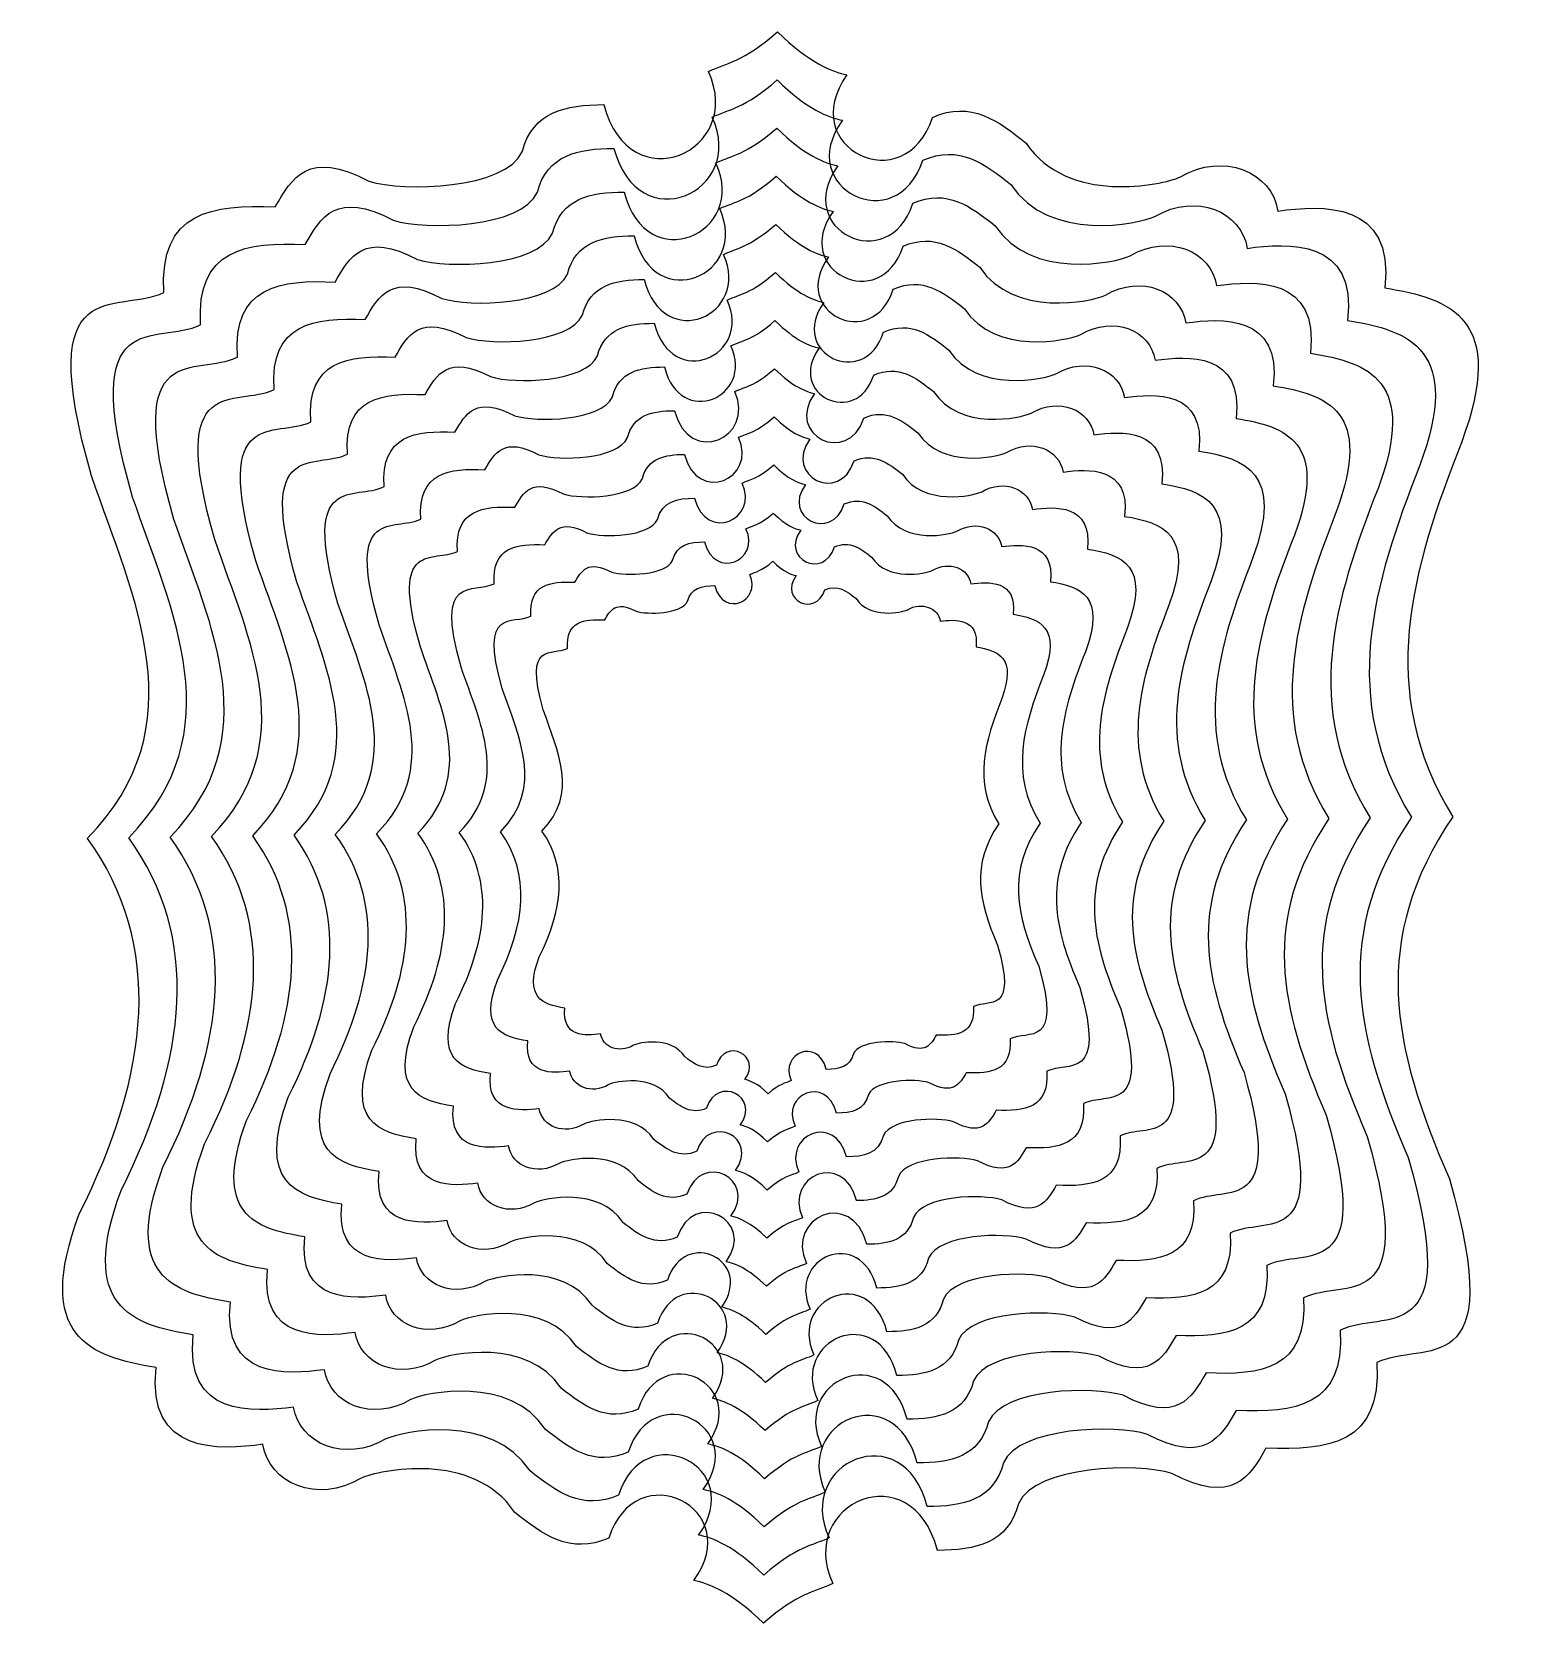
# Model space of a CAD drawing. Header units: centimetres. Extents: x -7.4 to 7.4, y -8 to 8.
import ezdxf

# ---------------------------------------------------------------- set-up
doc = ezdxf.new("R2010")
doc.units = ezdxf.units.CM
doc.header["$MEASUREMENT"] = 0
doc.layers.add('Layer 1', color=7, linetype='Continuous')

msp = doc.modelspace()

# ---------------------------------------------------------------- linework, layer by layer
at = {"layer": 'Layer 1', "color": 238}
for points, knots in [([(0.07062, 7.96859), (-0.28614, 7.65903), (-0.4295, 7.66143), (-0.62088, 7.57238), (-0.62088, 7.57238), (-0.62087, 7.57235), (-0.62086, 7.57235), (-0.62085, 7.57231), (-0.62085, 7.57231), (-0.25116, 6.76391), (-1.41496, 6.25919), (-1.66747, 7.23972), (-1.66747, 7.23972), (-1.66749, 7.23972), (-1.6675, 7.23972), (-1.66755, 7.23972), (-1.66755, 7.23972), (-2.04902, 7.23842), (-2.38284, 7.16858), (-2.48233, 6.77249), (-2.48233, 6.77249), (-2.48234, 6.77247), (-2.48235, 6.77246), (-2.48236, 6.77242), (-2.48236, 6.77242), (-2.65333, 6.38992), (-3.67685, 6.36525), (-4.01858, 6.47346), (-4.01858, 6.47346), (-4.01861, 6.47348), (-4.01866, 6.47349), (-4.01869, 6.47353), (-4.01869, 6.47353), (-4.62884, 6.79634), (-4.79111, 6.50392), (-4.95677, 6.21556), (-4.95677, 6.21556), (-4.9568, 6.21556), (-4.95685, 6.21556), (-4.95688, 6.21556), (-4.95688, 6.21556), (-5.57644, 6.2425), (-6.1246, 6.17456), (-6.07064, 5.35959), (-6.07064, 5.35959), (-6.07067, 5.35958), (-6.07072, 5.35956), (-6.07072, 5.35956), (-6.07072, 5.35956), (-6.53372, 5.13396), (-7.39328, 5.60581), (-6.79577, 3.52433), (-6.79577, 3.52433), (-6.79576, 3.5243), (-6.79574, 3.52425), (-6.79574, 3.52422), (-6.79574, 3.52422), (-6.3686, 2.28239), (-5.73057, 1.02721), (-6.8369, -0.10509), (-6.8369, -0.10509), (-6.83688, -0.10512), (-6.83687, -0.10517), (-6.83682, -0.1052), (-6.83682, -0.1052), (-6.06769, -1.17388), (-6.20952, -2.45459), (-6.91912, -3.86535), (-6.91912, -3.86535), (-6.91913, -3.86538), (-6.91915, -3.86543), (-6.91915, -3.86546), (-6.91915, -3.86546), (-7.37338, -5.08949), (-6.81564, -5.29952), (-6.14912, -5.40159), (-6.14912, -5.40159), (-6.14913, -5.40167), (-6.14913, -5.4017), (-6.14914, -5.40178), (-6.14914, -5.40178), (-6.25039, -6.27751), (-5.51451, -6.23077), (-5.0801, -6.17161), (-5.0801, -6.17161), (-5.08009, -6.17164), (-5.08008, -6.17172), (-5.08008, -6.17174), (-5.08008, -6.17174), (-5.01769, -6.56283), (-4.53829, -6.76978), (-4.09705, -6.51174), (-4.09705, -6.51174), (-4.09702, -6.51172), (-4.09697, -6.51171), (-4.09694, -6.51166), (-4.09694, -6.51166), (-3.92831, -6.42979), (-2.97013, -6.23193), (-2.56082, -6.85186), (-2.56082, -6.85186), (-2.56079, -6.85189), (-2.56074, -6.85194), (-2.56071, -6.85194), (-2.56071, -6.85194), (-2.28543, -7.07043), (-2.00539, -7.28136), (-1.61888, -7.10977), (-1.61888, -7.10977), (-1.61886, -7.10974), (-1.61885, -7.10966), (-1.61885, -7.10964), (-1.61885, -7.10964), (-1.34743, -6.2684), (-0.24224, -6.80488), (-0.76668, -7.53591), (-0.76668, -7.53591), (-0.76665, -7.53592), (-0.7666, -7.53592), (-0.76657, -7.53593), (-0.76657, -7.53593), (-0.6213, -7.56437), (-0.38628, -7.65127), (-0.07144, -7.96202), (-0.07144, -7.96202), (-0.07141, -7.96199), (-0.07136, -7.96194), (-0.07131, -7.96191), (-0.07131, -7.96191), (0.28519, -7.65228), (0.43249, -7.65495), (0.6238, -7.56581), (0.6238, -7.56581), (0.62378, -7.56578), (0.62377, -7.5657), (0.62372, -7.56568), (0.62372, -7.56568), (0.2537, -6.75752), (1.41735, -6.2528), (1.67038, -7.23316), (1.67038, -7.23316), (1.67049, -7.23316), (1.67057, -7.23316), (1.67066, -7.23316), (1.67066, -7.23316), (2.05204, -7.23163), (2.38224, -7.16201), (2.48149, -6.76593), (2.48149, -6.76593), (2.48149, -6.76593), (2.48149, -6.76593), (2.48149, -6.76593), (2.48149, -6.76593), (2.65216, -6.38327), (3.67594, -6.35513), (4.01774, -6.46317), (4.01774, -6.46317), (4.01774, -6.46317), (4.01774, -6.46317), (4.01774, -6.46317), (4.01774, -6.46317), (4.62816, -6.78575), (4.79416, -6.49746), (4.95967, -6.209), (4.95967, -6.209), (4.95967, -6.209), (4.95967, -6.209), (4.95967, -6.209), (4.95967, -6.209), (5.5793, -6.23561), (6.12421, -6.16803), (6.0698, -5.35304), (6.0698, -5.35304), (6.0698, -5.35304), (6.0698, -5.35304), (6.0698, -5.35304), (6.0698, -5.35304), (6.53266, -5.12709), (7.3936, -5.59532), (6.79494, -3.51403), (6.79494, -3.51403), (6.79494, -3.51403), (6.79494, -3.51403), (6.79494, -3.51403), (6.79494, -3.51403), (6.21582, -2.17875), (5.99999, -1.11921), (6.82858, 0.11166), (6.82858, 0.11166), (6.82858, 0.11166), (6.82858, 0.11166), (6.82858, 0.11166), (6.82858, 0.11166), (6.05257, 1.37136), (6.41592, 2.584), (6.91829, 3.86444), (6.91829, 3.86444), (6.91829, 3.86444), (6.91829, 3.86444), (6.91829, 3.86444), (6.91829, 3.86444), (7.37325, 5.08833), (6.81479, 5.30199), (6.1483, 5.40442), (6.1483, 5.40442), (6.1483, 5.40442), (6.1483, 5.40442), (6.1483, 5.40442), (6.1483, 5.40442), (6.25014, 6.28026), (5.51375, 6.23335), (5.07928, 6.17441), (5.07928, 6.17441), (5.07928, 6.17441), (5.07928, 6.17441), (5.07928, 6.17441), (5.07928, 6.17441), (5.01719, 6.56562), (4.53766, 6.77239), (4.09623, 6.51455), (4.09623, 6.51455), (4.09621, 6.51454), (4.0962, 6.51453), (4.09615, 6.51452), (4.09615, 6.51452), (3.92765, 6.43276), (2.969, 6.23446), (2.55997, 6.85469), (2.55997, 6.85469), (2.55995, 6.8547), (2.55994, 6.85472), (2.55994, 6.85472), (2.55994, 6.85472), (2.28476, 7.07338), (2.00842, 7.28398), (1.6218, 7.11259), (1.6218, 7.11259), (1.62179, 7.11256), (1.62178, 7.11256), (1.62177, 7.11252), (1.62177, 7.11252), (1.34994, 6.27132), (0.24099, 6.80794), (0.76583, 7.53871), (0.76583, 7.53871), (0.7658, 7.53872), (0.76575, 7.53872), (0.76572, 7.53873), (0.76572, 7.53873), (0.62046, 7.56724), (0.38526, 7.65764), (0.07059, 7.96856), (0.07059, 7.96856), (0.07059, 7.96856), (0.07059, 7.96856), (0.07059, 7.96856), (0.07059, 7.96856), (0.07059, 7.96856), (0.07062, 7.96859), (0.07062, 7.96859)], [0, 0, 0, 0, 0.01515152, 0.01515152, 0.01515152, 0.01515152, 0.03030303, 0.03030303, 0.03030303, 0.03030303, 0.04545455, 0.04545455, 0.04545455, 0.04545455, 0.06060606, 0.06060606, 0.06060606, 0.06060606, 0.07575758, 0.07575758, 0.07575758, 0.07575758, 0.09090909, 0.09090909, 0.09090909, 0.09090909, 0.10606061, 0.10606061, 0.10606061, 0.10606061, 0.12121212, 0.12121212, 0.12121212, 0.12121212, 0.13636364, 0.13636364, 0.13636364, 0.13636364, 0.15151515, 0.15151515, 0.15151515, 0.15151515, 0.16666667, 0.16666667, 0.16666667, 0.16666667, 0.18181818, 0.18181818, 0.18181818, 0.18181818, 0.1969697, 0.1969697, 0.1969697, 0.1969697, 0.21212121, 0.21212121, 0.21212121, 0.21212121, 0.22727273, 0.22727273, 0.22727273, 0.22727273, 0.24242424, 0.24242424, 0.24242424, 0.24242424, 0.25757576, 0.25757576, 0.25757576, 0.25757576, 0.27272727, 0.27272727, 0.27272727, 0.27272727, 0.28787879, 0.28787879, 0.28787879, 0.28787879, 0.3030303, 0.3030303, 0.3030303, 0.3030303, 0.31818182, 0.31818182, 0.31818182, 0.31818182, 0.33333333, 0.33333333, 0.33333333, 0.33333333, 0.34848485, 0.34848485, 0.34848485, 0.34848485, 0.36363636, 0.36363636, 0.36363636, 0.36363636, 0.37878788, 0.37878788, 0.37878788, 0.37878788, 0.39393939, 0.39393939, 0.39393939, 0.39393939, 0.40909091, 0.40909091, 0.40909091, 0.40909091, 0.42424242, 0.42424242, 0.42424242, 0.42424242, 0.43939394, 0.43939394, 0.43939394, 0.43939394, 0.45454545, 0.45454545, 0.45454545, 0.45454545, 0.46969697, 0.46969697, 0.46969697, 0.46969697, 0.48484848, 0.48484848, 0.48484848, 0.48484848, 0.5, 0.5, 0.5, 0.5, 0.51515152, 0.51515152, 0.51515152, 0.51515152, 0.53030303, 0.53030303, 0.53030303, 0.53030303, 0.54545455, 0.54545455, 0.54545455, 0.54545455, 0.56060606, 0.56060606, 0.56060606, 0.56060606, 0.57575758, 0.57575758, 0.57575758, 0.57575758, 0.59090909, 0.59090909, 0.59090909, 0.59090909, 0.60606061, 0.60606061, 0.60606061, 0.60606061, 0.62121212, 0.62121212, 0.62121212, 0.62121212, 0.63636364, 0.63636364, 0.63636364, 0.63636364, 0.65151515, 0.65151515, 0.65151515, 0.65151515, 0.66666667, 0.66666667, 0.66666667, 0.66666667, 0.68181818, 0.68181818, 0.68181818, 0.68181818, 0.6969697, 0.6969697, 0.6969697, 0.6969697, 0.71212121, 0.71212121, 0.71212121, 0.71212121, 0.72727273, 0.72727273, 0.72727273, 0.72727273, 0.74242424, 0.74242424, 0.74242424, 0.74242424, 0.75757576, 0.75757576, 0.75757576, 0.75757576, 0.77272727, 0.77272727, 0.77272727, 0.77272727, 0.78787879, 0.78787879, 0.78787879, 0.78787879, 0.8030303, 0.8030303, 0.8030303, 0.8030303, 0.81818182, 0.81818182, 0.81818182, 0.81818182, 0.83333333, 0.83333333, 0.83333333, 0.83333333, 0.84848485, 0.84848485, 0.84848485, 0.84848485, 0.86363636, 0.86363636, 0.86363636, 0.86363636, 0.87878788, 0.87878788, 0.87878788, 0.87878788, 0.89393939, 0.89393939, 0.89393939, 0.89393939, 0.90909091, 0.90909091, 0.90909091, 0.90909091, 0.92424242, 0.92424242, 0.92424242, 0.92424242, 0.93939394, 0.93939394, 0.93939394, 0.93939394, 0.95454545, 0.95454545, 0.95454545, 0.95454545, 0.96969697, 0.96969697, 0.96969697, 0.96969697, 1, 1, 1, 1]), ([(0.07062, 7.96859), (0.07062, 7.96859), (0.07062, 7.96859), (0.07062, 7.96859), (0.07062, 7.96859), (0.07062, 7.96859), (0.07062, 7.96859), (0.07062, 7.96859)], [0, 0, 0, 0, 0.33333333, 0.33333333, 0.33333333, 0.33333333, 1, 1, 1, 1])]:
    msp.add_open_spline(points, degree=3, knots=knots, dxfattribs=at)
at = {"layer": 'Layer 1', "lineweight": 20}
for points, knots in [([(0.07062, 7.96859), (-0.28614, 7.65903), (-0.4295, 7.66143), (-0.62088, 7.57238), (-0.62088, 7.57238), (-0.62087, 7.57235), (-0.62086, 7.57235), (-0.62085, 7.57231), (-0.62085, 7.57231), (-0.25116, 6.76391), (-1.41496, 6.25919), (-1.66747, 7.23972), (-1.66747, 7.23972), (-1.66749, 7.23972), (-1.6675, 7.23972), (-1.66755, 7.23972), (-1.66755, 7.23972), (-2.04902, 7.23842), (-2.38284, 7.16858), (-2.48233, 6.77249), (-2.48233, 6.77249), (-2.48234, 6.77247), (-2.48235, 6.77246), (-2.48236, 6.77242), (-2.48236, 6.77242), (-2.65333, 6.38992), (-3.67685, 6.36525), (-4.01858, 6.47346), (-4.01858, 6.47346), (-4.01861, 6.47348), (-4.01866, 6.47349), (-4.01869, 6.47353), (-4.01869, 6.47353), (-4.62884, 6.79634), (-4.79111, 6.50392), (-4.95677, 6.21556), (-4.95677, 6.21556), (-4.9568, 6.21556), (-4.95685, 6.21556), (-4.95688, 6.21556), (-4.95688, 6.21556), (-5.57644, 6.2425), (-6.1246, 6.17456), (-6.07064, 5.35959), (-6.07064, 5.35959), (-6.07067, 5.35958), (-6.07072, 5.35956), (-6.07072, 5.35956), (-6.07072, 5.35956), (-6.53372, 5.13396), (-7.39328, 5.60581), (-6.79577, 3.52433), (-6.79577, 3.52433), (-6.79576, 3.5243), (-6.79574, 3.52425), (-6.79574, 3.52422), (-6.79574, 3.52422), (-6.3686, 2.28239), (-5.73057, 1.02721), (-6.8369, -0.10509), (-6.8369, -0.10509), (-6.83688, -0.10512), (-6.83687, -0.10517), (-6.83682, -0.1052), (-6.83682, -0.1052), (-6.06769, -1.17388), (-6.20952, -2.45459), (-6.91912, -3.86535), (-6.91912, -3.86535), (-6.91913, -3.86538), (-6.91915, -3.86543), (-6.91915, -3.86546), (-6.91915, -3.86546), (-7.37338, -5.08949), (-6.81564, -5.29952), (-6.14912, -5.40159), (-6.14912, -5.40159), (-6.14913, -5.40167), (-6.14913, -5.4017), (-6.14914, -5.40178), (-6.14914, -5.40178), (-6.25039, -6.27751), (-5.51451, -6.23077), (-5.0801, -6.17161), (-5.0801, -6.17161), (-5.08009, -6.17164), (-5.08008, -6.17172), (-5.08008, -6.17174), (-5.08008, -6.17174), (-5.01769, -6.56283), (-4.53829, -6.76978), (-4.09705, -6.51174), (-4.09705, -6.51174), (-4.09702, -6.51172), (-4.09697, -6.51171), (-4.09694, -6.51166), (-4.09694, -6.51166), (-3.92831, -6.42979), (-2.97013, -6.23193), (-2.56082, -6.85186), (-2.56082, -6.85186), (-2.56079, -6.85189), (-2.56074, -6.85194), (-2.56071, -6.85194), (-2.56071, -6.85194), (-2.28543, -7.07043), (-2.00539, -7.28136), (-1.61888, -7.10977), (-1.61888, -7.10977), (-1.61886, -7.10974), (-1.61885, -7.10966), (-1.61885, -7.10964), (-1.61885, -7.10964), (-1.34743, -6.2684), (-0.24224, -6.80488), (-0.76668, -7.53591), (-0.76668, -7.53591), (-0.76665, -7.53592), (-0.7666, -7.53592), (-0.76657, -7.53593), (-0.76657, -7.53593), (-0.6213, -7.56437), (-0.38628, -7.65127), (-0.07144, -7.96202), (-0.07144, -7.96202), (-0.07141, -7.96199), (-0.07136, -7.96194), (-0.07131, -7.96191), (-0.07131, -7.96191), (0.28519, -7.65228), (0.43249, -7.65495), (0.6238, -7.56581), (0.6238, -7.56581), (0.62378, -7.56578), (0.62377, -7.5657), (0.62372, -7.56568), (0.62372, -7.56568), (0.2537, -6.75752), (1.41735, -6.2528), (1.67038, -7.23316), (1.67038, -7.23316), (1.67049, -7.23316), (1.67057, -7.23316), (1.67066, -7.23316), (1.67066, -7.23316), (2.05204, -7.23163), (2.38224, -7.16201), (2.48149, -6.76593), (2.48149, -6.76593), (2.48149, -6.76593), (2.48149, -6.76593), (2.48149, -6.76593), (2.48149, -6.76593), (2.65216, -6.38327), (3.67594, -6.35513), (4.01774, -6.46317), (4.01774, -6.46317), (4.01774, -6.46317), (4.01774, -6.46317), (4.01774, -6.46317), (4.01774, -6.46317), (4.62816, -6.78575), (4.79416, -6.49746), (4.95967, -6.209), (4.95967, -6.209), (4.95967, -6.209), (4.95967, -6.209), (4.95967, -6.209), (4.95967, -6.209), (5.5793, -6.23561), (6.12421, -6.16803), (6.0698, -5.35304), (6.0698, -5.35304), (6.0698, -5.35304), (6.0698, -5.35304), (6.0698, -5.35304), (6.0698, -5.35304), (6.53266, -5.12709), (7.3936, -5.59532), (6.79494, -3.51403), (6.79494, -3.51403), (6.79494, -3.51403), (6.79494, -3.51403), (6.79494, -3.51403), (6.79494, -3.51403), (6.21582, -2.17875), (5.99999, -1.11921), (6.82858, 0.11166), (6.82858, 0.11166), (6.82858, 0.11166), (6.82858, 0.11166), (6.82858, 0.11166), (6.82858, 0.11166), (6.05257, 1.37136), (6.41592, 2.584), (6.91829, 3.86444), (6.91829, 3.86444), (6.91829, 3.86444), (6.91829, 3.86444), (6.91829, 3.86444), (6.91829, 3.86444), (7.37325, 5.08833), (6.81479, 5.30199), (6.1483, 5.40442), (6.1483, 5.40442), (6.1483, 5.40442), (6.1483, 5.40442), (6.1483, 5.40442), (6.1483, 5.40442), (6.25014, 6.28026), (5.51375, 6.23335), (5.07928, 6.17441), (5.07928, 6.17441), (5.07928, 6.17441), (5.07928, 6.17441), (5.07928, 6.17441), (5.07928, 6.17441), (5.01719, 6.56562), (4.53766, 6.77239), (4.09623, 6.51455), (4.09623, 6.51455), (4.09621, 6.51454), (4.0962, 6.51453), (4.09615, 6.51452), (4.09615, 6.51452), (3.92765, 6.43276), (2.969, 6.23446), (2.55997, 6.85469), (2.55997, 6.85469), (2.55995, 6.8547), (2.55994, 6.85472), (2.55994, 6.85472), (2.55994, 6.85472), (2.28476, 7.07338), (2.00842, 7.28398), (1.6218, 7.11259), (1.6218, 7.11259), (1.62179, 7.11256), (1.62178, 7.11256), (1.62177, 7.11252), (1.62177, 7.11252), (1.34994, 6.27132), (0.24099, 6.80794), (0.76583, 7.53871), (0.76583, 7.53871), (0.7658, 7.53872), (0.76575, 7.53872), (0.76572, 7.53873), (0.76572, 7.53873), (0.62046, 7.56724), (0.38526, 7.65764), (0.07059, 7.96856), (0.07059, 7.96856), (0.07059, 7.96856), (0.07059, 7.96856), (0.07059, 7.96856)], [0, 0, 0, 0, 0.01538462, 0.01538462, 0.01538462, 0.01538462, 0.03076923, 0.03076923, 0.03076923, 0.03076923, 0.04615385, 0.04615385, 0.04615385, 0.04615385, 0.06153846, 0.06153846, 0.06153846, 0.06153846, 0.07692308, 0.07692308, 0.07692308, 0.07692308, 0.09230769, 0.09230769, 0.09230769, 0.09230769, 0.10769231, 0.10769231, 0.10769231, 0.10769231, 0.12307692, 0.12307692, 0.12307692, 0.12307692, 0.13846154, 0.13846154, 0.13846154, 0.13846154, 0.15384615, 0.15384615, 0.15384615, 0.15384615, 0.16923077, 0.16923077, 0.16923077, 0.16923077, 0.18461538, 0.18461538, 0.18461538, 0.18461538, 0.2, 0.2, 0.2, 0.2, 0.21538462, 0.21538462, 0.21538462, 0.21538462, 0.23076923, 0.23076923, 0.23076923, 0.23076923, 0.24615385, 0.24615385, 0.24615385, 0.24615385, 0.26153846, 0.26153846, 0.26153846, 0.26153846, 0.27692308, 0.27692308, 0.27692308, 0.27692308, 0.29230769, 0.29230769, 0.29230769, 0.29230769, 0.30769231, 0.30769231, 0.30769231, 0.30769231, 0.32307692, 0.32307692, 0.32307692, 0.32307692, 0.33846154, 0.33846154, 0.33846154, 0.33846154, 0.35384615, 0.35384615, 0.35384615, 0.35384615, 0.36923077, 0.36923077, 0.36923077, 0.36923077, 0.38461538, 0.38461538, 0.38461538, 0.38461538, 0.4, 0.4, 0.4, 0.4, 0.41538462, 0.41538462, 0.41538462, 0.41538462, 0.43076923, 0.43076923, 0.43076923, 0.43076923, 0.44615385, 0.44615385, 0.44615385, 0.44615385, 0.46153846, 0.46153846, 0.46153846, 0.46153846, 0.47692308, 0.47692308, 0.47692308, 0.47692308, 0.49230769, 0.49230769, 0.49230769, 0.49230769, 0.50769231, 0.50769231, 0.50769231, 0.50769231, 0.52307692, 0.52307692, 0.52307692, 0.52307692, 0.53846154, 0.53846154, 0.53846154, 0.53846154, 0.55384615, 0.55384615, 0.55384615, 0.55384615, 0.56923077, 0.56923077, 0.56923077, 0.56923077, 0.58461538, 0.58461538, 0.58461538, 0.58461538, 0.6, 0.6, 0.6, 0.6, 0.61538462, 0.61538462, 0.61538462, 0.61538462, 0.63076923, 0.63076923, 0.63076923, 0.63076923, 0.64615385, 0.64615385, 0.64615385, 0.64615385, 0.66153846, 0.66153846, 0.66153846, 0.66153846, 0.67692308, 0.67692308, 0.67692308, 0.67692308, 0.69230769, 0.69230769, 0.69230769, 0.69230769, 0.70769231, 0.70769231, 0.70769231, 0.70769231, 0.72307692, 0.72307692, 0.72307692, 0.72307692, 0.73846154, 0.73846154, 0.73846154, 0.73846154, 0.75384615, 0.75384615, 0.75384615, 0.75384615, 0.76923077, 0.76923077, 0.76923077, 0.76923077, 0.78461538, 0.78461538, 0.78461538, 0.78461538, 0.8, 0.8, 0.8, 0.8, 0.81538462, 0.81538462, 0.81538462, 0.81538462, 0.83076923, 0.83076923, 0.83076923, 0.83076923, 0.84615385, 0.84615385, 0.84615385, 0.84615385, 0.86153846, 0.86153846, 0.86153846, 0.86153846, 0.87692308, 0.87692308, 0.87692308, 0.87692308, 0.89230769, 0.89230769, 0.89230769, 0.89230769, 0.90769231, 0.90769231, 0.90769231, 0.90769231, 0.92307692, 0.92307692, 0.92307692, 0.92307692, 0.93846154, 0.93846154, 0.93846154, 0.93846154, 0.95384615, 0.95384615, 0.95384615, 0.95384615, 0.96923077, 0.96923077, 0.96923077, 0.96923077, 1, 1, 1, 1]), ([(0.07062, 7.96859), (0.07062, 7.96859), (0.07062, 7.96859), (0.07062, 7.96859), (0.07062, 7.96859), (0.07062, 7.96859), (0.07062, 7.96859), (0.07062, 7.96859)], [0, 0, 0, 0, 0.33333333, 0.33333333, 0.33333333, 0.33333333, 1, 1, 1, 1]), ([(0.06633, 7.48677), (-0.26885, 7.19594), (-0.40353, 7.19819), (-0.58334, 7.11453), (-0.58334, 7.11453), (-0.58333, 7.11451), (-0.58332, 7.1145), (-0.58331, 7.11446), (-0.58331, 7.11446), (-0.23598, 6.35496), (-1.32938, 5.88077), (-1.56662, 6.80198), (-1.56662, 6.80198), (-1.56664, 6.80198), (-1.56665, 6.80198), (-1.5667, 6.80198), (-1.5667, 6.80198), (-1.9251, 6.80075), (-2.23873, 6.73515), (-2.33219, 6.36301), (-2.33219, 6.36301), (-2.3322, 6.36299), (-2.33221, 6.36298), (-2.33222, 6.36294), (-2.33222, 6.36294), (-2.49284, 6.00358), (-3.45446, 5.9804), (-3.77551, 6.08207), (-3.77551, 6.08207), (-3.77554, 6.08209), (-3.77559, 6.0821), (-3.77562, 6.08214), (-3.77562, 6.08214), (-4.34887, 6.38543), (-4.50132, 6.11069), (-4.65696, 5.83978), (-4.65696, 5.83978), (-4.65699, 5.83978), (-4.65704, 5.83978), (-4.65707, 5.83978), (-4.65707, 5.83978), (-5.23916, 5.86509), (-5.75416, 5.80127), (-5.70346, 5.03559), (-5.70346, 5.03559), (-5.70348, 5.03558), (-5.70349, 5.03557), (-5.70354, 5.03556), (-5.70354, 5.03556), (-6.13853, 4.8236), (-6.9461, 5.26692), (-6.38474, 3.31134), (-6.38474, 3.31134), (-6.38473, 3.31131), (-6.38472, 3.31126), (-6.38471, 3.31123), (-6.38471, 3.31123), (-5.98341, 2.14451), (-5.38397, 0.96526), (-6.42337, -0.09855), (-6.42337, -0.09855), (-6.42335, -0.09858), (-6.42334, -0.09863), (-6.42329, -0.09866), (-6.42329, -0.09866), (-5.70068, -1.1027), (-5.83393, -2.30594), (-6.50061, -3.63137), (-6.50061, -3.63137), (-6.50062, -3.6314), (-6.50063, -3.63145), (-6.50064, -3.63148), (-6.50064, -3.63148), (-6.92739, -4.78148), (-6.4034, -4.9788), (-5.77719, -5.0747), (-5.77719, -5.0747), (-5.7772, -5.07473), (-5.7772, -5.07481), (-5.77721, -5.07483), (-5.77721, -5.07483), (-5.87234, -5.8976), (-5.18097, -5.85368), (-4.77284, -5.7981), (-4.77284, -5.7981), (-4.77283, -5.79813), (-4.77283, -5.79818), (-4.77282, -5.79823), (-4.77282, -5.79823), (-4.7142, -6.16566), (-4.2638, -6.3601), (-3.84926, -6.11767), (-3.84926, -6.11767), (-3.84923, -6.11765), (-3.84918, -6.11764), (-3.84915, -6.11759), (-3.84915, -6.11759), (-3.69074, -6.04068), (-2.7905, -5.85477), (-2.40594, -6.43721), (-2.40594, -6.43721), (-2.40591, -6.43723), (-2.40586, -6.43724), (-2.40583, -6.43729), (-2.40583, -6.43729), (-2.1472, -6.64257), (-1.88409, -6.84073), (-1.52097, -6.67953), (-1.52097, -6.67953), (-1.52095, -6.6795), (-1.52094, -6.67942), (-1.52094, -6.6794), (-1.52094, -6.6794), (-1.26594, -5.88904), (-0.22759, -6.39307), (-0.72031, -7.07988), (-0.72031, -7.07988), (-0.72028, -7.07989), (-0.72023, -7.07989), (-0.7202, -7.0799), (-0.7202, -7.0799), (-0.58371, -7.10661), (-0.36291, -7.18826), (-0.06712, -7.48022), (-0.06712, -7.48022), (-0.06709, -7.48019), (-0.06704, -7.48014), (-0.06701, -7.48011), (-0.06701, -7.48011), (0.26793, -7.1892), (0.40632, -7.19172), (0.58605, -7.10797), (0.58605, -7.10797), (0.58603, -7.10794), (0.58602, -7.10786), (0.58597, -7.10784), (0.58597, -7.10784), (0.23833, -6.34856), (1.33159, -5.87437), (1.56931, -6.79543), (1.56931, -6.79543), (1.56939, -6.79543), (1.5695, -6.79543), (1.56955, -6.79543), (1.56955, -6.79543), (1.92787, -6.79399), (2.23809, -6.72858), (2.33134, -6.35646), (2.33134, -6.35646), (2.33134, -6.35646), (2.33134, -6.35645), (2.33134, -6.35645), (2.33134, -6.35645), (2.49169, -5.99695), (3.45353, -5.97051), (3.77466, -6.07201), (3.77466, -6.07201), (3.77466, -6.07201), (3.77467, -6.07201), (3.77467, -6.07201), (3.77467, -6.07201), (4.34816, -6.37507), (4.50412, -6.10422), (4.65962, -5.83321), (4.65962, -5.83321), (4.65962, -5.83321), (4.65963, -5.83321), (4.65963, -5.83321), (4.65963, -5.83321), (5.24177, -5.85821), (5.75372, -5.79472), (5.70261, -5.02902), (5.70261, -5.02902), (5.70261, -5.02902), (5.70262, -5.02902), (5.70262, -5.02902), (5.70262, -5.02902), (6.13748, -4.81675), (6.94633, -5.25663), (6.38389, -3.30125), (6.38389, -3.30125), (6.38389, -3.30125), (6.38389, -3.30125), (6.38389, -3.30124), (6.38389, -3.30124), (5.83981, -2.04673), (5.63703, -1.05129), (6.4155, 0.10513), (6.4155, 0.10513), (6.4155, 0.10513), (6.4155, 0.10514), (6.4155, 0.10514), (6.4155, 0.10514), (5.68644, 1.28864), (6.02781, 2.42792), (6.49979, 3.63091), (6.49979, 3.63091), (6.49979, 3.63091), (6.49979, 3.63091), (6.49979, 3.63092), (6.49979, 3.63092), (6.92723, 4.78077), (6.40255, 4.98151), (5.77637, 5.07775), (5.77637, 5.07775), (5.77637, 5.07775), (5.77637, 5.07776), (5.77637, 5.07776), (5.77637, 5.07776), (5.87204, 5.90062), (5.1802, 5.85654), (4.77201, 5.80117), (4.77201, 5.80117), (4.77201, 5.80117), (4.77201, 5.80118), (4.77201, 5.80118), (4.77201, 5.80118), (4.71367, 6.16872), (4.26315, 6.36298), (3.84843, 6.12074), (3.84843, 6.12074), (3.84841, 6.12073), (3.8484, 6.12072), (3.84835, 6.12071), (3.84835, 6.12071), (3.69005, 6.0439), (2.78938, 5.85759), (2.40508, 6.4403), (2.40508, 6.4403), (2.40507, 6.44031), (2.40505, 6.44032), (2.40505, 6.44033), (2.40505, 6.44033), (2.14651, 6.64576), (1.88689, 6.84362), (1.52365, 6.6826), (1.52365, 6.6826), (1.52364, 6.68258), (1.52364, 6.68257), (1.52363, 6.68253), (1.52363, 6.68253), (1.26825, 5.89221), (0.22637, 6.39638), (0.71947, 7.08294), (0.71947, 7.08294), (0.71944, 7.08295), (0.71939, 7.08295), (0.71936, 7.08296), (0.71936, 7.08296), (0.58289, 7.10975), (0.36192, 7.19468), (0.06628, 7.48679), (0.06628, 7.48679), (0.06628, 7.48679), (0.06628, 7.48679), (0.06628, 7.48679)], [0, 0, 0, 0, 0.01538462, 0.01538462, 0.01538462, 0.01538462, 0.03076923, 0.03076923, 0.03076923, 0.03076923, 0.04615385, 0.04615385, 0.04615385, 0.04615385, 0.06153846, 0.06153846, 0.06153846, 0.06153846, 0.07692308, 0.07692308, 0.07692308, 0.07692308, 0.09230769, 0.09230769, 0.09230769, 0.09230769, 0.10769231, 0.10769231, 0.10769231, 0.10769231, 0.12307692, 0.12307692, 0.12307692, 0.12307692, 0.13846154, 0.13846154, 0.13846154, 0.13846154, 0.15384615, 0.15384615, 0.15384615, 0.15384615, 0.16923077, 0.16923077, 0.16923077, 0.16923077, 0.18461538, 0.18461538, 0.18461538, 0.18461538, 0.2, 0.2, 0.2, 0.2, 0.21538462, 0.21538462, 0.21538462, 0.21538462, 0.23076923, 0.23076923, 0.23076923, 0.23076923, 0.24615385, 0.24615385, 0.24615385, 0.24615385, 0.26153846, 0.26153846, 0.26153846, 0.26153846, 0.27692308, 0.27692308, 0.27692308, 0.27692308, 0.29230769, 0.29230769, 0.29230769, 0.29230769, 0.30769231, 0.30769231, 0.30769231, 0.30769231, 0.32307692, 0.32307692, 0.32307692, 0.32307692, 0.33846154, 0.33846154, 0.33846154, 0.33846154, 0.35384615, 0.35384615, 0.35384615, 0.35384615, 0.36923077, 0.36923077, 0.36923077, 0.36923077, 0.38461538, 0.38461538, 0.38461538, 0.38461538, 0.4, 0.4, 0.4, 0.4, 0.41538462, 0.41538462, 0.41538462, 0.41538462, 0.43076923, 0.43076923, 0.43076923, 0.43076923, 0.44615385, 0.44615385, 0.44615385, 0.44615385, 0.46153846, 0.46153846, 0.46153846, 0.46153846, 0.47692308, 0.47692308, 0.47692308, 0.47692308, 0.49230769, 0.49230769, 0.49230769, 0.49230769, 0.50769231, 0.50769231, 0.50769231, 0.50769231, 0.52307692, 0.52307692, 0.52307692, 0.52307692, 0.53846154, 0.53846154, 0.53846154, 0.53846154, 0.55384615, 0.55384615, 0.55384615, 0.55384615, 0.56923077, 0.56923077, 0.56923077, 0.56923077, 0.58461538, 0.58461538, 0.58461538, 0.58461538, 0.6, 0.6, 0.6, 0.6, 0.61538462, 0.61538462, 0.61538462, 0.61538462, 0.63076923, 0.63076923, 0.63076923, 0.63076923, 0.64615385, 0.64615385, 0.64615385, 0.64615385, 0.66153846, 0.66153846, 0.66153846, 0.66153846, 0.67692308, 0.67692308, 0.67692308, 0.67692308, 0.69230769, 0.69230769, 0.69230769, 0.69230769, 0.70769231, 0.70769231, 0.70769231, 0.70769231, 0.72307692, 0.72307692, 0.72307692, 0.72307692, 0.73846154, 0.73846154, 0.73846154, 0.73846154, 0.75384615, 0.75384615, 0.75384615, 0.75384615, 0.76923077, 0.76923077, 0.76923077, 0.76923077, 0.78461538, 0.78461538, 0.78461538, 0.78461538, 0.8, 0.8, 0.8, 0.8, 0.81538462, 0.81538462, 0.81538462, 0.81538462, 0.83076923, 0.83076923, 0.83076923, 0.83076923, 0.84615385, 0.84615385, 0.84615385, 0.84615385, 0.86153846, 0.86153846, 0.86153846, 0.86153846, 0.87692308, 0.87692308, 0.87692308, 0.87692308, 0.89230769, 0.89230769, 0.89230769, 0.89230769, 0.90769231, 0.90769231, 0.90769231, 0.90769231, 0.92307692, 0.92307692, 0.92307692, 0.92307692, 0.93846154, 0.93846154, 0.93846154, 0.93846154, 0.95384615, 0.95384615, 0.95384615, 0.95384615, 0.96923077, 0.96923077, 0.96923077, 0.96923077, 1, 1, 1, 1]), ([(0.06633, 7.48677), (0.06633, 7.48677), (0.06633, 7.48677), (0.06633, 7.48677), (0.06633, 7.48677), (0.06633, 7.48677), (0.06633, 7.48677), (0.06633, 7.48677)], [0, 0, 0, 0, 0.33333333, 0.33333333, 0.33333333, 0.33333333, 1, 1, 1, 1]), ([(0.06204, 7.00496), (-0.25156, 6.73285), (-0.37757, 6.73496), (-0.5458, 6.65668), (-0.5458, 6.65668), (-0.54579, 6.65666), (-0.54578, 6.65665), (-0.54577, 6.65661), (-0.54577, 6.65661), (-0.2208, 5.946), (-1.24381, 5.50234), (-1.46577, 6.36425), (-1.46577, 6.36425), (-1.46579, 6.36425), (-1.4658, 6.36425), (-1.46585, 6.36425), (-1.46585, 6.36425), (-1.80117, 6.36311), (-2.09461, 6.30172), (-2.18206, 5.95355), (-2.18206, 5.95355), (-2.18207, 5.95353), (-2.18208, 5.95352), (-2.18209, 5.95348), (-2.18209, 5.95348), (-2.33237, 5.61725), (-3.23208, 5.59557), (-3.53246, 5.69069), (-3.53246, 5.69069), (-3.53249, 5.69071), (-3.53254, 5.69072), (-3.53257, 5.69072), (-3.53257, 5.69072), (-4.06891, 5.97448), (-4.21155, 5.71744), (-4.35717, 5.46396), (-4.35717, 5.46396), (-4.3572, 5.46396), (-4.35725, 5.46396), (-4.35728, 5.46396), (-4.35728, 5.46396), (-4.90189, 5.48764), (-5.38374, 5.42793), (-5.33631, 4.71155), (-5.33631, 4.71155), (-5.33633, 4.71154), (-5.33634, 4.71153), (-5.33639, 4.71152), (-5.33639, 4.71152), (-5.74337, 4.51321), (-6.49895, 4.92799), (-5.97373, 3.09831), (-5.97373, 3.09831), (-5.97372, 3.09828), (-5.97371, 3.09823), (-5.9737, 3.0982), (-5.9737, 3.0982), (-5.59823, 2.0066), (-5.03739, 0.90327), (-6.00987, -0.09205), (-6.00987, -0.09205), (-6.00985, -0.09208), (-6.00984, -0.09213), (-6.00979, -0.09213), (-6.00979, -0.09213), (-5.33371, -1.03152), (-5.45837, -2.1573), (-6.08213, -3.39739), (-6.08213, -3.39739), (-6.08214, -3.39742), (-6.08215, -3.39747), (-6.08216, -3.3975), (-6.08216, -3.3975), (-6.48144, -4.47346), (-5.99118, -4.65808), (-5.40529, -4.7478), (-5.40529, -4.7478), (-5.4053, -4.74783), (-5.4053, -4.74788), (-5.40531, -4.74793), (-5.40531, -4.74793), (-5.49432, -5.51773), (-4.84746, -5.47664), (-4.46561, -5.42464), (-4.46561, -5.42464), (-4.4656, -5.42467), (-4.4656, -5.42472), (-4.46559, -5.42475), (-4.46559, -5.42475), (-4.41075, -5.76853), (-3.98935, -5.95045), (-3.60149, -5.72363), (-3.60149, -5.72363), (-3.60146, -5.72361), (-3.60141, -5.7236), (-3.60138, -5.7236), (-3.60138, -5.7236), (-3.45318, -5.65164), (-2.61089, -5.4777), (-2.25109, -6.02264), (-2.25109, -6.02264), (-2.25106, -6.02266), (-2.25101, -6.02267), (-2.25101, -6.02272), (-2.25101, -6.02272), (-2.00903, -6.21478), (-1.76286, -6.40019), (-1.42312, -6.24936), (-1.42312, -6.24936), (-1.4231, -6.24933), (-1.42309, -6.24928), (-1.42309, -6.24923), (-1.42309, -6.24923), (-1.18451, -5.50975), (-0.21301, -5.98133), (-0.67401, -6.62392), (-0.67401, -6.62392), (-0.67398, -6.62393), (-0.67393, -6.62393), (-0.67393, -6.62394), (-0.67393, -6.62394), (-0.54623, -6.64893), (-0.33965, -6.72533), (-0.06289, -6.99849), (-0.06289, -6.99849), (-0.06286, -6.99846), (-0.06281, -6.99841), (-0.06278, -6.99838), (-0.06278, -6.99838), (0.2506, -6.7262), (0.38007, -6.72855), (0.54824, -6.6502), (0.54824, -6.6502), (0.54822, -6.65017), (0.54821, -6.65012), (0.54816, -6.65009), (0.54816, -6.65009), (0.22289, -5.9397), (1.24577, -5.49603), (1.46819, -6.35779), (1.46819, -6.35779), (1.46827, -6.35779), (1.46832, -6.35779), (1.46843, -6.35779), (1.46843, -6.35779), (1.80368, -6.35644), (2.09394, -6.29525), (2.18118, -5.94709), (2.18118, -5.94709), (2.18118, -5.94708), (2.18119, -5.94708), (2.18119, -5.94707), (2.18119, -5.94707), (2.33123, -5.61072), (3.23113, -5.58599), (3.53158, -5.68095), (3.53158, -5.68095), (3.53158, -5.68095), (3.53159, -5.68096), (3.53159, -5.68096), (3.53159, -5.68096), (4.06815, -5.9645), (4.21407, -5.71109), (4.35955, -5.45753), (4.35955, -5.45753), (4.35956, -5.45753), (4.35956, -5.45753), (4.35956, -5.45753), (4.35956, -5.45753), (4.90422, -5.48092), (5.3832, -5.42151), (5.33538, -4.70512), (5.33538, -4.70512), (5.33539, -4.70512), (5.33539, -4.70511), (5.3354, -4.70511), (5.3354, -4.70511), (5.74227, -4.50652), (6.49902, -4.91806), (5.97279, -3.08859), (5.97279, -3.08859), (5.97279, -3.08859), (5.97279, -3.08858), (5.97278, -3.08858), (5.97278, -3.08858), (5.46373, -1.91484), (5.27401, -0.98349), (6.00236, 0.09847), (6.00236, 0.09847), (6.00236, 0.09848), (6.00235, 0.09848), (6.00235, 0.09848), (6.00235, 0.09848), (5.32024, 1.20578), (5.63962, 2.27171), (6.08121, 3.39724), (6.08121, 3.39724), (6.08121, 3.39725), (6.08121, 3.39725), (6.08122, 3.39725), (6.08122, 3.39725), (6.48113, 4.47306), (5.99023, 4.66088), (5.40438, 4.75092), (5.40438, 4.75092), (5.40438, 4.75093), (5.40438, 4.75093), (5.40438, 4.75094), (5.40438, 4.75094), (5.49388, 5.52081), (4.84659, 5.47956), (4.46469, 5.42776), (4.46469, 5.42776), (4.46469, 5.42777), (4.46469, 5.42777), (4.46469, 5.42778), (4.46469, 5.42778), (4.4101, 5.77165), (3.98859, 5.9534), (3.60057, 5.72676), (3.60057, 5.72676), (3.60055, 5.72675), (3.60054, 5.72674), (3.60054, 5.72673), (3.60054, 5.72673), (3.45244, 5.65486), (2.60975, 5.48054), (2.2502, 6.02575), (2.2502, 6.02575), (2.25019, 6.02576), (2.25017, 6.02577), (2.25017, 6.02578), (2.25017, 6.02578), (2.00828, 6.21799), (1.76537, 6.40311), (1.42552, 6.25246), (1.42552, 6.25246), (1.42551, 6.25244), (1.42551, 6.25243), (1.4255, 6.25239), (1.4255, 6.25239), (1.18656, 5.51295), (0.21176, 5.98466), (0.67311, 6.62701), (0.67311, 6.62701), (0.67308, 6.62702), (0.67303, 6.62702), (0.67303, 6.62703), (0.67303, 6.62703), (0.54535, 6.65209), (0.3386, 6.73155), (0.06199, 7.00486), (0.06199, 7.00486), (0.06199, 7.00486), (0.06199, 7.00486), (0.06199, 7.00486)], [0, 0, 0, 0, 0.01538462, 0.01538462, 0.01538462, 0.01538462, 0.03076923, 0.03076923, 0.03076923, 0.03076923, 0.04615385, 0.04615385, 0.04615385, 0.04615385, 0.06153846, 0.06153846, 0.06153846, 0.06153846, 0.07692308, 0.07692308, 0.07692308, 0.07692308, 0.09230769, 0.09230769, 0.09230769, 0.09230769, 0.10769231, 0.10769231, 0.10769231, 0.10769231, 0.12307692, 0.12307692, 0.12307692, 0.12307692, 0.13846154, 0.13846154, 0.13846154, 0.13846154, 0.15384615, 0.15384615, 0.15384615, 0.15384615, 0.16923077, 0.16923077, 0.16923077, 0.16923077, 0.18461538, 0.18461538, 0.18461538, 0.18461538, 0.2, 0.2, 0.2, 0.2, 0.21538462, 0.21538462, 0.21538462, 0.21538462, 0.23076923, 0.23076923, 0.23076923, 0.23076923, 0.24615385, 0.24615385, 0.24615385, 0.24615385, 0.26153846, 0.26153846, 0.26153846, 0.26153846, 0.27692308, 0.27692308, 0.27692308, 0.27692308, 0.29230769, 0.29230769, 0.29230769, 0.29230769, 0.30769231, 0.30769231, 0.30769231, 0.30769231, 0.32307692, 0.32307692, 0.32307692, 0.32307692, 0.33846154, 0.33846154, 0.33846154, 0.33846154, 0.35384615, 0.35384615, 0.35384615, 0.35384615, 0.36923077, 0.36923077, 0.36923077, 0.36923077, 0.38461538, 0.38461538, 0.38461538, 0.38461538, 0.4, 0.4, 0.4, 0.4, 0.41538462, 0.41538462, 0.41538462, 0.41538462, 0.43076923, 0.43076923, 0.43076923, 0.43076923, 0.44615385, 0.44615385, 0.44615385, 0.44615385, 0.46153846, 0.46153846, 0.46153846, 0.46153846, 0.47692308, 0.47692308, 0.47692308, 0.47692308, 0.49230769, 0.49230769, 0.49230769, 0.49230769, 0.50769231, 0.50769231, 0.50769231, 0.50769231, 0.52307692, 0.52307692, 0.52307692, 0.52307692, 0.53846154, 0.53846154, 0.53846154, 0.53846154, 0.55384615, 0.55384615, 0.55384615, 0.55384615, 0.56923077, 0.56923077, 0.56923077, 0.56923077, 0.58461538, 0.58461538, 0.58461538, 0.58461538, 0.6, 0.6, 0.6, 0.6, 0.61538462, 0.61538462, 0.61538462, 0.61538462, 0.63076923, 0.63076923, 0.63076923, 0.63076923, 0.64615385, 0.64615385, 0.64615385, 0.64615385, 0.66153846, 0.66153846, 0.66153846, 0.66153846, 0.67692308, 0.67692308, 0.67692308, 0.67692308, 0.69230769, 0.69230769, 0.69230769, 0.69230769, 0.70769231, 0.70769231, 0.70769231, 0.70769231, 0.72307692, 0.72307692, 0.72307692, 0.72307692, 0.73846154, 0.73846154, 0.73846154, 0.73846154, 0.75384615, 0.75384615, 0.75384615, 0.75384615, 0.76923077, 0.76923077, 0.76923077, 0.76923077, 0.78461538, 0.78461538, 0.78461538, 0.78461538, 0.8, 0.8, 0.8, 0.8, 0.81538462, 0.81538462, 0.81538462, 0.81538462, 0.83076923, 0.83076923, 0.83076923, 0.83076923, 0.84615385, 0.84615385, 0.84615385, 0.84615385, 0.86153846, 0.86153846, 0.86153846, 0.86153846, 0.87692308, 0.87692308, 0.87692308, 0.87692308, 0.89230769, 0.89230769, 0.89230769, 0.89230769, 0.90769231, 0.90769231, 0.90769231, 0.90769231, 0.92307692, 0.92307692, 0.92307692, 0.92307692, 0.93846154, 0.93846154, 0.93846154, 0.93846154, 0.95384615, 0.95384615, 0.95384615, 0.95384615, 0.96923077, 0.96923077, 0.96923077, 0.96923077, 1, 1, 1, 1]), ([(0.06204, 7.00496), (0.06204, 7.00496), (0.06204, 7.00496), (0.06204, 7.00496), (0.06204, 7.00496), (0.06204, 7.00496), (0.06204, 7.00496), (0.06204, 7.00496)], [0, 0, 0, 0, 0.33333333, 0.33333333, 0.33333333, 0.33333333, 1, 1, 1, 1]), ([(0.05775, 6.52315), (-0.23427, 6.26977), (-0.35161, 6.27173), (-0.50826, 6.19884), (-0.50826, 6.19884), (-0.50825, 6.19882), (-0.50824, 6.19881), (-0.50824, 6.19877), (-0.50824, 6.19877), (-0.20563, 5.53706), (-1.15824, 5.12393), (-1.36493, 5.92652), (-1.36493, 5.92652), (-1.36495, 5.92652), (-1.36496, 5.92652), (-1.36496, 5.92652), (-1.36496, 5.92652), (-1.67721, 5.92546), (-1.95045, 5.86829), (-2.03189, 5.54408), (-2.03189, 5.54408), (-2.0319, 5.54406), (-2.0319, 5.54405), (-2.03191, 5.54405), (-2.03191, 5.54405), (-2.17184, 5.23096), (-3.00964, 5.21076), (-3.28936, 5.29934), (-3.28936, 5.29934), (-3.28939, 5.29935), (-3.28944, 5.29937), (-3.28944, 5.29937), (-3.28944, 5.29937), (-3.78887, 5.56361), (-3.9217, 5.32425), (-4.0573, 5.08822), (-4.0573, 5.08822), (-4.05733, 5.08822), (-4.05738, 5.08822), (-4.05738, 5.08822), (-4.05738, 5.08822), (-4.56452, 5.11027), (-5.01321, 5.05467), (-4.96904, 4.38758), (-4.96904, 4.38758), (-4.96906, 4.38757), (-4.96907, 4.38756), (-4.96912, 4.38755), (-4.96912, 4.38755), (-5.3481, 4.20288), (-6.05169, 4.58912), (-5.56261, 2.88535), (-5.56261, 2.88535), (-5.5626, 2.88532), (-5.56259, 2.88527), (-5.56258, 2.88527), (-5.56258, 2.88527), (-5.21295, 1.86879), (-4.69069, 0.84138), (-5.59626, -0.08545), (-5.59626, -0.08545), (-5.59624, -0.08547), (-5.59623, -0.08548), (-5.59623, -0.08553), (-5.59623, -0.08553), (-4.96667, -0.96028), (-5.08276, -2.00859), (-5.66359, -3.16335), (-5.66359, -3.16335), (-5.6636, -3.16338), (-5.66361, -3.16343), (-5.66362, -3.16343), (-5.66362, -3.16343), (-6.03543, -4.16535), (-5.5789, -4.33727), (-5.03333, -4.42082), (-5.03333, -4.42082), (-5.03333, -4.42085), (-5.03334, -4.4209), (-5.03334, -4.42093), (-5.03334, -4.42093), (-5.11623, -5.13776), (-4.51388, -5.0995), (-4.1583, -5.05108), (-4.1583, -5.05108), (-4.1583, -5.05111), (-4.15829, -5.05116), (-4.15828, -5.05119), (-4.15828, -5.05119), (-4.10722, -5.37132), (-3.71481, -5.54073), (-3.35364, -5.3295), (-3.35364, -5.3295), (-3.35361, -5.32949), (-3.35356, -5.32947), (-3.35353, -5.32947), (-3.35353, -5.32947), (-3.21554, -5.26246), (-2.4312, -5.10048), (-2.09615, -5.60793), (-2.09615, -5.60793), (-2.09612, -5.60795), (-2.09612, -5.60796), (-2.09607, -5.60801), (-2.09607, -5.60801), (-1.87074, -5.78686), (-1.64151, -5.95951), (-1.32514, -5.81906), (-1.32514, -5.81906), (-1.32513, -5.81903), (-1.32512, -5.81898), (-1.32511, -5.81895), (-1.32511, -5.81895), (-1.10295, -5.13035), (-0.1983, -5.56947), (-0.62757, -6.16785), (-0.62757, -6.16785), (-0.62754, -6.16785), (-0.62754, -6.16786), (-0.62749, -6.16786), (-0.62749, -6.16786), (-0.50858, -6.19113), (-0.31621, -6.26227), (-0.05849, -6.51663), (-0.05849, -6.51663), (-0.05846, -6.5166), (-0.05841, -6.51655), (-0.05838, -6.51655), (-0.05838, -6.51655), (0.23343, -6.2631), (0.354, -6.26529), (0.5106, -6.19232), (0.5106, -6.19232), (0.51058, -6.19229), (0.51057, -6.19224), (0.51057, -6.19221), (0.51057, -6.19221), (0.20768, -5.5307), (1.16017, -5.11756), (1.36729, -5.92002), (1.36729, -5.92002), (1.36737, -5.92002), (1.36742, -5.92002), (1.3675, -5.92002), (1.3675, -5.92002), (1.67969, -5.91877), (1.94997, -5.86179), (2.03122, -5.53758), (2.03122, -5.53758), (2.03122, -5.53757), (2.03123, -5.53756), (2.03123, -5.53755), (2.03123, -5.53755), (2.17096, -5.22436), (3.00892, -5.20133), (3.28869, -5.28975), (3.28869, -5.28975), (3.2887, -5.28975), (3.2887, -5.28976), (3.28871, -5.28976), (3.28871, -5.28976), (3.78834, -5.55378), (3.92421, -5.31782), (4.05969, -5.0817), (4.05969, -5.0817), (4.0597, -5.0817), (4.0597, -5.0817), (4.05971, -5.0817), (4.05971, -5.0817), (4.56689, -5.10348), (5.0129, -5.04816), (4.96837, -4.38107), (4.96837, -4.38107), (4.96838, -4.38106), (4.96839, -4.38106), (4.9684, -4.38105), (4.9684, -4.38105), (5.34727, -4.19614), (6.05193, -4.57933), (5.56192, -2.87578), (5.56192, -2.87578), (5.56192, -2.87577), (5.56191, -2.87576), (5.56191, -2.87576), (5.56191, -2.87576), (5.08789, -1.7828), (4.91123, -0.91554), (5.58945, 0.09196), (5.58945, 0.09196), (5.58945, 0.09197), (5.58944, 0.09197), (5.58944, 0.09198), (5.58944, 0.09198), (4.95427, 1.12308), (5.25168, 2.11565), (5.66288, 3.16373), (5.66288, 3.16373), (5.66288, 3.16374), (5.66288, 3.16374), (5.66289, 3.16375), (5.66289, 3.16375), (6.03528, 4.16552), (5.57816, 4.34041), (5.03262, 4.42426), (5.03262, 4.42426), (5.03262, 4.42427), (5.03262, 4.42428), (5.03262, 4.42429), (5.03262, 4.42429), (5.11596, 5.14117), (4.51321, 5.10276), (4.15759, 5.05452), (4.15759, 5.05452), (4.15759, 5.05453), (4.15759, 5.05454), (4.15759, 5.05455), (4.15759, 5.05455), (4.10675, 5.37475), (3.71425, 5.54398), (3.35294, 5.33294), (3.35294, 5.33294), (3.35293, 5.33293), (3.35291, 5.33293), (3.35291, 5.33292), (3.35291, 5.33292), (3.21501, 5.266), (2.4303, 5.10367), (2.09549, 5.61136), (2.09549, 5.61136), (2.09548, 5.61137), (2.09547, 5.61138), (2.09546, 5.61139), (2.09546, 5.61139), (1.87021, 5.79037), (1.64402, 5.96276), (1.32755, 5.82247), (1.32755, 5.82247), (1.32754, 5.82245), (1.32754, 5.82244), (1.32753, 5.8224), (1.32753, 5.8224), (1.10504, 5.13384), (0.19731, 5.57309), (0.62692, 6.17124), (0.62692, 6.17124), (0.62689, 6.17124), (0.62689, 6.17125), (0.62684, 6.17125), (0.62684, 6.17125), (0.50794, 6.19459), (0.31542, 6.26858), (0.05784, 6.52308), (0.05784, 6.52308), (0.05784, 6.52308), (0.05784, 6.52308), (0.05784, 6.52308)], [0, 0, 0, 0, 0.01538462, 0.01538462, 0.01538462, 0.01538462, 0.03076923, 0.03076923, 0.03076923, 0.03076923, 0.04615385, 0.04615385, 0.04615385, 0.04615385, 0.06153846, 0.06153846, 0.06153846, 0.06153846, 0.07692308, 0.07692308, 0.07692308, 0.07692308, 0.09230769, 0.09230769, 0.09230769, 0.09230769, 0.10769231, 0.10769231, 0.10769231, 0.10769231, 0.12307692, 0.12307692, 0.12307692, 0.12307692, 0.13846154, 0.13846154, 0.13846154, 0.13846154, 0.15384615, 0.15384615, 0.15384615, 0.15384615, 0.16923077, 0.16923077, 0.16923077, 0.16923077, 0.18461538, 0.18461538, 0.18461538, 0.18461538, 0.2, 0.2, 0.2, 0.2, 0.21538462, 0.21538462, 0.21538462, 0.21538462, 0.23076923, 0.23076923, 0.23076923, 0.23076923, 0.24615385, 0.24615385, 0.24615385, 0.24615385, 0.26153846, 0.26153846, 0.26153846, 0.26153846, 0.27692308, 0.27692308, 0.27692308, 0.27692308, 0.29230769, 0.29230769, 0.29230769, 0.29230769, 0.30769231, 0.30769231, 0.30769231, 0.30769231, 0.32307692, 0.32307692, 0.32307692, 0.32307692, 0.33846154, 0.33846154, 0.33846154, 0.33846154, 0.35384615, 0.35384615, 0.35384615, 0.35384615, 0.36923077, 0.36923077, 0.36923077, 0.36923077, 0.38461538, 0.38461538, 0.38461538, 0.38461538, 0.4, 0.4, 0.4, 0.4, 0.41538462, 0.41538462, 0.41538462, 0.41538462, 0.43076923, 0.43076923, 0.43076923, 0.43076923, 0.44615385, 0.44615385, 0.44615385, 0.44615385, 0.46153846, 0.46153846, 0.46153846, 0.46153846, 0.47692308, 0.47692308, 0.47692308, 0.47692308, 0.49230769, 0.49230769, 0.49230769, 0.49230769, 0.50769231, 0.50769231, 0.50769231, 0.50769231, 0.52307692, 0.52307692, 0.52307692, 0.52307692, 0.53846154, 0.53846154, 0.53846154, 0.53846154, 0.55384615, 0.55384615, 0.55384615, 0.55384615, 0.56923077, 0.56923077, 0.56923077, 0.56923077, 0.58461538, 0.58461538, 0.58461538, 0.58461538, 0.6, 0.6, 0.6, 0.6, 0.61538462, 0.61538462, 0.61538462, 0.61538462, 0.63076923, 0.63076923, 0.63076923, 0.63076923, 0.64615385, 0.64615385, 0.64615385, 0.64615385, 0.66153846, 0.66153846, 0.66153846, 0.66153846, 0.67692308, 0.67692308, 0.67692308, 0.67692308, 0.69230769, 0.69230769, 0.69230769, 0.69230769, 0.70769231, 0.70769231, 0.70769231, 0.70769231, 0.72307692, 0.72307692, 0.72307692, 0.72307692, 0.73846154, 0.73846154, 0.73846154, 0.73846154, 0.75384615, 0.75384615, 0.75384615, 0.75384615, 0.76923077, 0.76923077, 0.76923077, 0.76923077, 0.78461538, 0.78461538, 0.78461538, 0.78461538, 0.8, 0.8, 0.8, 0.8, 0.81538462, 0.81538462, 0.81538462, 0.81538462, 0.83076923, 0.83076923, 0.83076923, 0.83076923, 0.84615385, 0.84615385, 0.84615385, 0.84615385, 0.86153846, 0.86153846, 0.86153846, 0.86153846, 0.87692308, 0.87692308, 0.87692308, 0.87692308, 0.89230769, 0.89230769, 0.89230769, 0.89230769, 0.90769231, 0.90769231, 0.90769231, 0.90769231, 0.92307692, 0.92307692, 0.92307692, 0.92307692, 0.93846154, 0.93846154, 0.93846154, 0.93846154, 0.95384615, 0.95384615, 0.95384615, 0.95384615, 0.96923077, 0.96923077, 0.96923077, 0.96923077, 1, 1, 1, 1]), ([(0.05775, 6.52315), (0.05775, 6.52315), (0.05775, 6.52315), (0.05775, 6.52315), (0.05775, 6.52315), (0.05775, 6.52315), (0.05775, 6.52315), (0.05775, 6.52315)], [0, 0, 0, 0, 0.33333333, 0.33333333, 0.33333333, 0.33333333, 1, 1, 1, 1]), ([(0.05346, 6.04133), (-0.21698, 5.80667), (-0.32565, 5.80849), (-0.47073, 5.74099), (-0.47073, 5.74099), (-0.47072, 5.74097), (-0.47072, 5.74096), (-0.47071, 5.74096), (-0.47071, 5.74096), (-0.19046, 5.12815), (-1.07268, 4.74555), (-1.26409, 5.48883), (-1.26409, 5.48883), (-1.26411, 5.48883), (-1.26412, 5.48883), (-1.26412, 5.48883), (-1.26412, 5.48883), (-1.5533, 5.48784), (-1.80635, 5.43491), (-1.88177, 5.13465), (-1.88177, 5.13465), (-1.88178, 5.13464), (-1.88178, 5.13462), (-1.88179, 5.13462), (-1.88179, 5.13462), (-2.01138, 4.84466), (-2.78727, 4.82596), (-3.04631, 4.90799), (-3.04631, 4.90799), (-3.04633, 4.908), (-3.04634, 4.90801), (-3.04639, 4.90802), (-3.04639, 4.90802), (-3.50892, 5.15274), (-3.63193, 4.93107), (-3.75751, 4.71248), (-3.75751, 4.71248), (-3.75753, 4.71248), (-3.75754, 4.71248), (-3.75759, 4.71248), (-3.75759, 4.71248), (-4.22725, 4.7329), (-4.64279, 4.68141), (-4.60188, 4.06362), (-4.60188, 4.06362), (-4.6019, 4.06361), (-4.60191, 4.0636), (-4.60196, 4.06359), (-4.60196, 4.06359), (-4.95293, 3.89256), (-5.60453, 4.25027), (-5.15159, 2.6724), (-5.15159, 2.6724), (-5.15158, 2.67238), (-5.15157, 2.67237), (-5.15157, 2.67232), (-5.15157, 2.67232), (-4.82778, 1.73095), (-4.34411, 0.77947), (-5.18276, -0.07887), (-5.18276, -0.07887), (-5.18275, -0.07889), (-5.18273, -0.0789), (-5.18273, -0.07895), (-5.18273, -0.07895), (-4.59969, -0.88906), (-4.7072, -1.8599), (-5.24511, -2.92932), (-5.24511, -2.92932), (-5.24512, -2.92934), (-5.24513, -2.92935), (-5.24514, -2.9294), (-5.24514, -2.9294), (-5.58947, -3.85728), (-5.16668, -4.01649), (-4.66143, -4.09387), (-4.66143, -4.09387), (-4.66144, -4.0939), (-4.66144, -4.09395), (-4.66144, -4.09398), (-4.66144, -4.09398), (-4.73821, -4.75784), (-4.18037, -4.72241), (-3.85107, -4.67757), (-3.85107, -4.67757), (-3.85107, -4.6776), (-3.85106, -4.67765), (-3.85106, -4.67768), (-3.85106, -4.67768), (-3.80377, -4.97415), (-3.44036, -5.13105), (-3.10588, -4.93543), (-3.10588, -4.93543), (-3.10586, -4.93542), (-3.10585, -4.9354), (-3.1058, -4.9354), (-3.1058, -4.9354), (-2.97802, -4.87334), (-2.25163, -4.72332), (-1.94134, -5.19328), (-1.94134, -5.19328), (-1.94132, -5.1933), (-1.94131, -5.19331), (-1.94126, -5.19331), (-1.94126, -5.19331), (-1.73258, -5.35894), (-1.52029, -5.51884), (-1.2273, -5.38877), (-1.2273, -5.38877), (-1.22729, -5.38874), (-1.22728, -5.38869), (-1.22727, -5.38866), (-1.22727, -5.38866), (-1.02154, -4.75094), (-0.18373, -5.15761), (-0.58128, -5.71177), (-0.58128, -5.71177), (-0.58126, -5.71177), (-0.58125, -5.71178), (-0.5812, -5.71178), (-0.5812, -5.71178), (-0.47108, -5.73333), (-0.29292, -5.79921), (-0.05425, -6.03478), (-0.05425, -6.03478), (-0.05422, -6.03476), (-0.05417, -6.03475), (-0.05417, -6.0347), (-0.05417, -6.0347), (0.21608, -5.79997), (0.32774, -5.802), (0.47277, -5.73443), (0.47277, -5.73443), (0.47275, -5.7344), (0.47274, -5.73435), (0.47274, -5.73432), (0.47274, -5.73432), (0.19223, -5.12169), (1.07433, -4.73907), (1.26615, -5.48224), (1.26615, -5.48224), (1.26623, -5.48224), (1.26626, -5.48224), (1.26634, -5.48224), (1.26634, -5.48224), (1.55546, -5.48108), (1.80578, -5.42831), (1.88102, -5.12806), (1.88102, -5.12806), (1.88102, -5.12805), (1.88103, -5.12804), (1.88104, -5.12803), (1.88104, -5.12803), (2.01046, -4.83799), (2.78648, -4.81667), (3.04556, -4.89856), (3.04556, -4.89856), (3.04557, -4.89857), (3.04558, -4.89857), (3.04559, -4.89857), (3.04559, -4.89857), (3.50829, -5.14308), (3.63412, -4.92455), (3.75959, -4.70588), (3.75959, -4.70588), (3.7596, -4.70588), (3.75961, -4.70588), (3.75962, -4.70588), (3.75962, -4.70588), (4.22931, -4.72605), (4.64236, -4.67481), (4.60112, -4.05702), (4.60112, -4.05702), (4.60113, -4.05701), (4.60115, -4.05701), (4.60115, -4.057), (4.60115, -4.057), (4.95203, -3.88577), (5.60459, -4.24061), (5.1508, -2.66297), (5.1508, -2.66297), (5.1508, -2.66296), (5.15079, -2.66295), (5.15079, -2.66294), (5.15079, -2.66294), (4.7118, -1.65075), (4.5482, -0.84759), (5.1763, 0.08546), (5.1763, 0.08546), (5.17629, 0.08547), (5.17629, 0.08548), (5.17628, 0.08549), (5.17628, 0.08549), (4.58806, 1.04039), (4.86349, 1.95961), (5.2443, 2.93023), (5.2443, 2.93023), (5.2443, 2.93024), (5.24431, 2.93025), (5.24431, 2.93026), (5.24431, 2.93026), (5.58917, 3.858), (5.16584, 4.01996), (4.66061, 4.09761), (4.66061, 4.09761), (4.66061, 4.09762), (4.66061, 4.09764), (4.66061, 4.09764), (4.66061, 4.09764), (4.73778, 4.76153), (4.17958, 4.72596), (3.85024, 4.68129), (3.85024, 4.68129), (3.85024, 4.6813), (3.85024, 4.68131), (3.85023, 4.68132), (3.85023, 4.68132), (3.80314, 4.97785), (3.43965, 5.13457), (3.10504, 4.93913), (3.10504, 4.93913), (3.10503, 4.93912), (3.10501, 4.93912), (3.10501, 4.93911), (3.10501, 4.93911), (2.9773, 4.87714), (2.25058, 4.7268), (1.94051, 5.19697), (1.94051, 5.19697), (1.9405, 5.19698), (1.94049, 5.19699), (1.94048, 5.197), (1.94048, 5.197), (1.73188, 5.36275), (1.5224, 5.5224), (1.22932, 5.39248), (1.22932, 5.39248), (1.22932, 5.39246), (1.22931, 5.39245), (1.2293, 5.39245), (1.2293, 5.39245), (1.02325, 4.75477), (0.1826, 5.16156), (0.58046, 5.71551), (0.58046, 5.71551), (0.58044, 5.71551), (0.58043, 5.71552), (0.58038, 5.71552), (0.58038, 5.71552), (0.47027, 5.73713), (0.29197, 5.80565), (0.05343, 6.04135), (0.05343, 6.04135), (0.05343, 6.04135), (0.05343, 6.04135), (0.05343, 6.04135)], [0, 0, 0, 0, 0.01538462, 0.01538462, 0.01538462, 0.01538462, 0.03076923, 0.03076923, 0.03076923, 0.03076923, 0.04615385, 0.04615385, 0.04615385, 0.04615385, 0.06153846, 0.06153846, 0.06153846, 0.06153846, 0.07692308, 0.07692308, 0.07692308, 0.07692308, 0.09230769, 0.09230769, 0.09230769, 0.09230769, 0.10769231, 0.10769231, 0.10769231, 0.10769231, 0.12307692, 0.12307692, 0.12307692, 0.12307692, 0.13846154, 0.13846154, 0.13846154, 0.13846154, 0.15384615, 0.15384615, 0.15384615, 0.15384615, 0.16923077, 0.16923077, 0.16923077, 0.16923077, 0.18461538, 0.18461538, 0.18461538, 0.18461538, 0.2, 0.2, 0.2, 0.2, 0.21538462, 0.21538462, 0.21538462, 0.21538462, 0.23076923, 0.23076923, 0.23076923, 0.23076923, 0.24615385, 0.24615385, 0.24615385, 0.24615385, 0.26153846, 0.26153846, 0.26153846, 0.26153846, 0.27692308, 0.27692308, 0.27692308, 0.27692308, 0.29230769, 0.29230769, 0.29230769, 0.29230769, 0.30769231, 0.30769231, 0.30769231, 0.30769231, 0.32307692, 0.32307692, 0.32307692, 0.32307692, 0.33846154, 0.33846154, 0.33846154, 0.33846154, 0.35384615, 0.35384615, 0.35384615, 0.35384615, 0.36923077, 0.36923077, 0.36923077, 0.36923077, 0.38461538, 0.38461538, 0.38461538, 0.38461538, 0.4, 0.4, 0.4, 0.4, 0.41538462, 0.41538462, 0.41538462, 0.41538462, 0.43076923, 0.43076923, 0.43076923, 0.43076923, 0.44615385, 0.44615385, 0.44615385, 0.44615385, 0.46153846, 0.46153846, 0.46153846, 0.46153846, 0.47692308, 0.47692308, 0.47692308, 0.47692308, 0.49230769, 0.49230769, 0.49230769, 0.49230769, 0.50769231, 0.50769231, 0.50769231, 0.50769231, 0.52307692, 0.52307692, 0.52307692, 0.52307692, 0.53846154, 0.53846154, 0.53846154, 0.53846154, 0.55384615, 0.55384615, 0.55384615, 0.55384615, 0.56923077, 0.56923077, 0.56923077, 0.56923077, 0.58461538, 0.58461538, 0.58461538, 0.58461538, 0.6, 0.6, 0.6, 0.6, 0.61538462, 0.61538462, 0.61538462, 0.61538462, 0.63076923, 0.63076923, 0.63076923, 0.63076923, 0.64615385, 0.64615385, 0.64615385, 0.64615385, 0.66153846, 0.66153846, 0.66153846, 0.66153846, 0.67692308, 0.67692308, 0.67692308, 0.67692308, 0.69230769, 0.69230769, 0.69230769, 0.69230769, 0.70769231, 0.70769231, 0.70769231, 0.70769231, 0.72307692, 0.72307692, 0.72307692, 0.72307692, 0.73846154, 0.73846154, 0.73846154, 0.73846154, 0.75384615, 0.75384615, 0.75384615, 0.75384615, 0.76923077, 0.76923077, 0.76923077, 0.76923077, 0.78461538, 0.78461538, 0.78461538, 0.78461538, 0.8, 0.8, 0.8, 0.8, 0.81538462, 0.81538462, 0.81538462, 0.81538462, 0.83076923, 0.83076923, 0.83076923, 0.83076923, 0.84615385, 0.84615385, 0.84615385, 0.84615385, 0.86153846, 0.86153846, 0.86153846, 0.86153846, 0.87692308, 0.87692308, 0.87692308, 0.87692308, 0.89230769, 0.89230769, 0.89230769, 0.89230769, 0.90769231, 0.90769231, 0.90769231, 0.90769231, 0.92307692, 0.92307692, 0.92307692, 0.92307692, 0.93846154, 0.93846154, 0.93846154, 0.93846154, 0.95384615, 0.95384615, 0.95384615, 0.95384615, 0.96923077, 0.96923077, 0.96923077, 0.96923077, 1, 1, 1, 1]), ([(0.05346, 6.04133), (0.05346, 6.04133), (0.05346, 6.04133), (0.05346, 6.04133), (0.05346, 6.04133), (0.05346, 6.04133), (0.05346, 6.04133), (0.05346, 6.04133)], [0, 0, 0, 0, 0.33333333, 0.33333333, 0.33333333, 0.33333333, 1, 1, 1, 1]), ([(0.04918, 5.55952), (-0.19968, 5.34359), (-0.29968, 5.34526), (-0.43318, 5.28314), (-0.43318, 5.28314), (-0.43317, 5.28313), (-0.43317, 5.28311), (-0.43316, 5.28311), (-0.43316, 5.28311), (-0.17527, 4.7192), (-0.98709, 4.36712), (-1.16323, 5.0511), (-1.16323, 5.0511), (-1.16324, 5.0511), (-1.16326, 5.0511), (-1.16326, 5.0511), (-1.16326, 5.0511), (-1.42936, 5.05019), (-1.66222, 5.00148), (-1.73162, 4.72518), (-1.73162, 4.72518), (-1.73163, 4.72517), (-1.73163, 4.72515), (-1.73164, 4.72515), (-1.73164, 4.72515), (-1.85088, 4.45833), (-2.56486, 4.44112), (-2.80324, 4.5166), (-2.80324, 4.5166), (-2.80326, 4.51661), (-2.80327, 4.51662), (-2.80332, 4.51663), (-2.80332, 4.51663), (-3.22895, 4.74182), (-3.34214, 4.53784), (-3.4577, 4.33669), (-3.4577, 4.33669), (-3.45772, 4.33669), (-3.45773, 4.33669), (-3.45778, 4.33669), (-3.45778, 4.33669), (-3.88997, 4.35548), (-4.27235, 4.3081), (-4.23471, 3.73961), (-4.23471, 3.73961), (-4.23473, 3.7396), (-4.23474, 3.73959), (-4.23474, 3.73959), (-4.23474, 3.73959), (-4.5577, 3.58221), (-5.15731, 3.91138), (-4.74052, 2.45941), (-4.74052, 2.45941), (-4.74051, 2.45939), (-4.74051, 2.45938), (-4.7405, 2.45933), (-4.7405, 2.45933), (-4.44255, 1.59308), (-3.99747, 0.71752), (-4.7692, -0.07233), (-4.7692, -0.07233), (-4.76919, -0.07235), (-4.76918, -0.07236), (-4.76917, -0.07241), (-4.76917, -0.07241), (-4.23265, -0.81787), (-4.33158, -1.71124), (-4.82657, -2.69534), (-4.82657, -2.69534), (-4.82658, -2.69536), (-4.82659, -2.69537), (-4.82659, -2.69542), (-4.82659, -2.69542), (-5.14345, -3.54927), (-4.7544, -3.69577), (-4.28946, -3.76697), (-4.28946, -3.76697), (-4.28946, -3.767), (-4.28947, -3.76705), (-4.28947, -3.76705), (-4.28947, -3.76705), (-4.36012, -4.37795), (-3.84679, -4.34534), (-3.54376, -4.30407), (-3.54376, -4.30407), (-3.54376, -4.3041), (-3.54375, -4.3041), (-3.54375, -4.30415), (-3.54375, -4.30415), (-3.50024, -4.57697), (-3.16583, -4.72135), (-2.85803, -4.54134), (-2.85803, -4.54134), (-2.85801, -4.54133), (-2.858, -4.54132), (-2.85795, -4.54131), (-2.85795, -4.54131), (-2.74038, -4.48421), (-2.07194, -4.34615), (-1.7864, -4.77861), (-1.7864, -4.77861), (-1.78638, -4.77862), (-1.78637, -4.77864), (-1.78632, -4.77864), (-1.78632, -4.77864), (-1.59429, -4.93105), (-1.39894, -5.0782), (-1.12933, -4.9585), (-1.12933, -4.9585), (-1.12932, -4.95847), (-1.12931, -4.95842), (-1.1293, -4.95842), (-1.1293, -4.95842), (-0.93999, -4.37158), (-0.16903, -4.7458), (-0.53485, -5.25574), (-0.53485, -5.25574), (-0.53483, -5.25574), (-0.53482, -5.25575), (-0.53477, -5.25575), (-0.53477, -5.25575), (-0.43344, -5.27558), (-0.26949, -5.3362), (-0.04986, -5.55298), (-0.04986, -5.55298), (-0.04984, -5.55296), (-0.04983, -5.55295), (-0.04978, -5.5529), (-0.04978, -5.5529), (0.19891, -5.3369), (0.30166, -5.33877), (0.43511, -5.27658), (0.43511, -5.27658), (0.4351, -5.27655), (0.43509, -5.2765), (0.43508, -5.2765), (0.43508, -5.2765), (0.17694, -4.71275), (0.98866, -4.36066), (1.16517, -5.04453), (1.16517, -5.04453), (1.1652, -5.04453), (1.16528, -5.04453), (1.1653, -5.04453), (1.1653, -5.04453), (1.43135, -5.04347), (1.6617, -4.99491), (1.73094, -4.71861), (1.73094, -4.71861), (1.73095, -4.7186), (1.73095, -4.71858), (1.73096, -4.71858), (1.73096, -4.71858), (1.85007, -4.4517), (2.56414, -4.43207), (2.80256, -4.50743), (2.80256, -4.50743), (2.80257, -4.50744), (2.80258, -4.50744), (2.80259, -4.50745), (2.80259, -4.50745), (3.22836, -4.73244), (3.34415, -4.53135), (3.45961, -4.33013), (3.45961, -4.33013), (3.45962, -4.33013), (3.45963, -4.33013), (3.45964, -4.33013), (3.45964, -4.33013), (3.89185, -4.34869), (4.27193, -4.30153), (4.23398, -3.73305), (4.23398, -3.73305), (4.234, -3.73304), (4.23401, -3.73303), (4.23406, -3.73302), (4.23406, -3.73302), (4.55694, -3.57547), (5.15741, -3.90197), (4.73983, -2.45024), (4.73983, -2.45024), (4.73982, -2.45023), (4.73982, -2.45022), (4.73981, -2.45021), (4.73981, -2.45021), (4.33586, -1.51879), (4.18531, -0.77972), (4.76329, 0.07887), (4.76329, 0.07887), (4.76328, 0.07888), (4.76328, 0.07889), (4.76327, 0.0789), (4.76327, 0.0789), (4.22199, 0.9576), (4.47544, 1.80347), (4.82587, 2.69663), (4.82587, 2.69663), (4.82587, 2.69664), (4.82588, 2.69665), (4.82588, 2.69666), (4.82588, 2.69666), (5.14322, 3.55036), (4.75367, 3.6994), (4.28876, 3.77085), (4.28876, 3.77085), (4.28876, 3.77087), (4.28876, 3.77088), (4.28876, 3.77088), (4.28876, 3.77088), (4.35976, 4.38178), (3.84611, 4.34905), (3.54306, 4.30794), (3.54306, 4.30794), (3.54306, 4.30795), (3.54306, 4.30797), (3.54305, 4.30797), (3.54305, 4.30797), (3.49971, 4.58083), (3.16523, 4.72504), (2.85733, 4.54519), (2.85733, 4.54519), (2.85732, 4.54518), (2.85731, 4.54518), (2.8573, 4.54517), (2.8573, 4.54517), (2.73979, 4.48814), (2.07105, 4.3498), (1.78572, 4.78245), (1.78572, 4.78245), (1.78571, 4.78246), (1.7857, 4.78246), (1.78569, 4.78247), (1.78569, 4.78247), (1.59373, 4.935), (1.40097, 5.08191), (1.13127, 4.96235), (1.13127, 4.96235), (1.13127, 4.96234), (1.13126, 4.96232), (1.13126, 4.96232), (1.13126, 4.96232), (0.94165, 4.37552), (0.16808, 4.74985), (0.53419, 5.2596), (0.53419, 5.2596), (0.53417, 5.2596), (0.53416, 5.25961), (0.53411, 5.25961), (0.53411, 5.25961), (0.43279, 5.2795), (0.26872, 5.34255), (0.0492, 5.55944), (0.0492, 5.55944), (0.0492, 5.55944), (0.0492, 5.55944), (0.0492, 5.55944)], [0, 0, 0, 0, 0.01538462, 0.01538462, 0.01538462, 0.01538462, 0.03076923, 0.03076923, 0.03076923, 0.03076923, 0.04615385, 0.04615385, 0.04615385, 0.04615385, 0.06153846, 0.06153846, 0.06153846, 0.06153846, 0.07692308, 0.07692308, 0.07692308, 0.07692308, 0.09230769, 0.09230769, 0.09230769, 0.09230769, 0.10769231, 0.10769231, 0.10769231, 0.10769231, 0.12307692, 0.12307692, 0.12307692, 0.12307692, 0.13846154, 0.13846154, 0.13846154, 0.13846154, 0.15384615, 0.15384615, 0.15384615, 0.15384615, 0.16923077, 0.16923077, 0.16923077, 0.16923077, 0.18461538, 0.18461538, 0.18461538, 0.18461538, 0.2, 0.2, 0.2, 0.2, 0.21538462, 0.21538462, 0.21538462, 0.21538462, 0.23076923, 0.23076923, 0.23076923, 0.23076923, 0.24615385, 0.24615385, 0.24615385, 0.24615385, 0.26153846, 0.26153846, 0.26153846, 0.26153846, 0.27692308, 0.27692308, 0.27692308, 0.27692308, 0.29230769, 0.29230769, 0.29230769, 0.29230769, 0.30769231, 0.30769231, 0.30769231, 0.30769231, 0.32307692, 0.32307692, 0.32307692, 0.32307692, 0.33846154, 0.33846154, 0.33846154, 0.33846154, 0.35384615, 0.35384615, 0.35384615, 0.35384615, 0.36923077, 0.36923077, 0.36923077, 0.36923077, 0.38461538, 0.38461538, 0.38461538, 0.38461538, 0.4, 0.4, 0.4, 0.4, 0.41538462, 0.41538462, 0.41538462, 0.41538462, 0.43076923, 0.43076923, 0.43076923, 0.43076923, 0.44615385, 0.44615385, 0.44615385, 0.44615385, 0.46153846, 0.46153846, 0.46153846, 0.46153846, 0.47692308, 0.47692308, 0.47692308, 0.47692308, 0.49230769, 0.49230769, 0.49230769, 0.49230769, 0.50769231, 0.50769231, 0.50769231, 0.50769231, 0.52307692, 0.52307692, 0.52307692, 0.52307692, 0.53846154, 0.53846154, 0.53846154, 0.53846154, 0.55384615, 0.55384615, 0.55384615, 0.55384615, 0.56923077, 0.56923077, 0.56923077, 0.56923077, 0.58461538, 0.58461538, 0.58461538, 0.58461538, 0.6, 0.6, 0.6, 0.6, 0.61538462, 0.61538462, 0.61538462, 0.61538462, 0.63076923, 0.63076923, 0.63076923, 0.63076923, 0.64615385, 0.64615385, 0.64615385, 0.64615385, 0.66153846, 0.66153846, 0.66153846, 0.66153846, 0.67692308, 0.67692308, 0.67692308, 0.67692308, 0.69230769, 0.69230769, 0.69230769, 0.69230769, 0.70769231, 0.70769231, 0.70769231, 0.70769231, 0.72307692, 0.72307692, 0.72307692, 0.72307692, 0.73846154, 0.73846154, 0.73846154, 0.73846154, 0.75384615, 0.75384615, 0.75384615, 0.75384615, 0.76923077, 0.76923077, 0.76923077, 0.76923077, 0.78461538, 0.78461538, 0.78461538, 0.78461538, 0.8, 0.8, 0.8, 0.8, 0.81538462, 0.81538462, 0.81538462, 0.81538462, 0.83076923, 0.83076923, 0.83076923, 0.83076923, 0.84615385, 0.84615385, 0.84615385, 0.84615385, 0.86153846, 0.86153846, 0.86153846, 0.86153846, 0.87692308, 0.87692308, 0.87692308, 0.87692308, 0.89230769, 0.89230769, 0.89230769, 0.89230769, 0.90769231, 0.90769231, 0.90769231, 0.90769231, 0.92307692, 0.92307692, 0.92307692, 0.92307692, 0.93846154, 0.93846154, 0.93846154, 0.93846154, 0.95384615, 0.95384615, 0.95384615, 0.95384615, 0.96923077, 0.96923077, 0.96923077, 0.96923077, 1, 1, 1, 1]), ([(0.04918, 5.55952), (0.04918, 5.55952), (0.04918, 5.55952), (0.04918, 5.55952), (0.04918, 5.55952), (0.04918, 5.55952), (0.04918, 5.55952), (0.04918, 5.55952)], [0, 0, 0, 0, 0.33333333, 0.33333333, 0.33333333, 0.33333333, 1, 1, 1, 1]), ([(0.04489, 5.0777), (-0.18239, 4.88049), (-0.27371, 4.88202), (-0.39564, 4.82529), (-0.39564, 4.82529), (-0.39563, 4.82528), (-0.39563, 4.82527), (-0.39562, 4.82526), (-0.39562, 4.82526), (-0.16009, 4.31025), (-0.90151, 3.9887), (-1.06238, 4.61336), (-1.06238, 4.61336), (-1.06239, 4.61336), (-1.0624, 4.61336), (-1.06241, 4.61336), (-1.06241, 4.61336), (-1.30544, 4.61253), (-1.51811, 4.56805), (-1.58149, 4.3157), (-1.58149, 4.3157), (-1.58149, 4.31569), (-1.5815, 4.31568), (-1.5815, 4.31567), (-1.5815, 4.31567), (-1.6904, 4.07198), (-2.34247, 4.05626), (-2.56018, 4.1252), (-2.56018, 4.1252), (-2.5602, 4.12521), (-2.56021, 4.12522), (-2.56021, 4.12523), (-2.56021, 4.12523), (-2.94893, 4.3309), (-3.05231, 4.14461), (-3.15785, 3.9609), (-3.15785, 3.9609), (-3.15787, 3.9609), (-3.15788, 3.9609), (-3.15788, 3.9609), (-3.15788, 3.9609), (-3.55259, 3.97806), (-3.90181, 3.93479), (-3.86744, 3.41559), (-3.86744, 3.41559), (-3.86745, 3.41558), (-3.86747, 3.41558), (-3.86747, 3.41557), (-3.86747, 3.41557), (-4.16243, 3.27183), (-4.71005, 3.57246), (-4.32939, 2.2464), (-4.32939, 2.2464), (-4.32938, 2.24638), (-4.32938, 2.24637), (-4.32937, 2.24637), (-4.32937, 2.24637), (-4.05725, 1.45523), (-3.65077, 0.65559), (-4.35558, -0.06576), (-4.35558, -0.06576), (-4.35557, -0.06577), (-4.35556, -0.06579), (-4.35555, -0.06579), (-4.35555, -0.06579), (-3.86555, -0.74661), (-3.9559, -1.56251), (-4.40797, -2.46127), (-4.40797, -2.46127), (-4.40798, -2.46129), (-4.40798, -2.4613), (-4.40799, -2.4613), (-4.40799, -2.4613), (-4.69738, -3.24111), (-4.34206, -3.37491), (-3.91744, -3.43994), (-3.91744, -3.43994), (-3.91744, -3.43996), (-3.91745, -3.43997), (-3.91745, -3.44002), (-3.91745, -3.44002), (-3.98198, -3.99795), (-3.51316, -3.96817), (-3.23641, -3.93048), (-3.23641, -3.93048), (-3.23641, -3.9305), (-3.2364, -3.93051), (-3.2364, -3.93056), (-3.2364, -3.93056), (-3.19667, -4.17973), (-2.89125, -4.31159), (-2.61014, -4.14719), (-2.61014, -4.14719), (-2.61012, -4.14718), (-2.61011, -4.14717), (-2.61006, -4.14716), (-2.61006, -4.14716), (-2.5027, -4.09501), (-1.89221, -3.96891), (-1.63143, -4.36388), (-1.63143, -4.36388), (-1.63141, -4.36389), (-1.6314, -4.3639), (-1.6314, -4.36391), (-1.6314, -4.36391), (-1.45602, -4.50311), (-1.27761, -4.6375), (-1.03137, -4.52818), (-1.03137, -4.52818), (-1.03136, -4.52816), (-1.03135, -4.52815), (-1.03135, -4.5281), (-1.03135, -4.5281), (-0.85846, -3.99214), (-0.15434, -4.33391), (-0.48845, -4.79963), (-0.48845, -4.79963), (-0.48843, -4.79963), (-0.48842, -4.79964), (-0.48842, -4.79964), (-0.48842, -4.79964), (-0.39587, -4.81775), (-0.24615, -4.87311), (-0.04556, -5.07109), (-0.04556, -5.07109), (-0.04554, -5.07107), (-0.04553, -5.07106), (-0.04548, -5.07106), (-0.04548, -5.07106), (0.18165, -4.87378), (0.27549, -4.87549), (0.39737, -4.8187), (0.39737, -4.8187), (0.39736, -4.81868), (0.39735, -4.81867), (0.39734, -4.81862), (0.39734, -4.81862), (0.16158, -4.30375), (0.90292, -3.98219), (1.06412, -4.60676), (1.06412, -4.60676), (1.06415, -4.60676), (1.0642, -4.60676), (1.06425, -4.60676), (1.06425, -4.60676), (1.30724, -4.60579), (1.51762, -4.56145), (1.58085, -4.30911), (1.58085, -4.30911), (1.58086, -4.30909), (1.58087, -4.30908), (1.58087, -4.30908), (1.58087, -4.30908), (1.68966, -4.06535), (2.3418, -4.04743), (2.55954, -4.11625), (2.55954, -4.11625), (2.55955, -4.11626), (2.55957, -4.11626), (2.55957, -4.11627), (2.55957, -4.11627), (2.94841, -4.32174), (3.05416, -4.13809), (3.1596, -3.95432), (3.1596, -3.95432), (3.15961, -3.95432), (3.15963, -3.95432), (3.15963, -3.95432), (3.15963, -3.95432), (3.55436, -3.97127), (3.90148, -3.9282), (3.86682, -3.40901), (3.86682, -3.40901), (3.86684, -3.409), (3.86685, -3.40899), (3.8669, -3.40898), (3.8669, -3.40898), (4.16178, -3.26511), (4.71016, -3.56326), (4.3288, -2.23744), (4.3288, -2.23744), (4.32879, -2.23743), (4.32879, -2.23741), (4.32878, -2.23741), (4.32878, -2.23741), (3.95986, -1.38677), (3.82237, -0.71179), (4.35023, 0.07235), (4.35023, 0.07235), (4.35022, 0.07236), (4.35021, 0.07238), (4.3502, 0.07238), (4.3502, 0.07238), (3.85587, 0.87488), (4.08734, 1.64739), (4.40738, 2.4631), (4.40738, 2.4631), (4.40739, 2.46311), (4.40739, 2.46313), (4.4074, 2.46313), (4.4074, 2.46313), (4.69721, 3.24279), (4.34144, 3.37891), (3.91685, 3.44416), (3.91685, 3.44416), (3.91685, 3.44418), (3.91686, 3.44419), (3.91686, 3.44424), (3.91686, 3.44424), (3.9817, 4.00215), (3.51259, 3.97226), (3.23582, 3.93472), (3.23582, 3.93472), (3.23582, 3.93474), (3.23582, 3.93475), (3.23581, 3.9348), (3.23581, 3.9348), (3.19622, 4.18399), (2.89075, 4.31569), (2.60955, 4.15144), (2.60955, 4.15144), (2.60954, 4.15143), (2.60953, 4.15143), (2.60952, 4.15143), (2.60952, 4.15143), (2.50221, 4.09935), (1.89145, 3.97299), (1.63086, 4.36814), (1.63086, 4.36814), (1.63085, 4.36815), (1.63084, 4.36815), (1.63084, 4.36816), (1.63084, 4.36816), (1.45553, 4.50746), (1.27948, 4.64163), (1.03317, 4.53245), (1.03317, 4.53245), (1.03317, 4.53244), (1.03316, 4.53243), (1.03316, 4.53242), (1.03316, 4.53242), (0.86, 3.9965), (0.1535, 4.33837), (0.48787, 4.80392), (0.48787, 4.80392), (0.48785, 4.80392), (0.48784, 4.80393), (0.48784, 4.80393), (0.48784, 4.80393), (0.3953, 4.82209), (0.24546, 4.87968), (0.04498, 5.07776), (0.04498, 5.07776), (0.04498, 5.07776), (0.04498, 5.07776), (0.04498, 5.07776)], [0, 0, 0, 0, 0.01538462, 0.01538462, 0.01538462, 0.01538462, 0.03076923, 0.03076923, 0.03076923, 0.03076923, 0.04615385, 0.04615385, 0.04615385, 0.04615385, 0.06153846, 0.06153846, 0.06153846, 0.06153846, 0.07692308, 0.07692308, 0.07692308, 0.07692308, 0.09230769, 0.09230769, 0.09230769, 0.09230769, 0.10769231, 0.10769231, 0.10769231, 0.10769231, 0.12307692, 0.12307692, 0.12307692, 0.12307692, 0.13846154, 0.13846154, 0.13846154, 0.13846154, 0.15384615, 0.15384615, 0.15384615, 0.15384615, 0.16923077, 0.16923077, 0.16923077, 0.16923077, 0.18461538, 0.18461538, 0.18461538, 0.18461538, 0.2, 0.2, 0.2, 0.2, 0.21538462, 0.21538462, 0.21538462, 0.21538462, 0.23076923, 0.23076923, 0.23076923, 0.23076923, 0.24615385, 0.24615385, 0.24615385, 0.24615385, 0.26153846, 0.26153846, 0.26153846, 0.26153846, 0.27692308, 0.27692308, 0.27692308, 0.27692308, 0.29230769, 0.29230769, 0.29230769, 0.29230769, 0.30769231, 0.30769231, 0.30769231, 0.30769231, 0.32307692, 0.32307692, 0.32307692, 0.32307692, 0.33846154, 0.33846154, 0.33846154, 0.33846154, 0.35384615, 0.35384615, 0.35384615, 0.35384615, 0.36923077, 0.36923077, 0.36923077, 0.36923077, 0.38461538, 0.38461538, 0.38461538, 0.38461538, 0.4, 0.4, 0.4, 0.4, 0.41538462, 0.41538462, 0.41538462, 0.41538462, 0.43076923, 0.43076923, 0.43076923, 0.43076923, 0.44615385, 0.44615385, 0.44615385, 0.44615385, 0.46153846, 0.46153846, 0.46153846, 0.46153846, 0.47692308, 0.47692308, 0.47692308, 0.47692308, 0.49230769, 0.49230769, 0.49230769, 0.49230769, 0.50769231, 0.50769231, 0.50769231, 0.50769231, 0.52307692, 0.52307692, 0.52307692, 0.52307692, 0.53846154, 0.53846154, 0.53846154, 0.53846154, 0.55384615, 0.55384615, 0.55384615, 0.55384615, 0.56923077, 0.56923077, 0.56923077, 0.56923077, 0.58461538, 0.58461538, 0.58461538, 0.58461538, 0.6, 0.6, 0.6, 0.6, 0.61538462, 0.61538462, 0.61538462, 0.61538462, 0.63076923, 0.63076923, 0.63076923, 0.63076923, 0.64615385, 0.64615385, 0.64615385, 0.64615385, 0.66153846, 0.66153846, 0.66153846, 0.66153846, 0.67692308, 0.67692308, 0.67692308, 0.67692308, 0.69230769, 0.69230769, 0.69230769, 0.69230769, 0.70769231, 0.70769231, 0.70769231, 0.70769231, 0.72307692, 0.72307692, 0.72307692, 0.72307692, 0.73846154, 0.73846154, 0.73846154, 0.73846154, 0.75384615, 0.75384615, 0.75384615, 0.75384615, 0.76923077, 0.76923077, 0.76923077, 0.76923077, 0.78461538, 0.78461538, 0.78461538, 0.78461538, 0.8, 0.8, 0.8, 0.8, 0.81538462, 0.81538462, 0.81538462, 0.81538462, 0.83076923, 0.83076923, 0.83076923, 0.83076923, 0.84615385, 0.84615385, 0.84615385, 0.84615385, 0.86153846, 0.86153846, 0.86153846, 0.86153846, 0.87692308, 0.87692308, 0.87692308, 0.87692308, 0.89230769, 0.89230769, 0.89230769, 0.89230769, 0.90769231, 0.90769231, 0.90769231, 0.90769231, 0.92307692, 0.92307692, 0.92307692, 0.92307692, 0.93846154, 0.93846154, 0.93846154, 0.93846154, 0.95384615, 0.95384615, 0.95384615, 0.95384615, 0.96923077, 0.96923077, 0.96923077, 0.96923077, 1, 1, 1, 1]), ([(0.04489, 5.0777), (0.04489, 5.0777), (0.04489, 5.0777), (0.04489, 5.0777), (0.04489, 5.0777), (0.04489, 5.0777), (0.04489, 5.0777), (0.04489, 5.0777)], [0, 0, 0, 0, 0.33333333, 0.33333333, 0.33333333, 0.33333333, 1, 1, 1, 1]), ([(0.0406, 4.59589), (-0.1651, 4.41741), (-0.24775, 4.41879), (-0.3581, 4.36744), (-0.3581, 4.36744), (-0.3581, 4.36743), (-0.35809, 4.36742), (-0.35809, 4.36741), (-0.35809, 4.36741), (-0.14492, 3.9013), (-0.81595, 3.61028), (-0.96154, 4.17563), (-0.96154, 4.17563), (-0.96155, 4.17563), (-0.96156, 4.17563), (-0.96157, 4.17563), (-0.96157, 4.17563), (-1.18152, 4.17488), (-1.374, 4.13462), (-1.43136, 3.90624), (-1.43136, 3.90624), (-1.43136, 3.90623), (-1.43137, 3.90622), (-1.43137, 3.90621), (-1.43137, 3.90621), (-1.52992, 3.68566), (-2.12009, 3.67143), (-2.31712, 3.73382), (-2.31712, 3.73382), (-2.31713, 3.73383), (-2.31715, 3.73383), (-2.31715, 3.73384), (-2.31715, 3.73384), (-2.66897, 3.91999), (-2.76253, 3.75138), (-2.85805, 3.58511), (-2.85805, 3.58511), (-2.85806, 3.58511), (-2.85808, 3.58511), (-2.85808, 3.58511), (-2.85808, 3.58511), (-3.21532, 3.60064), (-3.53138, 3.56148), (-3.50027, 3.09158), (-3.50027, 3.09158), (-3.50028, 3.09157), (-3.50029, 3.09157), (-3.5003, 3.09157), (-3.5003, 3.09157), (-3.76725, 2.96147), (-4.26288, 3.23357), (-3.91837, 2.03341), (-3.91837, 2.03341), (-3.91836, 2.0334), (-3.91836, 2.03338), (-3.91836, 2.03338), (-3.91836, 2.03338), (-3.67208, 1.31736), (-3.30419, 0.59364), (-3.94208, -0.05922), (-3.94208, -0.05922), (-3.94207, -0.05923), (-3.94206, -0.05924), (-3.94206, -0.05925), (-3.94206, -0.05925), (-3.49858, -0.67543), (-3.58035, -1.41386), (-3.9895, -2.22729), (-3.9895, -2.22729), (-3.98951, -2.2273), (-3.98951, -2.22732), (-3.98952, -2.22732), (-3.98952, -2.22732), (-4.25143, -2.93309), (-3.92985, -3.05419), (-3.54554, -3.11304), (-3.54554, -3.11304), (-3.54554, -3.11306), (-3.54554, -3.11307), (-3.54555, -3.11312), (-3.54555, -3.11312), (-3.60395, -3.61808), (-3.17965, -3.59113), (-2.92917, -3.55702), (-2.92917, -3.55702), (-2.92917, -3.55704), (-2.92916, -3.55705), (-2.92916, -3.5571), (-2.92916, -3.5571), (-2.8932, -3.78261), (-2.61678, -3.90195), (-2.36237, -3.75317), (-2.36237, -3.75317), (-2.36236, -3.75316), (-2.36234, -3.75315), (-2.36234, -3.75315), (-2.36234, -3.75315), (-2.26519, -3.70596), (-1.71265, -3.59182), (-1.47662, -3.94929), (-1.47662, -3.94929), (-1.47661, -3.9493), (-1.47659, -3.94931), (-1.47659, -3.94932), (-1.47659, -3.94932), (-1.31786, -4.0753), (-1.15639, -4.19693), (-0.93353, -4.098), (-0.93353, -4.098), (-0.93352, -4.09798), (-0.93352, -4.09797), (-0.93351, -4.09792), (-0.93351, -4.09792), (-0.77704, -3.61284), (-0.13977, -3.92216), (-0.44216, -4.34366), (-0.44216, -4.34366), (-0.44215, -4.34366), (-0.44213, -4.34366), (-0.44213, -4.34367), (-0.44213, -4.34367), (-0.35837, -4.36006), (-0.22286, -4.41016), (-0.04131, -4.58935), (-0.04131, -4.58935), (-0.04129, -4.58934), (-0.04128, -4.58932), (-0.04128, -4.58932), (-0.04128, -4.58932), (0.16429, -4.41077), (0.24922, -4.41231), (0.35953, -4.36092), (0.35953, -4.36092), (0.35952, -4.3609), (0.35951, -4.36089), (0.3595, -4.36084), (0.3595, -4.36084), (0.14611, -3.89486), (0.81707, -3.60382), (0.96296, -4.16909), (0.96296, -4.16909), (0.96299, -4.16909), (0.96304, -4.16909), (0.96307, -4.16909), (0.96307, -4.16909), (1.18299, -4.16821), (1.3734, -4.12808), (1.43063, -3.8997), (1.43063, -3.8997), (1.43064, -3.89968), (1.43065, -3.89967), (1.43066, -3.89962), (1.43066, -3.89962), (1.52914, -3.67905), (2.11934, -3.66283), (2.3164, -3.72511), (2.3164, -3.72511), (2.31642, -3.72512), (2.31643, -3.72513), (2.31643, -3.72514), (2.31643, -3.72514), (2.66834, -3.91109), (2.76405, -3.74488), (2.85948, -3.57857), (2.85948, -3.57857), (2.8595, -3.57857), (2.85951, -3.57857), (2.85951, -3.57857), (2.85951, -3.57857), (3.21675, -3.59391), (3.53091, -3.55492), (3.49954, -3.08504), (3.49954, -3.08504), (3.49956, -3.08503), (3.49957, -3.08502), (3.49962, -3.08501), (3.49962, -3.08501), (3.76651, -2.95482), (4.26279, -3.22463), (3.91765, -2.02472), (3.91765, -2.02472), (3.91764, -2.0247), (3.91763, -2.02469), (3.91763, -2.02469), (3.91763, -2.02469), (3.58374, -1.25482), (3.45931, -0.64393), (3.93705, 0.06574), (3.93705, 0.06574), (3.93704, 0.06576), (3.93703, 0.06577), (3.93702, 0.06577), (3.93702, 0.06577), (3.48963, 0.79207), (3.69913, 1.49123), (3.98877, 2.22948), (3.98877, 2.22948), (3.98878, 2.2295), (3.98878, 2.22951), (3.98879, 2.22951), (3.98879, 2.22951), (4.25108, 2.93513), (3.92909, 3.05832), (3.54481, 3.11738), (3.54481, 3.11738), (3.54481, 3.1174), (3.54482, 3.11741), (3.54482, 3.11746), (3.54482, 3.11746), (3.60349, 3.62238), (3.17893, 3.59533), (2.92844, 3.56135), (2.92844, 3.56135), (2.92844, 3.56137), (2.92843, 3.56138), (2.92843, 3.56143), (2.92843, 3.56143), (2.89259, 3.78696), (2.61613, 3.90614), (2.36164, 3.75749), (2.36164, 3.75749), (2.36163, 3.75749), (2.36162, 3.75748), (2.36162, 3.75748), (2.36162, 3.75748), (2.26451, 3.71035), (1.71173, 3.59598), (1.47588, 3.95361), (1.47588, 3.95361), (1.47587, 3.95362), (1.47587, 3.95362), (1.47586, 3.95362), (1.47586, 3.95362), (1.31719, 4.0797), (1.15786, 4.20113), (0.93494, 4.10231), (0.93494, 4.10231), (0.93494, 4.1023), (0.93493, 4.10229), (0.93493, 4.10228), (0.93493, 4.10228), (0.77821, 3.61724), (0.13879, 3.92665), (0.44141, 4.34799), (0.44141, 4.34799), (0.4414, 4.34799), (0.44138, 4.348), (0.44138, 4.348), (0.44138, 4.348), (0.35763, 4.36444), (0.22201, 4.41655), (0.04056, 4.59583), (0.04056, 4.59583), (0.04056, 4.59583), (0.04056, 4.59583), (0.04056, 4.59583)], [0, 0, 0, 0, 0.01538462, 0.01538462, 0.01538462, 0.01538462, 0.03076923, 0.03076923, 0.03076923, 0.03076923, 0.04615385, 0.04615385, 0.04615385, 0.04615385, 0.06153846, 0.06153846, 0.06153846, 0.06153846, 0.07692308, 0.07692308, 0.07692308, 0.07692308, 0.09230769, 0.09230769, 0.09230769, 0.09230769, 0.10769231, 0.10769231, 0.10769231, 0.10769231, 0.12307692, 0.12307692, 0.12307692, 0.12307692, 0.13846154, 0.13846154, 0.13846154, 0.13846154, 0.15384615, 0.15384615, 0.15384615, 0.15384615, 0.16923077, 0.16923077, 0.16923077, 0.16923077, 0.18461538, 0.18461538, 0.18461538, 0.18461538, 0.2, 0.2, 0.2, 0.2, 0.21538462, 0.21538462, 0.21538462, 0.21538462, 0.23076923, 0.23076923, 0.23076923, 0.23076923, 0.24615385, 0.24615385, 0.24615385, 0.24615385, 0.26153846, 0.26153846, 0.26153846, 0.26153846, 0.27692308, 0.27692308, 0.27692308, 0.27692308, 0.29230769, 0.29230769, 0.29230769, 0.29230769, 0.30769231, 0.30769231, 0.30769231, 0.30769231, 0.32307692, 0.32307692, 0.32307692, 0.32307692, 0.33846154, 0.33846154, 0.33846154, 0.33846154, 0.35384615, 0.35384615, 0.35384615, 0.35384615, 0.36923077, 0.36923077, 0.36923077, 0.36923077, 0.38461538, 0.38461538, 0.38461538, 0.38461538, 0.4, 0.4, 0.4, 0.4, 0.41538462, 0.41538462, 0.41538462, 0.41538462, 0.43076923, 0.43076923, 0.43076923, 0.43076923, 0.44615385, 0.44615385, 0.44615385, 0.44615385, 0.46153846, 0.46153846, 0.46153846, 0.46153846, 0.47692308, 0.47692308, 0.47692308, 0.47692308, 0.49230769, 0.49230769, 0.49230769, 0.49230769, 0.50769231, 0.50769231, 0.50769231, 0.50769231, 0.52307692, 0.52307692, 0.52307692, 0.52307692, 0.53846154, 0.53846154, 0.53846154, 0.53846154, 0.55384615, 0.55384615, 0.55384615, 0.55384615, 0.56923077, 0.56923077, 0.56923077, 0.56923077, 0.58461538, 0.58461538, 0.58461538, 0.58461538, 0.6, 0.6, 0.6, 0.6, 0.61538462, 0.61538462, 0.61538462, 0.61538462, 0.63076923, 0.63076923, 0.63076923, 0.63076923, 0.64615385, 0.64615385, 0.64615385, 0.64615385, 0.66153846, 0.66153846, 0.66153846, 0.66153846, 0.67692308, 0.67692308, 0.67692308, 0.67692308, 0.69230769, 0.69230769, 0.69230769, 0.69230769, 0.70769231, 0.70769231, 0.70769231, 0.70769231, 0.72307692, 0.72307692, 0.72307692, 0.72307692, 0.73846154, 0.73846154, 0.73846154, 0.73846154, 0.75384615, 0.75384615, 0.75384615, 0.75384615, 0.76923077, 0.76923077, 0.76923077, 0.76923077, 0.78461538, 0.78461538, 0.78461538, 0.78461538, 0.8, 0.8, 0.8, 0.8, 0.81538462, 0.81538462, 0.81538462, 0.81538462, 0.83076923, 0.83076923, 0.83076923, 0.83076923, 0.84615385, 0.84615385, 0.84615385, 0.84615385, 0.86153846, 0.86153846, 0.86153846, 0.86153846, 0.87692308, 0.87692308, 0.87692308, 0.87692308, 0.89230769, 0.89230769, 0.89230769, 0.89230769, 0.90769231, 0.90769231, 0.90769231, 0.90769231, 0.92307692, 0.92307692, 0.92307692, 0.92307692, 0.93846154, 0.93846154, 0.93846154, 0.93846154, 0.95384615, 0.95384615, 0.95384615, 0.95384615, 0.96923077, 0.96923077, 0.96923077, 0.96923077, 1, 1, 1, 1]), ([(0.0406, 4.59589), (0.0406, 4.59589), (0.0406, 4.59589), (0.0406, 4.59589), (0.0406, 4.59589), (0.0406, 4.59589), (0.0406, 4.59589), (0.0406, 4.59589)], [0, 0, 0, 0, 0.33333333, 0.33333333, 0.33333333, 0.33333333, 1, 1, 1, 1]), ([(0.03631, 4.11407), (-0.14781, 3.95431), (-0.22179, 3.95555), (-0.32056, 3.90959), (-0.32056, 3.90959), (-0.32056, 3.90958), (-0.32055, 3.90958), (-0.32055, 3.90957), (-0.32055, 3.90957), (-0.12973, 3.49235), (-0.73037, 3.23186), (-0.86069, 3.73791), (-0.86069, 3.73791), (-0.8607, 3.73791), (-0.8607, 3.73791), (-0.86071, 3.73791), (-0.86071, 3.73791), (-1.05759, 3.73724), (-1.22988, 3.7012), (-1.28122, 3.49678), (-1.28122, 3.49678), (-1.28122, 3.49677), (-1.28123, 3.49677), (-1.28123, 3.49676), (-1.28123, 3.49676), (-1.36944, 3.29934), (-1.89769, 3.28661), (-2.07406, 3.34246), (-2.07406, 3.34246), (-2.07407, 3.34247), (-2.07408, 3.34247), (-2.07409, 3.34248), (-2.07409, 3.34248), (-2.389, 3.5091), (-2.47275, 3.35818), (-2.55825, 3.20936), (-2.55825, 3.20936), (-2.55826, 3.20936), (-2.55827, 3.20936), (-2.55828, 3.20936), (-2.55828, 3.20936), (-2.87804, 3.22326), (-3.16096, 3.18822), (-3.13311, 2.76761), (-3.13311, 2.76761), (-3.13312, 2.76761), (-3.13313, 2.7676), (-3.13313, 2.7676), (-3.13313, 2.7676), (-3.37207, 2.65115), (-3.81571, 2.89471), (-3.50734, 1.82045), (-3.50734, 1.82045), (-3.50734, 1.82044), (-3.50733, 1.82043), (-3.50733, 1.82042), (-3.50733, 1.82042), (-3.28689, 1.17951), (-2.95759, 0.53172), (-3.52856, -0.05265), (-3.52856, -0.05265), (-3.52855, -0.05266), (-3.52855, -0.05267), (-3.52854, -0.05268), (-3.52854, -0.05268), (-3.13158, -0.60422), (-3.20478, -1.26518), (-3.571, -1.99327), (-3.571, -1.99327), (-3.571, -1.99328), (-3.57101, -1.99329), (-3.57101, -1.9933), (-3.57101, -1.9933), (-3.80545, -2.62503), (-3.51761, -2.73343), (-3.17362, -2.78611), (-3.17362, -2.78611), (-3.17362, -2.78612), (-3.17362, -2.78614), (-3.17362, -2.78614), (-3.17362, -2.78614), (-3.2259, -3.23813), (-2.84611, -3.21401), (-2.62191, -3.18348), (-2.62191, -3.18348), (-2.62191, -3.18349), (-2.62191, -3.18351), (-2.6219, -3.18351), (-2.6219, -3.18351), (-2.58972, -3.38537), (-2.3423, -3.49219), (-2.11457, -3.35901), (-2.11457, -3.35901), (-2.11456, -3.359), (-2.11455, -3.359), (-2.11454, -3.35899), (-2.11454, -3.35899), (-2.0276, -3.31675), (-1.53301, -3.21457), (-1.32174, -3.53455), (-1.32174, -3.53455), (-1.32173, -3.53456), (-1.32172, -3.53456), (-1.32171, -3.53457), (-1.32171, -3.53457), (-1.17963, -3.64734), (-1.0351, -3.75621), (-0.83562, -3.66765), (-0.83562, -3.66765), (-0.83562, -3.66764), (-0.83561, -3.66762), (-0.83561, -3.66762), (-0.83561, -3.66762), (-0.69556, -3.23341), (-0.12514, -3.51029), (-0.3958, -3.88757), (-0.3958, -3.88757), (-0.39579, -3.88757), (-0.39578, -3.88757), (-0.39577, -3.88758), (-0.39577, -3.88758), (-0.3208, -3.90225), (-0.1995, -3.94709), (-0.037, -4.10749), (-0.037, -4.10749), (-0.03699, -4.10748), (-0.03698, -4.10747), (-0.03697, -4.10746), (-0.03697, -4.10746), (0.14704, -3.94763), (0.22306, -3.94902), (0.3218, -3.90301), (0.3218, -3.90301), (0.32179, -3.903), (0.32179, -3.90298), (0.32178, -3.90298), (0.32178, -3.90298), (0.13077, -3.48588), (0.73134, -3.22537), (0.86193, -3.73134), (0.86193, -3.73134), (0.86196, -3.73134), (0.86196, -3.73134), (0.86201, -3.73134), (0.86201, -3.73134), (1.05887, -3.73056), (1.22931, -3.69464), (1.28054, -3.49021), (1.28054, -3.49021), (1.28055, -3.49019), (1.28056, -3.49018), (1.28057, -3.49013), (1.28057, -3.49013), (1.36874, -3.29271), (1.897, -3.2782), (2.07338, -3.33395), (2.07338, -3.33395), (2.0734, -3.33396), (2.07341, -3.33397), (2.07346, -3.33398), (2.07346, -3.33398), (2.38844, -3.50041), (2.47411, -3.35164), (2.55952, -3.20278), (2.55952, -3.20278), (2.55954, -3.20278), (2.55955, -3.20278), (2.5596, -3.20278), (2.5596, -3.20278), (2.87936, -3.21651), (3.16055, -3.18161), (3.13247, -2.76103), (3.13247, -2.76103), (3.1325, -2.76102), (3.13255, -2.761), (3.13255, -2.761), (3.13255, -2.761), (3.37144, -2.64449), (3.81563, -2.88595), (3.5067, -1.81195), (3.5067, -1.81195), (3.50669, -1.81193), (3.50668, -1.81192), (3.50667, -1.81187), (3.50667, -1.81187), (3.20781, -1.12278), (3.09644, -0.57598), (3.52406, 0.05924), (3.52406, 0.05924), (3.52405, 0.05926), (3.52404, 0.05927), (3.52403, 0.05932), (3.52403, 0.05932), (3.12359, 0.70942), (3.3111, 1.33522), (3.57036, 1.99602), (3.57036, 1.99602), (3.57037, 1.99604), (3.57037, 1.99605), (3.57038, 1.9961), (3.57038, 1.9961), (3.80514, 2.62768), (3.51694, 2.73795), (3.17298, 2.79081), (3.17298, 2.79081), (3.17298, 2.79084), (3.17299, 2.79084), (3.17299, 2.79089), (3.17299, 2.79089), (3.22549, 3.24282), (2.84548, 3.21861), (2.62127, 3.18819), (2.62127, 3.18819), (2.62127, 3.18821), (2.62126, 3.18822), (2.62126, 3.18827), (2.62126, 3.18827), (2.58917, 3.39012), (2.34172, 3.49679), (2.11393, 3.36374), (2.11393, 3.36374), (2.11393, 3.36374), (2.11392, 3.36373), (2.11391, 3.36373), (2.11391, 3.36373), (2.02699, 3.32154), (1.5322, 3.21917), (1.32109, 3.53928), (1.32109, 3.53928), (1.32109, 3.53928), (1.32108, 3.53929), (1.32108, 3.53929), (1.32108, 3.53929), (1.17906, 3.65214), (1.03644, 3.76084), (0.8369, 3.67238), (0.8369, 3.67238), (0.8369, 3.67237), (0.83689, 3.67237), (0.83689, 3.67236), (0.83689, 3.67236), (0.69662, 3.2382), (0.12428, 3.51515), (0.39515, 3.89229), (0.39515, 3.89229), (0.39514, 3.89229), (0.39513, 3.8923), (0.39512, 3.8923), (0.39512, 3.8923), (0.32016, 3.90701), (0.19876, 3.95366), (0.03635, 4.11413), (0.03635, 4.11413), (0.03635, 4.11413), (0.03635, 4.11413), (0.03635, 4.11413)], [0, 0, 0, 0, 0.01538462, 0.01538462, 0.01538462, 0.01538462, 0.03076923, 0.03076923, 0.03076923, 0.03076923, 0.04615385, 0.04615385, 0.04615385, 0.04615385, 0.06153846, 0.06153846, 0.06153846, 0.06153846, 0.07692308, 0.07692308, 0.07692308, 0.07692308, 0.09230769, 0.09230769, 0.09230769, 0.09230769, 0.10769231, 0.10769231, 0.10769231, 0.10769231, 0.12307692, 0.12307692, 0.12307692, 0.12307692, 0.13846154, 0.13846154, 0.13846154, 0.13846154, 0.15384615, 0.15384615, 0.15384615, 0.15384615, 0.16923077, 0.16923077, 0.16923077, 0.16923077, 0.18461538, 0.18461538, 0.18461538, 0.18461538, 0.2, 0.2, 0.2, 0.2, 0.21538462, 0.21538462, 0.21538462, 0.21538462, 0.23076923, 0.23076923, 0.23076923, 0.23076923, 0.24615385, 0.24615385, 0.24615385, 0.24615385, 0.26153846, 0.26153846, 0.26153846, 0.26153846, 0.27692308, 0.27692308, 0.27692308, 0.27692308, 0.29230769, 0.29230769, 0.29230769, 0.29230769, 0.30769231, 0.30769231, 0.30769231, 0.30769231, 0.32307692, 0.32307692, 0.32307692, 0.32307692, 0.33846154, 0.33846154, 0.33846154, 0.33846154, 0.35384615, 0.35384615, 0.35384615, 0.35384615, 0.36923077, 0.36923077, 0.36923077, 0.36923077, 0.38461538, 0.38461538, 0.38461538, 0.38461538, 0.4, 0.4, 0.4, 0.4, 0.41538462, 0.41538462, 0.41538462, 0.41538462, 0.43076923, 0.43076923, 0.43076923, 0.43076923, 0.44615385, 0.44615385, 0.44615385, 0.44615385, 0.46153846, 0.46153846, 0.46153846, 0.46153846, 0.47692308, 0.47692308, 0.47692308, 0.47692308, 0.49230769, 0.49230769, 0.49230769, 0.49230769, 0.50769231, 0.50769231, 0.50769231, 0.50769231, 0.52307692, 0.52307692, 0.52307692, 0.52307692, 0.53846154, 0.53846154, 0.53846154, 0.53846154, 0.55384615, 0.55384615, 0.55384615, 0.55384615, 0.56923077, 0.56923077, 0.56923077, 0.56923077, 0.58461538, 0.58461538, 0.58461538, 0.58461538, 0.6, 0.6, 0.6, 0.6, 0.61538462, 0.61538462, 0.61538462, 0.61538462, 0.63076923, 0.63076923, 0.63076923, 0.63076923, 0.64615385, 0.64615385, 0.64615385, 0.64615385, 0.66153846, 0.66153846, 0.66153846, 0.66153846, 0.67692308, 0.67692308, 0.67692308, 0.67692308, 0.69230769, 0.69230769, 0.69230769, 0.69230769, 0.70769231, 0.70769231, 0.70769231, 0.70769231, 0.72307692, 0.72307692, 0.72307692, 0.72307692, 0.73846154, 0.73846154, 0.73846154, 0.73846154, 0.75384615, 0.75384615, 0.75384615, 0.75384615, 0.76923077, 0.76923077, 0.76923077, 0.76923077, 0.78461538, 0.78461538, 0.78461538, 0.78461538, 0.8, 0.8, 0.8, 0.8, 0.81538462, 0.81538462, 0.81538462, 0.81538462, 0.83076923, 0.83076923, 0.83076923, 0.83076923, 0.84615385, 0.84615385, 0.84615385, 0.84615385, 0.86153846, 0.86153846, 0.86153846, 0.86153846, 0.87692308, 0.87692308, 0.87692308, 0.87692308, 0.89230769, 0.89230769, 0.89230769, 0.89230769, 0.90769231, 0.90769231, 0.90769231, 0.90769231, 0.92307692, 0.92307692, 0.92307692, 0.92307692, 0.93846154, 0.93846154, 0.93846154, 0.93846154, 0.95384615, 0.95384615, 0.95384615, 0.95384615, 0.96923077, 0.96923077, 0.96923077, 0.96923077, 1, 1, 1, 1]), ([(0.03631, 4.11407), (0.03631, 4.11407), (0.03631, 4.11407), (0.03631, 4.11407), (0.03631, 4.11407), (0.03631, 4.11407), (0.03631, 4.11407), (0.03631, 4.11407)], [0, 0, 0, 0, 0.33333333, 0.33333333, 0.33333333, 0.33333333, 1, 1, 1, 1]), ([(0.03203, 3.63226), (-0.13051, 3.49123), (-0.19582, 3.49232), (-0.28302, 3.45175), (-0.28302, 3.45175), (-0.28302, 3.45175), (-0.28302, 3.45174), (-0.28301, 3.45174), (-0.28301, 3.45174), (-0.11455, 3.08342), (-0.64479, 2.85346), (-0.75984, 3.30019), (-0.75984, 3.30019), (-0.75984, 3.30019), (-0.75985, 3.30019), (-0.75985, 3.30019), (-0.75985, 3.30019), (-0.93366, 3.2996), (-1.08575, 3.26779), (-1.13108, 3.08732), (-1.13108, 3.08732), (-1.13108, 3.08732), (-1.13108, 3.08731), (-1.13109, 3.08731), (-1.13109, 3.08731), (-1.20895, 2.91303), (-1.6753, 2.90178), (-1.83099, 2.95109), (-1.83099, 2.95109), (-1.831, 2.95109), (-1.831, 2.9511), (-1.83101, 2.9511), (-1.83101, 2.9511), (-2.10902, 3.0982), (-2.18295, 2.96497), (-2.25843, 2.83359), (-2.25843, 2.83359), (-2.25844, 2.83359), (-2.25844, 2.83359), (-2.25845, 2.83359), (-2.25845, 2.83359), (-2.54073, 2.84587), (-2.79049, 2.81493), (-2.76591, 2.44362), (-2.76591, 2.44362), (-2.76591, 2.44362), (-2.76592, 2.44361), (-2.76592, 2.44361), (-2.76592, 2.44361), (-2.97686, 2.3408), (-3.36851, 2.55583), (-3.09628, 1.60747), (-3.09628, 1.60747), (-3.09628, 1.60746), (-3.09628, 1.60746), (-3.09627, 1.60745), (-3.09627, 1.60745), (-2.90166, 1.04166), (-2.61096, 0.46979), (-3.11501, -0.04609), (-3.11501, -0.04609), (-3.11501, -0.0461), (-3.115, -0.0461), (-3.115, -0.04611), (-3.115, -0.04611), (-2.76457, -0.533), (-2.82918, -1.1165), (-3.15248, -1.75926), (-3.15248, -1.75926), (-3.15248, -1.75927), (-3.15249, -1.75927), (-3.15249, -1.75928), (-3.15249, -1.75928), (-3.35946, -2.31697), (-3.10535, -2.41267), (-2.80167, -2.45917), (-2.80167, -2.45917), (-2.80167, -2.45918), (-2.80167, -2.45919), (-2.80167, -2.4592), (-2.80167, -2.4592), (-2.84783, -2.85823), (-2.51255, -2.83693), (-2.31462, -2.80998), (-2.31462, -2.80998), (-2.31462, -2.80999), (-2.31462, -2.81), (-2.31462, -2.81001), (-2.31462, -2.81001), (-2.28622, -2.98821), (-2.06779, -3.08252), (-1.86675, -2.96495), (-1.86675, -2.96495), (-1.86674, -2.96495), (-1.86673, -2.96494), (-1.86673, -2.96494), (-1.86673, -2.96494), (-1.79, -2.92765), (-1.35335, -2.83744), (-1.16684, -3.11992), (-1.16684, -3.11992), (-1.16683, -3.11993), (-1.16683, -3.11993), (-1.16682, -3.11994), (-1.16682, -3.11994), (-1.04139, -3.21949), (-0.9138, -3.31561), (-0.7377, -3.23743), (-0.7377, -3.23743), (-0.7377, -3.23742), (-0.73769, -3.23741), (-0.73769, -3.2374), (-0.73769, -3.2374), (-0.61406, -2.85407), (-0.11049, -3.0985), (-0.34943, -3.43156), (-0.34943, -3.43156), (-0.34942, -3.43156), (-0.34942, -3.43156), (-0.34941, -3.43156), (-0.34941, -3.43156), (-0.28323, -3.44451), (-0.17614, -3.4841), (-0.03268, -3.62569), (-0.03268, -3.62569), (-0.03267, -3.62568), (-0.03266, -3.62568), (-0.03266, -3.62567), (-0.03266, -3.62567), (0.12979, -3.48457), (0.1969, -3.48579), (0.28407, -3.44518), (0.28407, -3.44518), (0.28407, -3.44517), (0.28406, -3.44516), (0.28406, -3.44515), (0.28406, -3.44515), (0.11542, -3.07693), (0.64561, -2.84695), (0.7609, -3.29361), (0.7609, -3.29361), (0.76092, -3.29361), (0.76093, -3.29361), (0.76093, -3.29361), (0.76093, -3.29361), (0.93472, -3.29292), (1.08519, -3.26122), (1.13042, -3.08074), (1.13042, -3.08074), (1.13043, -3.08071), (1.13044, -3.08071), (1.13045, -3.08066), (1.13045, -3.08066), (1.20831, -2.90639), (1.67463, -2.89358), (1.83033, -2.9428), (1.83033, -2.9428), (1.83035, -2.94281), (1.83036, -2.94282), (1.83041, -2.94283), (1.83041, -2.94283), (2.10846, -3.08974), (2.18409, -2.95841), (2.25949, -2.827), (2.25949, -2.827), (2.25951, -2.827), (2.25952, -2.827), (2.25957, -2.827), (2.25957, -2.827), (2.54185, -2.83912), (2.79007, -2.8083), (2.76528, -2.43702), (2.76528, -2.43702), (2.76531, -2.437), (2.76536, -2.43699), (2.76539, -2.43699), (2.76539, -2.43699), (2.97629, -2.33416), (3.36838, -2.54728), (3.09567, -1.59919), (3.09567, -1.59919), (3.09566, -1.59917), (3.09565, -1.59916), (3.09564, -1.59911), (3.09564, -1.59911), (2.83182, -0.99079), (2.73351, -0.50808), (3.111, 0.05268), (3.111, 0.05268), (3.11099, 0.0527), (3.11097, 0.05271), (3.11097, 0.05276), (3.11097, 0.05276), (2.75747, 0.62665), (2.92301, 1.17911), (3.15188, 1.76245), (3.15188, 1.76245), (3.15189, 1.76247), (3.1519, 1.76248), (3.1519, 1.76253), (3.1519, 1.76253), (3.35914, 2.32008), (3.10471, 2.41742), (2.80107, 2.46408), (2.80107, 2.46408), (2.80107, 2.46411), (2.80108, 2.46416), (2.80108, 2.46419), (2.80108, 2.46419), (2.84742, 2.86313), (2.51195, 2.84176), (2.31403, 2.81491), (2.31403, 2.81491), (2.31403, 2.81494), (2.31402, 2.81499), (2.31402, 2.81499), (2.31402, 2.81499), (2.28568, 2.99317), (2.06724, 3.08733), (1.86616, 2.96988), (1.86616, 2.96988), (1.86616, 2.96988), (1.86615, 2.96988), (1.86615, 2.96988), (1.86615, 2.96988), (1.78943, 2.93264), (1.35262, 2.84226), (1.16625, 3.12485), (1.16625, 3.12485), (1.16625, 3.12485), (1.16624, 3.12485), (1.16624, 3.12486), (1.16624, 3.12486), (1.04086, 3.22448), (0.91496, 3.32044), (0.73881, 3.24236), (0.73881, 3.24236), (0.73881, 3.24236), (0.73881, 3.24235), (0.73881, 3.24235), (0.73881, 3.24235), (0.61498, 2.85907), (0.10972, 3.10356), (0.34884, 3.4365), (0.34884, 3.4365), (0.34883, 3.4365), (0.34883, 3.4365), (0.34882, 3.4365), (0.34882, 3.4365), (0.28264, 3.44948), (0.17548, 3.49066), (0.03209, 3.63233), (0.03209, 3.63233), (0.03209, 3.63233), (0.03209, 3.63233), (0.03209, 3.63233)], [0, 0, 0, 0, 0.01538462, 0.01538462, 0.01538462, 0.01538462, 0.03076923, 0.03076923, 0.03076923, 0.03076923, 0.04615385, 0.04615385, 0.04615385, 0.04615385, 0.06153846, 0.06153846, 0.06153846, 0.06153846, 0.07692308, 0.07692308, 0.07692308, 0.07692308, 0.09230769, 0.09230769, 0.09230769, 0.09230769, 0.10769231, 0.10769231, 0.10769231, 0.10769231, 0.12307692, 0.12307692, 0.12307692, 0.12307692, 0.13846154, 0.13846154, 0.13846154, 0.13846154, 0.15384615, 0.15384615, 0.15384615, 0.15384615, 0.16923077, 0.16923077, 0.16923077, 0.16923077, 0.18461538, 0.18461538, 0.18461538, 0.18461538, 0.2, 0.2, 0.2, 0.2, 0.21538462, 0.21538462, 0.21538462, 0.21538462, 0.23076923, 0.23076923, 0.23076923, 0.23076923, 0.24615385, 0.24615385, 0.24615385, 0.24615385, 0.26153846, 0.26153846, 0.26153846, 0.26153846, 0.27692308, 0.27692308, 0.27692308, 0.27692308, 0.29230769, 0.29230769, 0.29230769, 0.29230769, 0.30769231, 0.30769231, 0.30769231, 0.30769231, 0.32307692, 0.32307692, 0.32307692, 0.32307692, 0.33846154, 0.33846154, 0.33846154, 0.33846154, 0.35384615, 0.35384615, 0.35384615, 0.35384615, 0.36923077, 0.36923077, 0.36923077, 0.36923077, 0.38461538, 0.38461538, 0.38461538, 0.38461538, 0.4, 0.4, 0.4, 0.4, 0.41538462, 0.41538462, 0.41538462, 0.41538462, 0.43076923, 0.43076923, 0.43076923, 0.43076923, 0.44615385, 0.44615385, 0.44615385, 0.44615385, 0.46153846, 0.46153846, 0.46153846, 0.46153846, 0.47692308, 0.47692308, 0.47692308, 0.47692308, 0.49230769, 0.49230769, 0.49230769, 0.49230769, 0.50769231, 0.50769231, 0.50769231, 0.50769231, 0.52307692, 0.52307692, 0.52307692, 0.52307692, 0.53846154, 0.53846154, 0.53846154, 0.53846154, 0.55384615, 0.55384615, 0.55384615, 0.55384615, 0.56923077, 0.56923077, 0.56923077, 0.56923077, 0.58461538, 0.58461538, 0.58461538, 0.58461538, 0.6, 0.6, 0.6, 0.6, 0.61538462, 0.61538462, 0.61538462, 0.61538462, 0.63076923, 0.63076923, 0.63076923, 0.63076923, 0.64615385, 0.64615385, 0.64615385, 0.64615385, 0.66153846, 0.66153846, 0.66153846, 0.66153846, 0.67692308, 0.67692308, 0.67692308, 0.67692308, 0.69230769, 0.69230769, 0.69230769, 0.69230769, 0.70769231, 0.70769231, 0.70769231, 0.70769231, 0.72307692, 0.72307692, 0.72307692, 0.72307692, 0.73846154, 0.73846154, 0.73846154, 0.73846154, 0.75384615, 0.75384615, 0.75384615, 0.75384615, 0.76923077, 0.76923077, 0.76923077, 0.76923077, 0.78461538, 0.78461538, 0.78461538, 0.78461538, 0.8, 0.8, 0.8, 0.8, 0.81538462, 0.81538462, 0.81538462, 0.81538462, 0.83076923, 0.83076923, 0.83076923, 0.83076923, 0.84615385, 0.84615385, 0.84615385, 0.84615385, 0.86153846, 0.86153846, 0.86153846, 0.86153846, 0.87692308, 0.87692308, 0.87692308, 0.87692308, 0.89230769, 0.89230769, 0.89230769, 0.89230769, 0.90769231, 0.90769231, 0.90769231, 0.90769231, 0.92307692, 0.92307692, 0.92307692, 0.92307692, 0.93846154, 0.93846154, 0.93846154, 0.93846154, 0.95384615, 0.95384615, 0.95384615, 0.95384615, 0.96923077, 0.96923077, 0.96923077, 0.96923077, 1, 1, 1, 1]), ([(0.03203, 3.63226), (0.03203, 3.63226), (0.03203, 3.63226), (0.03203, 3.63226), (0.03203, 3.63226), (0.03203, 3.63226), (0.03203, 3.63226), (0.03203, 3.63226)], [0, 0, 0, 0, 0.33333333, 0.33333333, 0.33333333, 0.33333333, 1, 1, 1, 1]), ([(0.02774, 3.15044), (-0.11322, 3.02813), (-0.16986, 3.02908), (-0.24548, 2.99389), (-0.24548, 2.99389), (-0.24548, 2.99389), (-0.24548, 2.99388), (-0.24548, 2.99388), (-0.24548, 2.99388), (-0.09938, 2.67446), (-0.55923, 2.47502), (-0.659, 2.86245), (-0.659, 2.86245), (-0.659, 2.86245), (-0.65901, 2.86245), (-0.65901, 2.86245), (-0.65901, 2.86245), (-0.80974, 2.86194), (-0.94165, 2.83435), (-0.98096, 2.67784), (-0.98096, 2.67784), (-0.98096, 2.67784), (-0.98096, 2.67784), (-0.98096, 2.67783), (-0.98096, 2.67783), (-1.04848, 2.52668), (-1.45292, 2.51693), (-1.58794, 2.55969), (-1.58794, 2.55969), (-1.58794, 2.55969), (-1.58795, 2.55969), (-1.58795, 2.5597), (-1.58795, 2.5597), (-1.82905, 2.68728), (-1.89317, 2.57173), (-1.95863, 2.45779), (-1.95863, 2.45779), (-1.95863, 2.45779), (-1.95864, 2.45779), (-1.95864, 2.45779), (-1.95864, 2.45779), (-2.20345, 2.46844), (-2.42005, 2.44161), (-2.39873, 2.11959), (-2.39873, 2.11959), (-2.39873, 2.11959), (-2.39874, 2.11959), (-2.39874, 2.11959), (-2.39874, 2.11959), (-2.58167, 2.03042), (-2.92133, 2.21691), (-2.68524, 1.39446), (-2.68524, 1.39446), (-2.68524, 1.39446), (-2.68524, 1.39445), (-2.68524, 1.39445), (-2.68524, 1.39445), (-2.51647, 0.90378), (-2.26436, 0.40783), (-2.70149, -0.03956), (-2.70149, -0.03956), (-2.70149, -0.03956), (-2.70149, -0.03957), (-2.70148, -0.03957), (-2.70148, -0.03957), (-2.39757, -0.46182), (-2.4536, -0.96785), (-2.73398, -1.52527), (-2.73398, -1.52527), (-2.73398, -1.52527), (-2.73398, -1.52528), (-2.73398, -1.52528), (-2.73398, -1.52528), (-2.91347, -2.00894), (-2.6931, -2.09192), (-2.42974, -2.13225), (-2.42974, -2.13225), (-2.42974, -2.13226), (-2.42974, -2.13226), (-2.42974, -2.13226), (-2.42974, -2.13226), (-2.46978, -2.47832), (-2.17901, -2.45985), (-2.00736, -2.43648), (-2.00736, -2.43648), (-2.00736, -2.43648), (-2.00736, -2.43649), (-2.00736, -2.43649), (-2.00736, -2.43649), (-1.98274, -2.59104), (-1.7933, -2.67284), (-1.61895, -2.57087), (-1.61895, -2.57087), (-1.61895, -2.57087), (-1.61894, -2.57087), (-1.61894, -2.57086), (-1.61894, -2.57086), (-1.55242, -2.53852), (-1.17372, -2.46027), (-1.01197, -2.70526), (-1.01197, -2.70526), (-1.01197, -2.70526), (-1.01196, -2.70526), (-1.01196, -2.70527), (-1.01196, -2.70527), (-0.90318, -2.79161), (-0.79253, -2.87497), (-0.6398, -2.80717), (-0.6398, -2.80717), (-0.6398, -2.80717), (-0.6398, -2.80716), (-0.6398, -2.80716), (-0.6398, -2.80716), (-0.53259, -2.47471), (-0.09586, -2.68669), (-0.30308, -2.97553), (-0.30308, -2.97553), (-0.30308, -2.97553), (-0.30307, -2.97553), (-0.30307, -2.97553), (-0.30307, -2.97553), (-0.24568, -2.98676), (-0.15281, -3.02109), (-0.02839, -3.14389), (-0.02839, -3.14389), (-0.02839, -3.14389), (-0.02838, -3.14388), (-0.02838, -3.14388), (-0.02838, -3.14388), (0.1125, -3.02151), (0.17071, -3.02257), (0.2463, -2.98734), (0.2463, -2.98734), (0.2463, -2.98733), (0.2463, -2.98733), (0.24629, -2.98733), (0.24629, -2.98733), (0.10003, -2.66799), (0.55983, -2.46854), (0.65981, -2.8559), (0.65981, -2.8559), (0.65982, -2.8559), (0.65983, -2.8559), (0.65983, -2.8559), (0.65983, -2.8559), (0.81056, -2.8553), (0.94106, -2.82781), (0.98028, -2.67129), (0.98028, -2.67129), (0.98029, -2.67126), (0.98031, -2.67121), (0.98031, -2.67121), (0.98031, -2.67121), (1.04786, -2.5201), (1.45223, -2.50899), (1.58726, -2.55167), (1.58726, -2.55167), (1.58728, -2.55168), (1.58729, -2.55169), (1.58734, -2.5517), (1.58734, -2.5517), (1.82847, -2.6791), (1.89405, -2.5652), (1.95944, -2.45124), (1.95944, -2.45124), (1.95946, -2.45124), (1.95947, -2.45124), (1.95952, -2.45124), (1.95952, -2.45124), (2.20431, -2.46175), (2.41957, -2.43502), (2.39807, -2.11304), (2.39807, -2.11304), (2.3981, -2.11302), (2.39815, -2.11301), (2.39818, -2.11301), (2.39818, -2.11301), (2.58108, -2.02386), (2.92108, -2.20863), (2.68459, -1.38645), (2.68459, -1.38645), (2.68458, -1.38643), (2.68457, -1.38642), (2.68456, -1.38637), (2.68456, -1.38637), (2.45577, -0.85882), (2.37052, -0.44021), (2.69788, 0.0461), (2.69788, 0.0461), (2.69787, 0.04612), (2.69785, 0.04613), (2.69785, 0.04618), (2.69785, 0.04618), (2.3913, 0.54387), (2.53486, 1.02298), (2.73334, 1.52886), (2.73334, 1.52886), (2.73335, 1.52888), (2.73336, 1.52889), (2.73337, 1.52894), (2.73337, 1.52894), (2.91308, 2.01245), (2.69244, 2.09686), (2.42911, 2.13733), (2.42911, 2.13733), (2.42911, 2.13736), (2.42912, 2.13741), (2.42912, 2.13744), (2.42912, 2.13744), (2.46929, 2.48339), (2.17837, 2.46486), (2.00673, 2.44157), (2.00673, 2.44157), (2.00672, 2.4416), (2.00672, 2.44165), (2.00672, 2.44165), (2.00672, 2.44165), (1.98213, 2.59617), (1.7927, 2.67781), (1.61832, 2.57596), (1.61832, 2.57596), (1.61832, 2.57596), (1.61832, 2.57596), (1.61831, 2.57596), (1.61831, 2.57596), (1.55179, 2.54366), (1.17296, 2.46527), (1.01133, 2.71036), (1.01133, 2.71036), (1.01133, 2.71036), (1.01133, 2.71036), (1.01132, 2.71036), (1.01132, 2.71036), (0.90259, 2.79676), (0.7934, 2.87998), (0.64064, 2.81226), (0.64064, 2.81226), (0.64064, 2.81226), (0.64064, 2.81226), (0.64064, 2.81225), (0.64064, 2.81225), (0.53325, 2.47985), (0.09507, 2.69188), (0.30244, 2.98062), (0.30244, 2.98062), (0.30244, 2.98062), (0.30243, 2.98062), (0.30243, 2.98062), (0.30243, 2.98062), (0.24504, 2.99188), (0.1521, 3.02759), (0.02775, 3.15046), (0.02775, 3.15046), (0.02775, 3.15046), (0.02775, 3.15046), (0.02775, 3.15046)], [0, 0, 0, 0, 0.01538462, 0.01538462, 0.01538462, 0.01538462, 0.03076923, 0.03076923, 0.03076923, 0.03076923, 0.04615385, 0.04615385, 0.04615385, 0.04615385, 0.06153846, 0.06153846, 0.06153846, 0.06153846, 0.07692308, 0.07692308, 0.07692308, 0.07692308, 0.09230769, 0.09230769, 0.09230769, 0.09230769, 0.10769231, 0.10769231, 0.10769231, 0.10769231, 0.12307692, 0.12307692, 0.12307692, 0.12307692, 0.13846154, 0.13846154, 0.13846154, 0.13846154, 0.15384615, 0.15384615, 0.15384615, 0.15384615, 0.16923077, 0.16923077, 0.16923077, 0.16923077, 0.18461538, 0.18461538, 0.18461538, 0.18461538, 0.2, 0.2, 0.2, 0.2, 0.21538462, 0.21538462, 0.21538462, 0.21538462, 0.23076923, 0.23076923, 0.23076923, 0.23076923, 0.24615385, 0.24615385, 0.24615385, 0.24615385, 0.26153846, 0.26153846, 0.26153846, 0.26153846, 0.27692308, 0.27692308, 0.27692308, 0.27692308, 0.29230769, 0.29230769, 0.29230769, 0.29230769, 0.30769231, 0.30769231, 0.30769231, 0.30769231, 0.32307692, 0.32307692, 0.32307692, 0.32307692, 0.33846154, 0.33846154, 0.33846154, 0.33846154, 0.35384615, 0.35384615, 0.35384615, 0.35384615, 0.36923077, 0.36923077, 0.36923077, 0.36923077, 0.38461538, 0.38461538, 0.38461538, 0.38461538, 0.4, 0.4, 0.4, 0.4, 0.41538462, 0.41538462, 0.41538462, 0.41538462, 0.43076923, 0.43076923, 0.43076923, 0.43076923, 0.44615385, 0.44615385, 0.44615385, 0.44615385, 0.46153846, 0.46153846, 0.46153846, 0.46153846, 0.47692308, 0.47692308, 0.47692308, 0.47692308, 0.49230769, 0.49230769, 0.49230769, 0.49230769, 0.50769231, 0.50769231, 0.50769231, 0.50769231, 0.52307692, 0.52307692, 0.52307692, 0.52307692, 0.53846154, 0.53846154, 0.53846154, 0.53846154, 0.55384615, 0.55384615, 0.55384615, 0.55384615, 0.56923077, 0.56923077, 0.56923077, 0.56923077, 0.58461538, 0.58461538, 0.58461538, 0.58461538, 0.6, 0.6, 0.6, 0.6, 0.61538462, 0.61538462, 0.61538462, 0.61538462, 0.63076923, 0.63076923, 0.63076923, 0.63076923, 0.64615385, 0.64615385, 0.64615385, 0.64615385, 0.66153846, 0.66153846, 0.66153846, 0.66153846, 0.67692308, 0.67692308, 0.67692308, 0.67692308, 0.69230769, 0.69230769, 0.69230769, 0.69230769, 0.70769231, 0.70769231, 0.70769231, 0.70769231, 0.72307692, 0.72307692, 0.72307692, 0.72307692, 0.73846154, 0.73846154, 0.73846154, 0.73846154, 0.75384615, 0.75384615, 0.75384615, 0.75384615, 0.76923077, 0.76923077, 0.76923077, 0.76923077, 0.78461538, 0.78461538, 0.78461538, 0.78461538, 0.8, 0.8, 0.8, 0.8, 0.81538462, 0.81538462, 0.81538462, 0.81538462, 0.83076923, 0.83076923, 0.83076923, 0.83076923, 0.84615385, 0.84615385, 0.84615385, 0.84615385, 0.86153846, 0.86153846, 0.86153846, 0.86153846, 0.87692308, 0.87692308, 0.87692308, 0.87692308, 0.89230769, 0.89230769, 0.89230769, 0.89230769, 0.90769231, 0.90769231, 0.90769231, 0.90769231, 0.92307692, 0.92307692, 0.92307692, 0.92307692, 0.93846154, 0.93846154, 0.93846154, 0.93846154, 0.95384615, 0.95384615, 0.95384615, 0.95384615, 0.96923077, 0.96923077, 0.96923077, 0.96923077, 1, 1, 1, 1]), ([(0.02774, 3.15044), (0.02774, 3.15044), (0.02774, 3.15044), (0.02774, 3.15044), (0.02774, 3.15044), (0.02774, 3.15044), (0.02774, 3.15044), (0.02774, 3.15044)], [0, 0, 0, 0, 0.33333333, 0.33333333, 0.33333333, 0.33333333, 1, 1, 1, 1]), ([(0.02345, 2.66863), (-0.09593, 2.56505), (-0.1439, 2.56585), (-0.20794, 2.53605), (-0.20794, 2.53605), (-0.20794, 2.53605), (-0.20794, 2.53605), (-0.20794, 2.53605), (-0.20794, 2.53605), (-0.0842, 2.26553), (-0.47365, 2.09662), (-0.55815, 2.42473), (-0.55815, 2.42473), (-0.55815, 2.42473), (-0.55815, 2.42473), (-0.55815, 2.42473), (-0.55815, 2.42473), (-0.68581, 2.4243), (-0.79752, 2.40093), (-0.83081, 2.26839), (-0.83081, 2.26839), (-0.83081, 2.26839), (-0.83081, 2.26839), (-0.83081, 2.26839), (-0.83081, 2.26839), (-0.88799, 2.14038), (-1.23051, 2.13212), (-1.34487, 2.16833), (-1.34487, 2.16833), (-1.34487, 2.16833), (-1.34487, 2.16833), (-1.34487, 2.16833), (-1.34487, 2.16833), (-1.54907, 2.27638), (-1.60337, 2.17853), (-1.65881, 2.08203), (-1.65881, 2.08203), (-1.65881, 2.08203), (-1.65881, 2.08203), (-1.65881, 2.08203), (-1.65881, 2.08203), (-1.86614, 2.09105), (-2.04959, 2.06833), (-2.03153, 1.79561), (-2.03153, 1.79561), (-2.03153, 1.79561), (-2.03153, 1.79561), (-2.03153, 1.79561), (-2.03153, 1.79561), (-2.18645, 1.72009), (-2.47412, 1.87804), (-2.27418, 1.18149), (-2.27418, 1.18149), (-2.27418, 1.18149), (-2.27418, 1.18149), (-2.27418, 1.18149), (-2.27418, 1.18149), (-2.13125, 0.76593), (-1.91773, 0.34591), (-2.28794, -0.03299), (-2.28794, -0.03299), (-2.28794, -0.03299), (-2.28794, -0.03299), (-2.28794, -0.03299), (-2.28794, -0.03299), (-2.03055, -0.3906), (-2.078, -0.81916), (-2.31546, -1.29124), (-2.31546, -1.29124), (-2.31546, -1.29124), (-2.31546, -1.29124), (-2.31546, -1.29124), (-2.31546, -1.29124), (-2.46748, -1.70086), (-2.28084, -1.77114), (-2.0578, -1.8053), (-2.0578, -1.8053), (-2.0578, -1.8053), (-2.0578, -1.8053), (-2.0578, -1.8053), (-2.0578, -1.8053), (-2.09172, -2.09839), (-1.84546, -2.08275), (-1.70009, -2.06296), (-1.70009, -2.06296), (-1.70009, -2.06296), (-1.70009, -2.06296), (-1.70009, -2.06296), (-1.70009, -2.06296), (-1.67924, -2.19386), (-1.51881, -2.26314), (-1.37114, -2.17678), (-1.37114, -2.17678), (-1.37114, -2.17678), (-1.37114, -2.17678), (-1.37114, -2.17678), (-1.37114, -2.17678), (-1.31483, -2.1494), (-0.99408, -2.0831), (-0.85708, -2.2906), (-0.85708, -2.2906), (-0.85708, -2.2906), (-0.85708, -2.2906), (-0.85708, -2.2906), (-0.85708, -2.2906), (-0.76495, -2.36372), (-0.67124, -2.43432), (-0.54189, -2.3769), (-0.54189, -2.3769), (-0.54189, -2.3769), (-0.54189, -2.3769), (-0.54189, -2.3769), (-0.54189, -2.3769), (-0.4511, -2.09533), (-0.08122, -2.27485), (-0.25672, -2.51949), (-0.25672, -2.51949), (-0.25672, -2.51949), (-0.25672, -2.51949), (-0.25672, -2.51949), (-0.25672, -2.51949), (-0.20811, -2.529), (-0.12946, -2.55807), (-0.02408, -2.66208), (-0.02408, -2.66208), (-0.02408, -2.66208), (-0.02408, -2.66208), (-0.02408, -2.66208), (-0.02408, -2.66208), (0.09524, -2.55843), (0.14454, -2.55933), (0.20856, -2.5295), (0.20856, -2.5295), (0.20856, -2.5295), (0.20856, -2.5295), (0.20856, -2.5295), (0.20856, -2.5295), (0.08467, -2.25905), (0.4741, -2.09011), (0.55877, -2.41818), (0.55877, -2.41818), (0.55877, -2.41818), (0.55877, -2.41818), (0.55877, -2.41818), (0.55877, -2.41818), (0.68643, -2.41768), (0.79696, -2.3944), (0.83018, -2.26184), (0.83018, -2.26184), (0.83019, -2.26181), (0.83021, -2.26176), (0.83021, -2.26173), (0.83021, -2.26173), (0.88744, -2.13377), (1.22988, -2.12437), (1.34423, -2.16051), (1.34423, -2.16051), (1.34426, -2.16052), (1.34426, -2.16054), (1.34431, -2.16054), (1.34431, -2.16054), (1.54851, -2.26842), (1.60405, -2.17196), (1.65942, -2.07545), (1.65942, -2.07545), (1.65945, -2.07545), (1.65945, -2.07545), (1.6595, -2.07545), (1.6595, -2.07545), (1.86681, -2.08435), (2.0491, -2.0617), (2.0309, -1.78902), (2.0309, -1.78902), (2.03093, -1.789), (2.03098, -1.78899), (2.03101, -1.78894), (2.03101, -1.78894), (2.18592, -1.71346), (2.47382, -1.8699), (2.27354, -1.17363), (2.27354, -1.17363), (2.27353, -1.1736), (2.27352, -1.17355), (2.27351, -1.17355), (2.27351, -1.17355), (2.07975, -0.72678), (2.00756, -0.37225), (2.2848, 0.0396), (2.2848, 0.0396), (2.28478, 0.03963), (2.28477, 0.03963), (2.28477, 0.03968), (2.28477, 0.03968), (2.02517, 0.46117), (2.14674, 0.86692), (2.31483, 1.29535), (2.31483, 1.29535), (2.31484, 1.29538), (2.31485, 1.29538), (2.31486, 1.29543), (2.31486, 1.29543), (2.46705, 1.7049), (2.28019, 1.77639), (2.05718, 1.81066), (2.05718, 1.81066), (2.05718, 1.81069), (2.05719, 1.81074), (2.05719, 1.81077), (2.05719, 1.81077), (2.09119, 2.10373), (1.84483, 2.08804), (1.69946, 2.06832), (1.69946, 2.06832), (1.69945, 2.06835), (1.69945, 2.0684), (1.69945, 2.06843), (1.69945, 2.06843), (1.67861, 2.19928), (1.51819, 2.26841), (1.37052, 2.18215), (1.37052, 2.18215), (1.37052, 2.18215), (1.37052, 2.18215), (1.37052, 2.18215), (1.37052, 2.18215), (1.3142, 2.1548), (0.99335, 2.0884), (0.85646, 2.29597), (0.85646, 2.29597), (0.85646, 2.29597), (0.85646, 2.29597), (0.85646, 2.29597), (0.85646, 2.29597), (0.76437, 2.36914), (0.6719, 2.43963), (0.54252, 2.38227), (0.54252, 2.38227), (0.54252, 2.38227), (0.54252, 2.38227), (0.54252, 2.38227), (0.54252, 2.38227), (0.45158, 2.10075), (0.08047, 2.28032), (0.2561, 2.52486), (0.2561, 2.52486), (0.2561, 2.52486), (0.2561, 2.52486), (0.2561, 2.52486), (0.2561, 2.52486), (0.2075, 2.53439), (0.12878, 2.56463), (0.02346, 2.6687), (0.02346, 2.6687), (0.02346, 2.6687), (0.02346, 2.6687), (0.02346, 2.6687)], [0, 0, 0, 0, 0.01538462, 0.01538462, 0.01538462, 0.01538462, 0.03076923, 0.03076923, 0.03076923, 0.03076923, 0.04615385, 0.04615385, 0.04615385, 0.04615385, 0.06153846, 0.06153846, 0.06153846, 0.06153846, 0.07692308, 0.07692308, 0.07692308, 0.07692308, 0.09230769, 0.09230769, 0.09230769, 0.09230769, 0.10769231, 0.10769231, 0.10769231, 0.10769231, 0.12307692, 0.12307692, 0.12307692, 0.12307692, 0.13846154, 0.13846154, 0.13846154, 0.13846154, 0.15384615, 0.15384615, 0.15384615, 0.15384615, 0.16923077, 0.16923077, 0.16923077, 0.16923077, 0.18461538, 0.18461538, 0.18461538, 0.18461538, 0.2, 0.2, 0.2, 0.2, 0.21538462, 0.21538462, 0.21538462, 0.21538462, 0.23076923, 0.23076923, 0.23076923, 0.23076923, 0.24615385, 0.24615385, 0.24615385, 0.24615385, 0.26153846, 0.26153846, 0.26153846, 0.26153846, 0.27692308, 0.27692308, 0.27692308, 0.27692308, 0.29230769, 0.29230769, 0.29230769, 0.29230769, 0.30769231, 0.30769231, 0.30769231, 0.30769231, 0.32307692, 0.32307692, 0.32307692, 0.32307692, 0.33846154, 0.33846154, 0.33846154, 0.33846154, 0.35384615, 0.35384615, 0.35384615, 0.35384615, 0.36923077, 0.36923077, 0.36923077, 0.36923077, 0.38461538, 0.38461538, 0.38461538, 0.38461538, 0.4, 0.4, 0.4, 0.4, 0.41538462, 0.41538462, 0.41538462, 0.41538462, 0.43076923, 0.43076923, 0.43076923, 0.43076923, 0.44615385, 0.44615385, 0.44615385, 0.44615385, 0.46153846, 0.46153846, 0.46153846, 0.46153846, 0.47692308, 0.47692308, 0.47692308, 0.47692308, 0.49230769, 0.49230769, 0.49230769, 0.49230769, 0.50769231, 0.50769231, 0.50769231, 0.50769231, 0.52307692, 0.52307692, 0.52307692, 0.52307692, 0.53846154, 0.53846154, 0.53846154, 0.53846154, 0.55384615, 0.55384615, 0.55384615, 0.55384615, 0.56923077, 0.56923077, 0.56923077, 0.56923077, 0.58461538, 0.58461538, 0.58461538, 0.58461538, 0.6, 0.6, 0.6, 0.6, 0.61538462, 0.61538462, 0.61538462, 0.61538462, 0.63076923, 0.63076923, 0.63076923, 0.63076923, 0.64615385, 0.64615385, 0.64615385, 0.64615385, 0.66153846, 0.66153846, 0.66153846, 0.66153846, 0.67692308, 0.67692308, 0.67692308, 0.67692308, 0.69230769, 0.69230769, 0.69230769, 0.69230769, 0.70769231, 0.70769231, 0.70769231, 0.70769231, 0.72307692, 0.72307692, 0.72307692, 0.72307692, 0.73846154, 0.73846154, 0.73846154, 0.73846154, 0.75384615, 0.75384615, 0.75384615, 0.75384615, 0.76923077, 0.76923077, 0.76923077, 0.76923077, 0.78461538, 0.78461538, 0.78461538, 0.78461538, 0.8, 0.8, 0.8, 0.8, 0.81538462, 0.81538462, 0.81538462, 0.81538462, 0.83076923, 0.83076923, 0.83076923, 0.83076923, 0.84615385, 0.84615385, 0.84615385, 0.84615385, 0.86153846, 0.86153846, 0.86153846, 0.86153846, 0.87692308, 0.87692308, 0.87692308, 0.87692308, 0.89230769, 0.89230769, 0.89230769, 0.89230769, 0.90769231, 0.90769231, 0.90769231, 0.90769231, 0.92307692, 0.92307692, 0.92307692, 0.92307692, 0.93846154, 0.93846154, 0.93846154, 0.93846154, 0.95384615, 0.95384615, 0.95384615, 0.95384615, 0.96923077, 0.96923077, 0.96923077, 0.96923077, 1, 1, 1, 1]), ([(0.02345, 2.66863), (0.02345, 2.66863), (0.02345, 2.66863), (0.02345, 2.66863), (0.02345, 2.66863), (0.02345, 2.66863), (0.02345, 2.66863), (0.02345, 2.66863)], [0, 0, 0, 0, 0.33333333, 0.33333333, 0.33333333, 0.33333333, 1, 1, 1, 1])]:
    msp.add_open_spline(points, degree=3, knots=knots, dxfattribs=at)
at = {"layer": 'Layer 1', "color": 218}
for points, knots in [([(0.06633, 7.48677), (-0.26885, 7.19594), (-0.40353, 7.19819), (-0.58334, 7.11453), (-0.58334, 7.11453), (-0.58333, 7.11451), (-0.58332, 7.1145), (-0.58331, 7.11446), (-0.58331, 7.11446), (-0.23598, 6.35496), (-1.32938, 5.88077), (-1.56662, 6.80198), (-1.56662, 6.80198), (-1.56664, 6.80198), (-1.56665, 6.80198), (-1.5667, 6.80198), (-1.5667, 6.80198), (-1.9251, 6.80075), (-2.23873, 6.73515), (-2.33219, 6.36301), (-2.33219, 6.36301), (-2.3322, 6.36299), (-2.33221, 6.36298), (-2.33222, 6.36294), (-2.33222, 6.36294), (-2.49284, 6.00358), (-3.45446, 5.9804), (-3.77551, 6.08207), (-3.77551, 6.08207), (-3.77554, 6.08209), (-3.77559, 6.0821), (-3.77562, 6.08214), (-3.77562, 6.08214), (-4.34887, 6.38543), (-4.50132, 6.11069), (-4.65696, 5.83978), (-4.65696, 5.83978), (-4.65699, 5.83978), (-4.65704, 5.83978), (-4.65707, 5.83978), (-4.65707, 5.83978), (-5.23916, 5.86509), (-5.75416, 5.80127), (-5.70346, 5.03559), (-5.70346, 5.03559), (-5.70348, 5.03558), (-5.70349, 5.03557), (-5.70354, 5.03556), (-5.70354, 5.03556), (-6.13853, 4.8236), (-6.9461, 5.26692), (-6.38474, 3.31134), (-6.38474, 3.31134), (-6.38473, 3.31131), (-6.38472, 3.31126), (-6.38471, 3.31123), (-6.38471, 3.31123), (-5.98341, 2.14451), (-5.38397, 0.96526), (-6.42337, -0.09855), (-6.42337, -0.09855), (-6.42335, -0.09858), (-6.42334, -0.09863), (-6.42329, -0.09866), (-6.42329, -0.09866), (-5.70068, -1.1027), (-5.83393, -2.30594), (-6.50061, -3.63137), (-6.50061, -3.63137), (-6.50062, -3.6314), (-6.50063, -3.63145), (-6.50064, -3.63148), (-6.50064, -3.63148), (-6.92739, -4.78148), (-6.4034, -4.9788), (-5.77719, -5.0747), (-5.77719, -5.0747), (-5.7772, -5.07473), (-5.7772, -5.07481), (-5.77721, -5.07483), (-5.77721, -5.07483), (-5.87234, -5.8976), (-5.18097, -5.85368), (-4.77284, -5.7981), (-4.77284, -5.7981), (-4.77283, -5.79813), (-4.77283, -5.79818), (-4.77282, -5.79823), (-4.77282, -5.79823), (-4.7142, -6.16566), (-4.2638, -6.3601), (-3.84926, -6.11767), (-3.84926, -6.11767), (-3.84923, -6.11765), (-3.84918, -6.11764), (-3.84915, -6.11759), (-3.84915, -6.11759), (-3.69074, -6.04068), (-2.7905, -5.85477), (-2.40594, -6.43721), (-2.40594, -6.43721), (-2.40591, -6.43723), (-2.40586, -6.43724), (-2.40583, -6.43729), (-2.40583, -6.43729), (-2.1472, -6.64257), (-1.88409, -6.84073), (-1.52097, -6.67953), (-1.52097, -6.67953), (-1.52095, -6.6795), (-1.52094, -6.67942), (-1.52094, -6.6794), (-1.52094, -6.6794), (-1.26594, -5.88904), (-0.22759, -6.39307), (-0.72031, -7.07988), (-0.72031, -7.07988), (-0.72028, -7.07989), (-0.72023, -7.07989), (-0.7202, -7.0799), (-0.7202, -7.0799), (-0.58371, -7.10661), (-0.36291, -7.18826), (-0.06712, -7.48022), (-0.06712, -7.48022), (-0.06709, -7.48019), (-0.06704, -7.48014), (-0.06701, -7.48011), (-0.06701, -7.48011), (0.26793, -7.1892), (0.40632, -7.19172), (0.58605, -7.10797), (0.58605, -7.10797), (0.58603, -7.10794), (0.58602, -7.10786), (0.58597, -7.10784), (0.58597, -7.10784), (0.23833, -6.34856), (1.33159, -5.87437), (1.56931, -6.79543), (1.56931, -6.79543), (1.56939, -6.79543), (1.5695, -6.79543), (1.56955, -6.79543), (1.56955, -6.79543), (1.92787, -6.79399), (2.23809, -6.72858), (2.33134, -6.35646), (2.33134, -6.35646), (2.33134, -6.35646), (2.33134, -6.35645), (2.33134, -6.35645), (2.33134, -6.35645), (2.49169, -5.99695), (3.45353, -5.97051), (3.77466, -6.07201), (3.77466, -6.07201), (3.77466, -6.07201), (3.77467, -6.07201), (3.77467, -6.07201), (3.77467, -6.07201), (4.34816, -6.37507), (4.50412, -6.10422), (4.65962, -5.83321), (4.65962, -5.83321), (4.65962, -5.83321), (4.65963, -5.83321), (4.65963, -5.83321), (4.65963, -5.83321), (5.24177, -5.85821), (5.75372, -5.79472), (5.70261, -5.02902), (5.70261, -5.02902), (5.70261, -5.02902), (5.70262, -5.02902), (5.70262, -5.02902), (5.70262, -5.02902), (6.13748, -4.81675), (6.94633, -5.25663), (6.38389, -3.30125), (6.38389, -3.30125), (6.38389, -3.30125), (6.38389, -3.30125), (6.38389, -3.30124), (6.38389, -3.30124), (5.83981, -2.04673), (5.63703, -1.05129), (6.4155, 0.10513), (6.4155, 0.10513), (6.4155, 0.10513), (6.4155, 0.10514), (6.4155, 0.10514), (6.4155, 0.10514), (5.68644, 1.28864), (6.02781, 2.42792), (6.49979, 3.63091), (6.49979, 3.63091), (6.49979, 3.63091), (6.49979, 3.63091), (6.49979, 3.63092), (6.49979, 3.63092), (6.92723, 4.78077), (6.40255, 4.98151), (5.77637, 5.07775), (5.77637, 5.07775), (5.77637, 5.07775), (5.77637, 5.07776), (5.77637, 5.07776), (5.77637, 5.07776), (5.87204, 5.90062), (5.1802, 5.85654), (4.77201, 5.80117), (4.77201, 5.80117), (4.77201, 5.80117), (4.77201, 5.80118), (4.77201, 5.80118), (4.77201, 5.80118), (4.71367, 6.16872), (4.26315, 6.36298), (3.84843, 6.12074), (3.84843, 6.12074), (3.84841, 6.12073), (3.8484, 6.12072), (3.84835, 6.12071), (3.84835, 6.12071), (3.69005, 6.0439), (2.78938, 5.85759), (2.40508, 6.4403), (2.40508, 6.4403), (2.40507, 6.44031), (2.40505, 6.44032), (2.40505, 6.44033), (2.40505, 6.44033), (2.14651, 6.64576), (1.88689, 6.84362), (1.52365, 6.6826), (1.52365, 6.6826), (1.52364, 6.68258), (1.52364, 6.68257), (1.52363, 6.68253), (1.52363, 6.68253), (1.26825, 5.89221), (0.22637, 6.39638), (0.71947, 7.08294), (0.71947, 7.08294), (0.71944, 7.08295), (0.71939, 7.08295), (0.71936, 7.08296), (0.71936, 7.08296), (0.58289, 7.10975), (0.36192, 7.19468), (0.06628, 7.48679), (0.06628, 7.48679), (0.06628, 7.48679), (0.06628, 7.48679), (0.06628, 7.48679), (0.06628, 7.48679), (0.06628, 7.48679), (0.06633, 7.48677), (0.06633, 7.48677)], [0, 0, 0, 0, 0.01515152, 0.01515152, 0.01515152, 0.01515152, 0.03030303, 0.03030303, 0.03030303, 0.03030303, 0.04545455, 0.04545455, 0.04545455, 0.04545455, 0.06060606, 0.06060606, 0.06060606, 0.06060606, 0.07575758, 0.07575758, 0.07575758, 0.07575758, 0.09090909, 0.09090909, 0.09090909, 0.09090909, 0.10606061, 0.10606061, 0.10606061, 0.10606061, 0.12121212, 0.12121212, 0.12121212, 0.12121212, 0.13636364, 0.13636364, 0.13636364, 0.13636364, 0.15151515, 0.15151515, 0.15151515, 0.15151515, 0.16666667, 0.16666667, 0.16666667, 0.16666667, 0.18181818, 0.18181818, 0.18181818, 0.18181818, 0.1969697, 0.1969697, 0.1969697, 0.1969697, 0.21212121, 0.21212121, 0.21212121, 0.21212121, 0.22727273, 0.22727273, 0.22727273, 0.22727273, 0.24242424, 0.24242424, 0.24242424, 0.24242424, 0.25757576, 0.25757576, 0.25757576, 0.25757576, 0.27272727, 0.27272727, 0.27272727, 0.27272727, 0.28787879, 0.28787879, 0.28787879, 0.28787879, 0.3030303, 0.3030303, 0.3030303, 0.3030303, 0.31818182, 0.31818182, 0.31818182, 0.31818182, 0.33333333, 0.33333333, 0.33333333, 0.33333333, 0.34848485, 0.34848485, 0.34848485, 0.34848485, 0.36363636, 0.36363636, 0.36363636, 0.36363636, 0.37878788, 0.37878788, 0.37878788, 0.37878788, 0.39393939, 0.39393939, 0.39393939, 0.39393939, 0.40909091, 0.40909091, 0.40909091, 0.40909091, 0.42424242, 0.42424242, 0.42424242, 0.42424242, 0.43939394, 0.43939394, 0.43939394, 0.43939394, 0.45454545, 0.45454545, 0.45454545, 0.45454545, 0.46969697, 0.46969697, 0.46969697, 0.46969697, 0.48484848, 0.48484848, 0.48484848, 0.48484848, 0.5, 0.5, 0.5, 0.5, 0.51515152, 0.51515152, 0.51515152, 0.51515152, 0.53030303, 0.53030303, 0.53030303, 0.53030303, 0.54545455, 0.54545455, 0.54545455, 0.54545455, 0.56060606, 0.56060606, 0.56060606, 0.56060606, 0.57575758, 0.57575758, 0.57575758, 0.57575758, 0.59090909, 0.59090909, 0.59090909, 0.59090909, 0.60606061, 0.60606061, 0.60606061, 0.60606061, 0.62121212, 0.62121212, 0.62121212, 0.62121212, 0.63636364, 0.63636364, 0.63636364, 0.63636364, 0.65151515, 0.65151515, 0.65151515, 0.65151515, 0.66666667, 0.66666667, 0.66666667, 0.66666667, 0.68181818, 0.68181818, 0.68181818, 0.68181818, 0.6969697, 0.6969697, 0.6969697, 0.6969697, 0.71212121, 0.71212121, 0.71212121, 0.71212121, 0.72727273, 0.72727273, 0.72727273, 0.72727273, 0.74242424, 0.74242424, 0.74242424, 0.74242424, 0.75757576, 0.75757576, 0.75757576, 0.75757576, 0.77272727, 0.77272727, 0.77272727, 0.77272727, 0.78787879, 0.78787879, 0.78787879, 0.78787879, 0.8030303, 0.8030303, 0.8030303, 0.8030303, 0.81818182, 0.81818182, 0.81818182, 0.81818182, 0.83333333, 0.83333333, 0.83333333, 0.83333333, 0.84848485, 0.84848485, 0.84848485, 0.84848485, 0.86363636, 0.86363636, 0.86363636, 0.86363636, 0.87878788, 0.87878788, 0.87878788, 0.87878788, 0.89393939, 0.89393939, 0.89393939, 0.89393939, 0.90909091, 0.90909091, 0.90909091, 0.90909091, 0.92424242, 0.92424242, 0.92424242, 0.92424242, 0.93939394, 0.93939394, 0.93939394, 0.93939394, 0.95454545, 0.95454545, 0.95454545, 0.95454545, 0.96969697, 0.96969697, 0.96969697, 0.96969697, 1, 1, 1, 1]), ([(0.06633, 7.48677), (0.06633, 7.48677), (0.06633, 7.48677), (0.06633, 7.48677), (0.06633, 7.48677), (0.06633, 7.48677), (0.06633, 7.48677), (0.06633, 7.48677)], [0, 0, 0, 0, 0.33333333, 0.33333333, 0.33333333, 0.33333333, 1, 1, 1, 1])]:
    msp.add_open_spline(points, degree=3, knots=knots, dxfattribs=at)
at = {"layer": 'Layer 1', "color": 226}
for points, knots in [([(0.06204, 7.00496), (-0.25156, 6.73285), (-0.37757, 6.73496), (-0.5458, 6.65668), (-0.5458, 6.65668), (-0.54579, 6.65666), (-0.54578, 6.65665), (-0.54577, 6.65661), (-0.54577, 6.65661), (-0.2208, 5.946), (-1.24381, 5.50234), (-1.46577, 6.36425), (-1.46577, 6.36425), (-1.46579, 6.36425), (-1.4658, 6.36425), (-1.46585, 6.36425), (-1.46585, 6.36425), (-1.80117, 6.36311), (-2.09461, 6.30172), (-2.18206, 5.95355), (-2.18206, 5.95355), (-2.18207, 5.95353), (-2.18208, 5.95352), (-2.18209, 5.95348), (-2.18209, 5.95348), (-2.33237, 5.61725), (-3.23208, 5.59557), (-3.53246, 5.69069), (-3.53246, 5.69069), (-3.53249, 5.69071), (-3.53254, 5.69072), (-3.53257, 5.69072), (-3.53257, 5.69072), (-4.06891, 5.97448), (-4.21155, 5.71744), (-4.35717, 5.46396), (-4.35717, 5.46396), (-4.3572, 5.46396), (-4.35725, 5.46396), (-4.35728, 5.46396), (-4.35728, 5.46396), (-4.90189, 5.48764), (-5.38374, 5.42793), (-5.33631, 4.71155), (-5.33631, 4.71155), (-5.33633, 4.71154), (-5.33634, 4.71153), (-5.33639, 4.71152), (-5.33639, 4.71152), (-5.74337, 4.51321), (-6.49895, 4.92799), (-5.97373, 3.09831), (-5.97373, 3.09831), (-5.97372, 3.09828), (-5.97371, 3.09823), (-5.9737, 3.0982), (-5.9737, 3.0982), (-5.59823, 2.0066), (-5.03739, 0.90327), (-6.00987, -0.09205), (-6.00987, -0.09205), (-6.00985, -0.09208), (-6.00984, -0.09213), (-6.00979, -0.09213), (-6.00979, -0.09213), (-5.33371, -1.03152), (-5.45837, -2.1573), (-6.08213, -3.39739), (-6.08213, -3.39739), (-6.08214, -3.39742), (-6.08215, -3.39747), (-6.08216, -3.3975), (-6.08216, -3.3975), (-6.48144, -4.47346), (-5.99118, -4.65808), (-5.40529, -4.7478), (-5.40529, -4.7478), (-5.4053, -4.74783), (-5.4053, -4.74788), (-5.40531, -4.74793), (-5.40531, -4.74793), (-5.49432, -5.51773), (-4.84746, -5.47664), (-4.46561, -5.42464), (-4.46561, -5.42464), (-4.4656, -5.42467), (-4.4656, -5.42472), (-4.46559, -5.42475), (-4.46559, -5.42475), (-4.41075, -5.76853), (-3.98935, -5.95045), (-3.60149, -5.72363), (-3.60149, -5.72363), (-3.60146, -5.72361), (-3.60141, -5.7236), (-3.60138, -5.7236), (-3.60138, -5.7236), (-3.45318, -5.65164), (-2.61089, -5.4777), (-2.25109, -6.02264), (-2.25109, -6.02264), (-2.25106, -6.02266), (-2.25101, -6.02267), (-2.25101, -6.02272), (-2.25101, -6.02272), (-2.00903, -6.21478), (-1.76286, -6.40019), (-1.42312, -6.24936), (-1.42312, -6.24936), (-1.4231, -6.24933), (-1.42309, -6.24928), (-1.42309, -6.24923), (-1.42309, -6.24923), (-1.18451, -5.50975), (-0.21301, -5.98133), (-0.67401, -6.62392), (-0.67401, -6.62392), (-0.67398, -6.62393), (-0.67393, -6.62393), (-0.67393, -6.62394), (-0.67393, -6.62394), (-0.54623, -6.64893), (-0.33965, -6.72533), (-0.06289, -6.99849), (-0.06289, -6.99849), (-0.06286, -6.99846), (-0.06281, -6.99841), (-0.06278, -6.99838), (-0.06278, -6.99838), (0.2506, -6.7262), (0.38007, -6.72855), (0.54824, -6.6502), (0.54824, -6.6502), (0.54822, -6.65017), (0.54821, -6.65012), (0.54816, -6.65009), (0.54816, -6.65009), (0.22289, -5.9397), (1.24577, -5.49603), (1.46819, -6.35779), (1.46819, -6.35779), (1.46827, -6.35779), (1.46832, -6.35779), (1.46843, -6.35779), (1.46843, -6.35779), (1.80368, -6.35644), (2.09394, -6.29525), (2.18118, -5.94709), (2.18118, -5.94709), (2.18118, -5.94708), (2.18119, -5.94708), (2.18119, -5.94707), (2.18119, -5.94707), (2.33123, -5.61072), (3.23113, -5.58599), (3.53158, -5.68095), (3.53158, -5.68095), (3.53158, -5.68095), (3.53159, -5.68096), (3.53159, -5.68096), (3.53159, -5.68096), (4.06815, -5.9645), (4.21407, -5.71109), (4.35955, -5.45753), (4.35955, -5.45753), (4.35956, -5.45753), (4.35956, -5.45753), (4.35956, -5.45753), (4.35956, -5.45753), (4.90422, -5.48092), (5.3832, -5.42151), (5.33538, -4.70512), (5.33538, -4.70512), (5.33539, -4.70512), (5.33539, -4.70511), (5.3354, -4.70511), (5.3354, -4.70511), (5.74227, -4.50652), (6.49902, -4.91806), (5.97279, -3.08859), (5.97279, -3.08859), (5.97279, -3.08859), (5.97279, -3.08858), (5.97278, -3.08858), (5.97278, -3.08858), (5.46373, -1.91484), (5.27401, -0.98349), (6.00236, 0.09847), (6.00236, 0.09847), (6.00236, 0.09848), (6.00235, 0.09848), (6.00235, 0.09848), (6.00235, 0.09848), (5.32024, 1.20578), (5.63962, 2.27171), (6.08121, 3.39724), (6.08121, 3.39724), (6.08121, 3.39725), (6.08121, 3.39725), (6.08122, 3.39725), (6.08122, 3.39725), (6.48113, 4.47306), (5.99023, 4.66088), (5.40438, 4.75092), (5.40438, 4.75092), (5.40438, 4.75093), (5.40438, 4.75093), (5.40438, 4.75094), (5.40438, 4.75094), (5.49388, 5.52081), (4.84659, 5.47956), (4.46469, 5.42776), (4.46469, 5.42776), (4.46469, 5.42777), (4.46469, 5.42777), (4.46469, 5.42778), (4.46469, 5.42778), (4.4101, 5.77165), (3.98859, 5.9534), (3.60057, 5.72676), (3.60057, 5.72676), (3.60055, 5.72675), (3.60054, 5.72674), (3.60054, 5.72673), (3.60054, 5.72673), (3.45244, 5.65486), (2.60975, 5.48054), (2.2502, 6.02575), (2.2502, 6.02575), (2.25019, 6.02576), (2.25017, 6.02577), (2.25017, 6.02578), (2.25017, 6.02578), (2.00828, 6.21799), (1.76537, 6.40311), (1.42552, 6.25246), (1.42552, 6.25246), (1.42551, 6.25244), (1.42551, 6.25243), (1.4255, 6.25239), (1.4255, 6.25239), (1.18656, 5.51295), (0.21176, 5.98466), (0.67311, 6.62701), (0.67311, 6.62701), (0.67308, 6.62702), (0.67303, 6.62702), (0.67303, 6.62703), (0.67303, 6.62703), (0.54535, 6.65209), (0.3386, 6.73155), (0.06199, 7.00486), (0.06199, 7.00486), (0.06199, 7.00486), (0.06199, 7.00486), (0.06199, 7.00486), (0.06199, 7.00486), (0.06199, 7.00486), (0.06204, 7.00496), (0.06204, 7.00496)], [0, 0, 0, 0, 0.01515152, 0.01515152, 0.01515152, 0.01515152, 0.03030303, 0.03030303, 0.03030303, 0.03030303, 0.04545455, 0.04545455, 0.04545455, 0.04545455, 0.06060606, 0.06060606, 0.06060606, 0.06060606, 0.07575758, 0.07575758, 0.07575758, 0.07575758, 0.09090909, 0.09090909, 0.09090909, 0.09090909, 0.10606061, 0.10606061, 0.10606061, 0.10606061, 0.12121212, 0.12121212, 0.12121212, 0.12121212, 0.13636364, 0.13636364, 0.13636364, 0.13636364, 0.15151515, 0.15151515, 0.15151515, 0.15151515, 0.16666667, 0.16666667, 0.16666667, 0.16666667, 0.18181818, 0.18181818, 0.18181818, 0.18181818, 0.1969697, 0.1969697, 0.1969697, 0.1969697, 0.21212121, 0.21212121, 0.21212121, 0.21212121, 0.22727273, 0.22727273, 0.22727273, 0.22727273, 0.24242424, 0.24242424, 0.24242424, 0.24242424, 0.25757576, 0.25757576, 0.25757576, 0.25757576, 0.27272727, 0.27272727, 0.27272727, 0.27272727, 0.28787879, 0.28787879, 0.28787879, 0.28787879, 0.3030303, 0.3030303, 0.3030303, 0.3030303, 0.31818182, 0.31818182, 0.31818182, 0.31818182, 0.33333333, 0.33333333, 0.33333333, 0.33333333, 0.34848485, 0.34848485, 0.34848485, 0.34848485, 0.36363636, 0.36363636, 0.36363636, 0.36363636, 0.37878788, 0.37878788, 0.37878788, 0.37878788, 0.39393939, 0.39393939, 0.39393939, 0.39393939, 0.40909091, 0.40909091, 0.40909091, 0.40909091, 0.42424242, 0.42424242, 0.42424242, 0.42424242, 0.43939394, 0.43939394, 0.43939394, 0.43939394, 0.45454545, 0.45454545, 0.45454545, 0.45454545, 0.46969697, 0.46969697, 0.46969697, 0.46969697, 0.48484848, 0.48484848, 0.48484848, 0.48484848, 0.5, 0.5, 0.5, 0.5, 0.51515152, 0.51515152, 0.51515152, 0.51515152, 0.53030303, 0.53030303, 0.53030303, 0.53030303, 0.54545455, 0.54545455, 0.54545455, 0.54545455, 0.56060606, 0.56060606, 0.56060606, 0.56060606, 0.57575758, 0.57575758, 0.57575758, 0.57575758, 0.59090909, 0.59090909, 0.59090909, 0.59090909, 0.60606061, 0.60606061, 0.60606061, 0.60606061, 0.62121212, 0.62121212, 0.62121212, 0.62121212, 0.63636364, 0.63636364, 0.63636364, 0.63636364, 0.65151515, 0.65151515, 0.65151515, 0.65151515, 0.66666667, 0.66666667, 0.66666667, 0.66666667, 0.68181818, 0.68181818, 0.68181818, 0.68181818, 0.6969697, 0.6969697, 0.6969697, 0.6969697, 0.71212121, 0.71212121, 0.71212121, 0.71212121, 0.72727273, 0.72727273, 0.72727273, 0.72727273, 0.74242424, 0.74242424, 0.74242424, 0.74242424, 0.75757576, 0.75757576, 0.75757576, 0.75757576, 0.77272727, 0.77272727, 0.77272727, 0.77272727, 0.78787879, 0.78787879, 0.78787879, 0.78787879, 0.8030303, 0.8030303, 0.8030303, 0.8030303, 0.81818182, 0.81818182, 0.81818182, 0.81818182, 0.83333333, 0.83333333, 0.83333333, 0.83333333, 0.84848485, 0.84848485, 0.84848485, 0.84848485, 0.86363636, 0.86363636, 0.86363636, 0.86363636, 0.87878788, 0.87878788, 0.87878788, 0.87878788, 0.89393939, 0.89393939, 0.89393939, 0.89393939, 0.90909091, 0.90909091, 0.90909091, 0.90909091, 0.92424242, 0.92424242, 0.92424242, 0.92424242, 0.93939394, 0.93939394, 0.93939394, 0.93939394, 0.95454545, 0.95454545, 0.95454545, 0.95454545, 0.96969697, 0.96969697, 0.96969697, 0.96969697, 1, 1, 1, 1]), ([(0.06204, 7.00496), (0.06204, 7.00496), (0.06204, 7.00496), (0.06204, 7.00496), (0.06204, 7.00496), (0.06204, 7.00496), (0.06204, 7.00496), (0.06204, 7.00496)], [0, 0, 0, 0, 0.33333333, 0.33333333, 0.33333333, 0.33333333, 1, 1, 1, 1])]:
    msp.add_open_spline(points, degree=3, knots=knots, dxfattribs=at)
at = {"layer": 'Layer 1', "color": 214}
for points, knots in [([(0.05775, 6.52315), (-0.23427, 6.26977), (-0.35161, 6.27173), (-0.50826, 6.19884), (-0.50826, 6.19884), (-0.50825, 6.19882), (-0.50824, 6.19881), (-0.50824, 6.19877), (-0.50824, 6.19877), (-0.20563, 5.53706), (-1.15824, 5.12393), (-1.36493, 5.92652), (-1.36493, 5.92652), (-1.36495, 5.92652), (-1.36496, 5.92652), (-1.36496, 5.92652), (-1.36496, 5.92652), (-1.67721, 5.92546), (-1.95045, 5.86829), (-2.03189, 5.54408), (-2.03189, 5.54408), (-2.0319, 5.54406), (-2.0319, 5.54405), (-2.03191, 5.54405), (-2.03191, 5.54405), (-2.17184, 5.23096), (-3.00964, 5.21076), (-3.28936, 5.29934), (-3.28936, 5.29934), (-3.28939, 5.29935), (-3.28944, 5.29937), (-3.28944, 5.29937), (-3.28944, 5.29937), (-3.78887, 5.56361), (-3.9217, 5.32425), (-4.0573, 5.08822), (-4.0573, 5.08822), (-4.05733, 5.08822), (-4.05738, 5.08822), (-4.05738, 5.08822), (-4.05738, 5.08822), (-4.56452, 5.11027), (-5.01321, 5.05467), (-4.96904, 4.38758), (-4.96904, 4.38758), (-4.96906, 4.38757), (-4.96907, 4.38756), (-4.96912, 4.38755), (-4.96912, 4.38755), (-5.3481, 4.20288), (-6.05169, 4.58912), (-5.56261, 2.88535), (-5.56261, 2.88535), (-5.5626, 2.88532), (-5.56259, 2.88527), (-5.56258, 2.88527), (-5.56258, 2.88527), (-5.21295, 1.86879), (-4.69069, 0.84138), (-5.59626, -0.08545), (-5.59626, -0.08545), (-5.59624, -0.08547), (-5.59623, -0.08548), (-5.59623, -0.08553), (-5.59623, -0.08553), (-4.96667, -0.96028), (-5.08276, -2.00859), (-5.66359, -3.16335), (-5.66359, -3.16335), (-5.6636, -3.16338), (-5.66361, -3.16343), (-5.66362, -3.16343), (-5.66362, -3.16343), (-6.03543, -4.16535), (-5.5789, -4.33727), (-5.03333, -4.42082), (-5.03333, -4.42082), (-5.03333, -4.42085), (-5.03334, -4.4209), (-5.03334, -4.42093), (-5.03334, -4.42093), (-5.11623, -5.13776), (-4.51388, -5.0995), (-4.1583, -5.05108), (-4.1583, -5.05108), (-4.1583, -5.05111), (-4.15829, -5.05116), (-4.15828, -5.05119), (-4.15828, -5.05119), (-4.10722, -5.37132), (-3.71481, -5.54073), (-3.35364, -5.3295), (-3.35364, -5.3295), (-3.35361, -5.32949), (-3.35356, -5.32947), (-3.35353, -5.32947), (-3.35353, -5.32947), (-3.21554, -5.26246), (-2.4312, -5.10048), (-2.09615, -5.60793), (-2.09615, -5.60793), (-2.09612, -5.60795), (-2.09612, -5.60796), (-2.09607, -5.60801), (-2.09607, -5.60801), (-1.87074, -5.78686), (-1.64151, -5.95951), (-1.32514, -5.81906), (-1.32514, -5.81906), (-1.32513, -5.81903), (-1.32512, -5.81898), (-1.32511, -5.81895), (-1.32511, -5.81895), (-1.10295, -5.13035), (-0.1983, -5.56947), (-0.62757, -6.16785), (-0.62757, -6.16785), (-0.62754, -6.16785), (-0.62754, -6.16786), (-0.62749, -6.16786), (-0.62749, -6.16786), (-0.50858, -6.19113), (-0.31621, -6.26227), (-0.05849, -6.51663), (-0.05849, -6.51663), (-0.05846, -6.5166), (-0.05841, -6.51655), (-0.05838, -6.51655), (-0.05838, -6.51655), (0.23343, -6.2631), (0.354, -6.26529), (0.5106, -6.19232), (0.5106, -6.19232), (0.51058, -6.19229), (0.51057, -6.19224), (0.51057, -6.19221), (0.51057, -6.19221), (0.20768, -5.5307), (1.16017, -5.11756), (1.36729, -5.92002), (1.36729, -5.92002), (1.36737, -5.92002), (1.36742, -5.92002), (1.3675, -5.92002), (1.3675, -5.92002), (1.67969, -5.91877), (1.94997, -5.86179), (2.03122, -5.53758), (2.03122, -5.53758), (2.03122, -5.53757), (2.03123, -5.53756), (2.03123, -5.53755), (2.03123, -5.53755), (2.17096, -5.22436), (3.00892, -5.20133), (3.28869, -5.28975), (3.28869, -5.28975), (3.2887, -5.28975), (3.2887, -5.28976), (3.28871, -5.28976), (3.28871, -5.28976), (3.78834, -5.55378), (3.92421, -5.31782), (4.05969, -5.0817), (4.05969, -5.0817), (4.0597, -5.0817), (4.0597, -5.0817), (4.05971, -5.0817), (4.05971, -5.0817), (4.56689, -5.10348), (5.0129, -5.04816), (4.96837, -4.38107), (4.96837, -4.38107), (4.96838, -4.38106), (4.96839, -4.38106), (4.9684, -4.38105), (4.9684, -4.38105), (5.34727, -4.19614), (6.05193, -4.57933), (5.56192, -2.87578), (5.56192, -2.87578), (5.56192, -2.87577), (5.56191, -2.87576), (5.56191, -2.87576), (5.56191, -2.87576), (5.08789, -1.7828), (4.91123, -0.91554), (5.58945, 0.09196), (5.58945, 0.09196), (5.58945, 0.09197), (5.58944, 0.09197), (5.58944, 0.09198), (5.58944, 0.09198), (4.95427, 1.12308), (5.25168, 2.11565), (5.66288, 3.16373), (5.66288, 3.16373), (5.66288, 3.16374), (5.66288, 3.16374), (5.66289, 3.16375), (5.66289, 3.16375), (6.03528, 4.16552), (5.57816, 4.34041), (5.03262, 4.42426), (5.03262, 4.42426), (5.03262, 4.42427), (5.03262, 4.42428), (5.03262, 4.42429), (5.03262, 4.42429), (5.11596, 5.14117), (4.51321, 5.10276), (4.15759, 5.05452), (4.15759, 5.05452), (4.15759, 5.05453), (4.15759, 5.05454), (4.15759, 5.05455), (4.15759, 5.05455), (4.10675, 5.37475), (3.71425, 5.54398), (3.35294, 5.33294), (3.35294, 5.33294), (3.35293, 5.33293), (3.35291, 5.33293), (3.35291, 5.33292), (3.35291, 5.33292), (3.21501, 5.266), (2.4303, 5.10367), (2.09549, 5.61136), (2.09549, 5.61136), (2.09548, 5.61137), (2.09547, 5.61138), (2.09546, 5.61139), (2.09546, 5.61139), (1.87021, 5.79037), (1.64402, 5.96276), (1.32755, 5.82247), (1.32755, 5.82247), (1.32754, 5.82245), (1.32754, 5.82244), (1.32753, 5.8224), (1.32753, 5.8224), (1.10504, 5.13384), (0.19731, 5.57309), (0.62692, 6.17124), (0.62692, 6.17124), (0.62689, 6.17124), (0.62689, 6.17125), (0.62684, 6.17125), (0.62684, 6.17125), (0.50794, 6.19459), (0.31542, 6.26858), (0.05784, 6.52308), (0.05784, 6.52308), (0.05784, 6.52308), (0.05784, 6.52308), (0.05784, 6.52308), (0.05784, 6.52308), (0.05784, 6.52308), (0.05775, 6.52315), (0.05775, 6.52315)], [0, 0, 0, 0, 0.01515152, 0.01515152, 0.01515152, 0.01515152, 0.03030303, 0.03030303, 0.03030303, 0.03030303, 0.04545455, 0.04545455, 0.04545455, 0.04545455, 0.06060606, 0.06060606, 0.06060606, 0.06060606, 0.07575758, 0.07575758, 0.07575758, 0.07575758, 0.09090909, 0.09090909, 0.09090909, 0.09090909, 0.10606061, 0.10606061, 0.10606061, 0.10606061, 0.12121212, 0.12121212, 0.12121212, 0.12121212, 0.13636364, 0.13636364, 0.13636364, 0.13636364, 0.15151515, 0.15151515, 0.15151515, 0.15151515, 0.16666667, 0.16666667, 0.16666667, 0.16666667, 0.18181818, 0.18181818, 0.18181818, 0.18181818, 0.1969697, 0.1969697, 0.1969697, 0.1969697, 0.21212121, 0.21212121, 0.21212121, 0.21212121, 0.22727273, 0.22727273, 0.22727273, 0.22727273, 0.24242424, 0.24242424, 0.24242424, 0.24242424, 0.25757576, 0.25757576, 0.25757576, 0.25757576, 0.27272727, 0.27272727, 0.27272727, 0.27272727, 0.28787879, 0.28787879, 0.28787879, 0.28787879, 0.3030303, 0.3030303, 0.3030303, 0.3030303, 0.31818182, 0.31818182, 0.31818182, 0.31818182, 0.33333333, 0.33333333, 0.33333333, 0.33333333, 0.34848485, 0.34848485, 0.34848485, 0.34848485, 0.36363636, 0.36363636, 0.36363636, 0.36363636, 0.37878788, 0.37878788, 0.37878788, 0.37878788, 0.39393939, 0.39393939, 0.39393939, 0.39393939, 0.40909091, 0.40909091, 0.40909091, 0.40909091, 0.42424242, 0.42424242, 0.42424242, 0.42424242, 0.43939394, 0.43939394, 0.43939394, 0.43939394, 0.45454545, 0.45454545, 0.45454545, 0.45454545, 0.46969697, 0.46969697, 0.46969697, 0.46969697, 0.48484848, 0.48484848, 0.48484848, 0.48484848, 0.5, 0.5, 0.5, 0.5, 0.51515152, 0.51515152, 0.51515152, 0.51515152, 0.53030303, 0.53030303, 0.53030303, 0.53030303, 0.54545455, 0.54545455, 0.54545455, 0.54545455, 0.56060606, 0.56060606, 0.56060606, 0.56060606, 0.57575758, 0.57575758, 0.57575758, 0.57575758, 0.59090909, 0.59090909, 0.59090909, 0.59090909, 0.60606061, 0.60606061, 0.60606061, 0.60606061, 0.62121212, 0.62121212, 0.62121212, 0.62121212, 0.63636364, 0.63636364, 0.63636364, 0.63636364, 0.65151515, 0.65151515, 0.65151515, 0.65151515, 0.66666667, 0.66666667, 0.66666667, 0.66666667, 0.68181818, 0.68181818, 0.68181818, 0.68181818, 0.6969697, 0.6969697, 0.6969697, 0.6969697, 0.71212121, 0.71212121, 0.71212121, 0.71212121, 0.72727273, 0.72727273, 0.72727273, 0.72727273, 0.74242424, 0.74242424, 0.74242424, 0.74242424, 0.75757576, 0.75757576, 0.75757576, 0.75757576, 0.77272727, 0.77272727, 0.77272727, 0.77272727, 0.78787879, 0.78787879, 0.78787879, 0.78787879, 0.8030303, 0.8030303, 0.8030303, 0.8030303, 0.81818182, 0.81818182, 0.81818182, 0.81818182, 0.83333333, 0.83333333, 0.83333333, 0.83333333, 0.84848485, 0.84848485, 0.84848485, 0.84848485, 0.86363636, 0.86363636, 0.86363636, 0.86363636, 0.87878788, 0.87878788, 0.87878788, 0.87878788, 0.89393939, 0.89393939, 0.89393939, 0.89393939, 0.90909091, 0.90909091, 0.90909091, 0.90909091, 0.92424242, 0.92424242, 0.92424242, 0.92424242, 0.93939394, 0.93939394, 0.93939394, 0.93939394, 0.95454545, 0.95454545, 0.95454545, 0.95454545, 0.96969697, 0.96969697, 0.96969697, 0.96969697, 1, 1, 1, 1]), ([(0.05775, 6.52315), (0.05775, 6.52315), (0.05775, 6.52315), (0.05775, 6.52315), (0.05775, 6.52315), (0.05775, 6.52315), (0.05775, 6.52315), (0.05775, 6.52315)], [0, 0, 0, 0, 0.33333333, 0.33333333, 0.33333333, 0.33333333, 1, 1, 1, 1])]:
    msp.add_open_spline(points, degree=3, knots=knots, dxfattribs=at)
at = {"layer": 'Layer 1', "color": 222}
for points, knots in [([(0.05346, 6.04133), (-0.21698, 5.80667), (-0.32565, 5.80849), (-0.47073, 5.74099), (-0.47073, 5.74099), (-0.47072, 5.74097), (-0.47072, 5.74096), (-0.47071, 5.74096), (-0.47071, 5.74096), (-0.19046, 5.12815), (-1.07268, 4.74555), (-1.26409, 5.48883), (-1.26409, 5.48883), (-1.26411, 5.48883), (-1.26412, 5.48883), (-1.26412, 5.48883), (-1.26412, 5.48883), (-1.5533, 5.48784), (-1.80635, 5.43491), (-1.88177, 5.13465), (-1.88177, 5.13465), (-1.88178, 5.13464), (-1.88178, 5.13462), (-1.88179, 5.13462), (-1.88179, 5.13462), (-2.01138, 4.84466), (-2.78727, 4.82596), (-3.04631, 4.90799), (-3.04631, 4.90799), (-3.04633, 4.908), (-3.04634, 4.90801), (-3.04639, 4.90802), (-3.04639, 4.90802), (-3.50892, 5.15274), (-3.63193, 4.93107), (-3.75751, 4.71248), (-3.75751, 4.71248), (-3.75753, 4.71248), (-3.75754, 4.71248), (-3.75759, 4.71248), (-3.75759, 4.71248), (-4.22725, 4.7329), (-4.64279, 4.68141), (-4.60188, 4.06362), (-4.60188, 4.06362), (-4.6019, 4.06361), (-4.60191, 4.0636), (-4.60196, 4.06359), (-4.60196, 4.06359), (-4.95293, 3.89256), (-5.60453, 4.25027), (-5.15159, 2.6724), (-5.15159, 2.6724), (-5.15158, 2.67238), (-5.15157, 2.67237), (-5.15157, 2.67232), (-5.15157, 2.67232), (-4.82778, 1.73095), (-4.34411, 0.77947), (-5.18276, -0.07887), (-5.18276, -0.07887), (-5.18275, -0.07889), (-5.18273, -0.0789), (-5.18273, -0.07895), (-5.18273, -0.07895), (-4.59969, -0.88906), (-4.7072, -1.8599), (-5.24511, -2.92932), (-5.24511, -2.92932), (-5.24512, -2.92934), (-5.24513, -2.92935), (-5.24514, -2.9294), (-5.24514, -2.9294), (-5.58947, -3.85728), (-5.16668, -4.01649), (-4.66143, -4.09387), (-4.66143, -4.09387), (-4.66144, -4.0939), (-4.66144, -4.09395), (-4.66144, -4.09398), (-4.66144, -4.09398), (-4.73821, -4.75784), (-4.18037, -4.72241), (-3.85107, -4.67757), (-3.85107, -4.67757), (-3.85107, -4.6776), (-3.85106, -4.67765), (-3.85106, -4.67768), (-3.85106, -4.67768), (-3.80377, -4.97415), (-3.44036, -5.13105), (-3.10588, -4.93543), (-3.10588, -4.93543), (-3.10586, -4.93542), (-3.10585, -4.9354), (-3.1058, -4.9354), (-3.1058, -4.9354), (-2.97802, -4.87334), (-2.25163, -4.72332), (-1.94134, -5.19328), (-1.94134, -5.19328), (-1.94132, -5.1933), (-1.94131, -5.19331), (-1.94126, -5.19331), (-1.94126, -5.19331), (-1.73258, -5.35894), (-1.52029, -5.51884), (-1.2273, -5.38877), (-1.2273, -5.38877), (-1.22729, -5.38874), (-1.22728, -5.38869), (-1.22727, -5.38866), (-1.22727, -5.38866), (-1.02154, -4.75094), (-0.18373, -5.15761), (-0.58128, -5.71177), (-0.58128, -5.71177), (-0.58126, -5.71177), (-0.58125, -5.71178), (-0.5812, -5.71178), (-0.5812, -5.71178), (-0.47108, -5.73333), (-0.29292, -5.79921), (-0.05425, -6.03478), (-0.05425, -6.03478), (-0.05422, -6.03476), (-0.05417, -6.03475), (-0.05417, -6.0347), (-0.05417, -6.0347), (0.21608, -5.79997), (0.32774, -5.802), (0.47277, -5.73443), (0.47277, -5.73443), (0.47275, -5.7344), (0.47274, -5.73435), (0.47274, -5.73432), (0.47274, -5.73432), (0.19223, -5.12169), (1.07433, -4.73907), (1.26615, -5.48224), (1.26615, -5.48224), (1.26623, -5.48224), (1.26626, -5.48224), (1.26634, -5.48224), (1.26634, -5.48224), (1.55546, -5.48108), (1.80578, -5.42831), (1.88102, -5.12806), (1.88102, -5.12806), (1.88102, -5.12805), (1.88103, -5.12804), (1.88104, -5.12803), (1.88104, -5.12803), (2.01046, -4.83799), (2.78648, -4.81667), (3.04556, -4.89856), (3.04556, -4.89856), (3.04557, -4.89857), (3.04558, -4.89857), (3.04559, -4.89857), (3.04559, -4.89857), (3.50829, -5.14308), (3.63412, -4.92455), (3.75959, -4.70588), (3.75959, -4.70588), (3.7596, -4.70588), (3.75961, -4.70588), (3.75962, -4.70588), (3.75962, -4.70588), (4.22931, -4.72605), (4.64236, -4.67481), (4.60112, -4.05702), (4.60112, -4.05702), (4.60113, -4.05701), (4.60115, -4.05701), (4.60115, -4.057), (4.60115, -4.057), (4.95203, -3.88577), (5.60459, -4.24061), (5.1508, -2.66297), (5.1508, -2.66297), (5.1508, -2.66296), (5.15079, -2.66295), (5.15079, -2.66294), (5.15079, -2.66294), (4.7118, -1.65075), (4.5482, -0.84759), (5.1763, 0.08546), (5.1763, 0.08546), (5.17629, 0.08547), (5.17629, 0.08548), (5.17628, 0.08549), (5.17628, 0.08549), (4.58806, 1.04039), (4.86349, 1.95961), (5.2443, 2.93023), (5.2443, 2.93023), (5.2443, 2.93024), (5.24431, 2.93025), (5.24431, 2.93026), (5.24431, 2.93026), (5.58917, 3.858), (5.16584, 4.01996), (4.66061, 4.09761), (4.66061, 4.09761), (4.66061, 4.09762), (4.66061, 4.09764), (4.66061, 4.09764), (4.66061, 4.09764), (4.73778, 4.76153), (4.17958, 4.72596), (3.85024, 4.68129), (3.85024, 4.68129), (3.85024, 4.6813), (3.85024, 4.68131), (3.85023, 4.68132), (3.85023, 4.68132), (3.80314, 4.97785), (3.43965, 5.13457), (3.10504, 4.93913), (3.10504, 4.93913), (3.10503, 4.93912), (3.10501, 4.93912), (3.10501, 4.93911), (3.10501, 4.93911), (2.9773, 4.87714), (2.25058, 4.7268), (1.94051, 5.19697), (1.94051, 5.19697), (1.9405, 5.19698), (1.94049, 5.19699), (1.94048, 5.197), (1.94048, 5.197), (1.73188, 5.36275), (1.5224, 5.5224), (1.22932, 5.39248), (1.22932, 5.39248), (1.22932, 5.39246), (1.22931, 5.39245), (1.2293, 5.39245), (1.2293, 5.39245), (1.02325, 4.75477), (0.1826, 5.16156), (0.58046, 5.71551), (0.58046, 5.71551), (0.58044, 5.71551), (0.58043, 5.71552), (0.58038, 5.71552), (0.58038, 5.71552), (0.47027, 5.73713), (0.29197, 5.80565), (0.05343, 6.04135), (0.05343, 6.04135), (0.05343, 6.04135), (0.05343, 6.04135), (0.05343, 6.04135), (0.05343, 6.04135), (0.05343, 6.04135), (0.05346, 6.04133), (0.05346, 6.04133)], [0, 0, 0, 0, 0.01515152, 0.01515152, 0.01515152, 0.01515152, 0.03030303, 0.03030303, 0.03030303, 0.03030303, 0.04545455, 0.04545455, 0.04545455, 0.04545455, 0.06060606, 0.06060606, 0.06060606, 0.06060606, 0.07575758, 0.07575758, 0.07575758, 0.07575758, 0.09090909, 0.09090909, 0.09090909, 0.09090909, 0.10606061, 0.10606061, 0.10606061, 0.10606061, 0.12121212, 0.12121212, 0.12121212, 0.12121212, 0.13636364, 0.13636364, 0.13636364, 0.13636364, 0.15151515, 0.15151515, 0.15151515, 0.15151515, 0.16666667, 0.16666667, 0.16666667, 0.16666667, 0.18181818, 0.18181818, 0.18181818, 0.18181818, 0.1969697, 0.1969697, 0.1969697, 0.1969697, 0.21212121, 0.21212121, 0.21212121, 0.21212121, 0.22727273, 0.22727273, 0.22727273, 0.22727273, 0.24242424, 0.24242424, 0.24242424, 0.24242424, 0.25757576, 0.25757576, 0.25757576, 0.25757576, 0.27272727, 0.27272727, 0.27272727, 0.27272727, 0.28787879, 0.28787879, 0.28787879, 0.28787879, 0.3030303, 0.3030303, 0.3030303, 0.3030303, 0.31818182, 0.31818182, 0.31818182, 0.31818182, 0.33333333, 0.33333333, 0.33333333, 0.33333333, 0.34848485, 0.34848485, 0.34848485, 0.34848485, 0.36363636, 0.36363636, 0.36363636, 0.36363636, 0.37878788, 0.37878788, 0.37878788, 0.37878788, 0.39393939, 0.39393939, 0.39393939, 0.39393939, 0.40909091, 0.40909091, 0.40909091, 0.40909091, 0.42424242, 0.42424242, 0.42424242, 0.42424242, 0.43939394, 0.43939394, 0.43939394, 0.43939394, 0.45454545, 0.45454545, 0.45454545, 0.45454545, 0.46969697, 0.46969697, 0.46969697, 0.46969697, 0.48484848, 0.48484848, 0.48484848, 0.48484848, 0.5, 0.5, 0.5, 0.5, 0.51515152, 0.51515152, 0.51515152, 0.51515152, 0.53030303, 0.53030303, 0.53030303, 0.53030303, 0.54545455, 0.54545455, 0.54545455, 0.54545455, 0.56060606, 0.56060606, 0.56060606, 0.56060606, 0.57575758, 0.57575758, 0.57575758, 0.57575758, 0.59090909, 0.59090909, 0.59090909, 0.59090909, 0.60606061, 0.60606061, 0.60606061, 0.60606061, 0.62121212, 0.62121212, 0.62121212, 0.62121212, 0.63636364, 0.63636364, 0.63636364, 0.63636364, 0.65151515, 0.65151515, 0.65151515, 0.65151515, 0.66666667, 0.66666667, 0.66666667, 0.66666667, 0.68181818, 0.68181818, 0.68181818, 0.68181818, 0.6969697, 0.6969697, 0.6969697, 0.6969697, 0.71212121, 0.71212121, 0.71212121, 0.71212121, 0.72727273, 0.72727273, 0.72727273, 0.72727273, 0.74242424, 0.74242424, 0.74242424, 0.74242424, 0.75757576, 0.75757576, 0.75757576, 0.75757576, 0.77272727, 0.77272727, 0.77272727, 0.77272727, 0.78787879, 0.78787879, 0.78787879, 0.78787879, 0.8030303, 0.8030303, 0.8030303, 0.8030303, 0.81818182, 0.81818182, 0.81818182, 0.81818182, 0.83333333, 0.83333333, 0.83333333, 0.83333333, 0.84848485, 0.84848485, 0.84848485, 0.84848485, 0.86363636, 0.86363636, 0.86363636, 0.86363636, 0.87878788, 0.87878788, 0.87878788, 0.87878788, 0.89393939, 0.89393939, 0.89393939, 0.89393939, 0.90909091, 0.90909091, 0.90909091, 0.90909091, 0.92424242, 0.92424242, 0.92424242, 0.92424242, 0.93939394, 0.93939394, 0.93939394, 0.93939394, 0.95454545, 0.95454545, 0.95454545, 0.95454545, 0.96969697, 0.96969697, 0.96969697, 0.96969697, 1, 1, 1, 1]), ([(0.05346, 6.04133), (0.05346, 6.04133), (0.05346, 6.04133), (0.05346, 6.04133), (0.05346, 6.04133), (0.05346, 6.04133), (0.05346, 6.04133), (0.05346, 6.04133)], [0, 0, 0, 0, 0.33333333, 0.33333333, 0.33333333, 0.33333333, 1, 1, 1, 1])]:
    msp.add_open_spline(points, degree=3, knots=knots, dxfattribs=at)
at = {"layer": 'Layer 1', "color": 220}
for points, knots in [([(0.04918, 5.55952), (-0.19968, 5.34359), (-0.29968, 5.34526), (-0.43318, 5.28314), (-0.43318, 5.28314), (-0.43317, 5.28313), (-0.43317, 5.28311), (-0.43316, 5.28311), (-0.43316, 5.28311), (-0.17527, 4.7192), (-0.98709, 4.36712), (-1.16323, 5.0511), (-1.16323, 5.0511), (-1.16324, 5.0511), (-1.16326, 5.0511), (-1.16326, 5.0511), (-1.16326, 5.0511), (-1.42936, 5.05019), (-1.66222, 5.00148), (-1.73162, 4.72518), (-1.73162, 4.72518), (-1.73163, 4.72517), (-1.73163, 4.72515), (-1.73164, 4.72515), (-1.73164, 4.72515), (-1.85088, 4.45833), (-2.56486, 4.44112), (-2.80324, 4.5166), (-2.80324, 4.5166), (-2.80326, 4.51661), (-2.80327, 4.51662), (-2.80332, 4.51663), (-2.80332, 4.51663), (-3.22895, 4.74182), (-3.34214, 4.53784), (-3.4577, 4.33669), (-3.4577, 4.33669), (-3.45772, 4.33669), (-3.45773, 4.33669), (-3.45778, 4.33669), (-3.45778, 4.33669), (-3.88997, 4.35548), (-4.27235, 4.3081), (-4.23471, 3.73961), (-4.23471, 3.73961), (-4.23473, 3.7396), (-4.23474, 3.73959), (-4.23474, 3.73959), (-4.23474, 3.73959), (-4.5577, 3.58221), (-5.15731, 3.91138), (-4.74052, 2.45941), (-4.74052, 2.45941), (-4.74051, 2.45939), (-4.74051, 2.45938), (-4.7405, 2.45933), (-4.7405, 2.45933), (-4.44255, 1.59308), (-3.99747, 0.71752), (-4.7692, -0.07233), (-4.7692, -0.07233), (-4.76919, -0.07235), (-4.76918, -0.07236), (-4.76917, -0.07241), (-4.76917, -0.07241), (-4.23265, -0.81787), (-4.33158, -1.71124), (-4.82657, -2.69534), (-4.82657, -2.69534), (-4.82658, -2.69536), (-4.82659, -2.69537), (-4.82659, -2.69542), (-4.82659, -2.69542), (-5.14345, -3.54927), (-4.7544, -3.69577), (-4.28946, -3.76697), (-4.28946, -3.76697), (-4.28946, -3.767), (-4.28947, -3.76705), (-4.28947, -3.76705), (-4.28947, -3.76705), (-4.36012, -4.37795), (-3.84679, -4.34534), (-3.54376, -4.30407), (-3.54376, -4.30407), (-3.54376, -4.3041), (-3.54375, -4.3041), (-3.54375, -4.30415), (-3.54375, -4.30415), (-3.50024, -4.57697), (-3.16583, -4.72135), (-2.85803, -4.54134), (-2.85803, -4.54134), (-2.85801, -4.54133), (-2.858, -4.54132), (-2.85795, -4.54131), (-2.85795, -4.54131), (-2.74038, -4.48421), (-2.07194, -4.34615), (-1.7864, -4.77861), (-1.7864, -4.77861), (-1.78638, -4.77862), (-1.78637, -4.77864), (-1.78632, -4.77864), (-1.78632, -4.77864), (-1.59429, -4.93105), (-1.39894, -5.0782), (-1.12933, -4.9585), (-1.12933, -4.9585), (-1.12932, -4.95847), (-1.12931, -4.95842), (-1.1293, -4.95842), (-1.1293, -4.95842), (-0.93999, -4.37158), (-0.16903, -4.7458), (-0.53485, -5.25574), (-0.53485, -5.25574), (-0.53483, -5.25574), (-0.53482, -5.25575), (-0.53477, -5.25575), (-0.53477, -5.25575), (-0.43344, -5.27558), (-0.26949, -5.3362), (-0.04986, -5.55298), (-0.04986, -5.55298), (-0.04984, -5.55296), (-0.04983, -5.55295), (-0.04978, -5.5529), (-0.04978, -5.5529), (0.19891, -5.3369), (0.30166, -5.33877), (0.43511, -5.27658), (0.43511, -5.27658), (0.4351, -5.27655), (0.43509, -5.2765), (0.43508, -5.2765), (0.43508, -5.2765), (0.17694, -4.71275), (0.98866, -4.36066), (1.16517, -5.04453), (1.16517, -5.04453), (1.1652, -5.04453), (1.16528, -5.04453), (1.1653, -5.04453), (1.1653, -5.04453), (1.43135, -5.04347), (1.6617, -4.99491), (1.73094, -4.71861), (1.73094, -4.71861), (1.73095, -4.7186), (1.73095, -4.71858), (1.73096, -4.71858), (1.73096, -4.71858), (1.85007, -4.4517), (2.56414, -4.43207), (2.80256, -4.50743), (2.80256, -4.50743), (2.80257, -4.50744), (2.80258, -4.50744), (2.80259, -4.50745), (2.80259, -4.50745), (3.22836, -4.73244), (3.34415, -4.53135), (3.45961, -4.33013), (3.45961, -4.33013), (3.45962, -4.33013), (3.45963, -4.33013), (3.45964, -4.33013), (3.45964, -4.33013), (3.89185, -4.34869), (4.27193, -4.30153), (4.23398, -3.73305), (4.23398, -3.73305), (4.234, -3.73304), (4.23401, -3.73303), (4.23406, -3.73302), (4.23406, -3.73302), (4.55694, -3.57547), (5.15741, -3.90197), (4.73983, -2.45024), (4.73983, -2.45024), (4.73982, -2.45023), (4.73982, -2.45022), (4.73981, -2.45021), (4.73981, -2.45021), (4.33586, -1.51879), (4.18531, -0.77972), (4.76329, 0.07887), (4.76329, 0.07887), (4.76328, 0.07888), (4.76328, 0.07889), (4.76327, 0.0789), (4.76327, 0.0789), (4.22199, 0.9576), (4.47544, 1.80347), (4.82587, 2.69663), (4.82587, 2.69663), (4.82587, 2.69664), (4.82588, 2.69665), (4.82588, 2.69666), (4.82588, 2.69666), (5.14322, 3.55036), (4.75367, 3.6994), (4.28876, 3.77085), (4.28876, 3.77085), (4.28876, 3.77087), (4.28876, 3.77088), (4.28876, 3.77088), (4.28876, 3.77088), (4.35976, 4.38178), (3.84611, 4.34905), (3.54306, 4.30794), (3.54306, 4.30794), (3.54306, 4.30795), (3.54306, 4.30797), (3.54305, 4.30797), (3.54305, 4.30797), (3.49971, 4.58083), (3.16523, 4.72504), (2.85733, 4.54519), (2.85733, 4.54519), (2.85732, 4.54518), (2.85731, 4.54518), (2.8573, 4.54517), (2.8573, 4.54517), (2.73979, 4.48814), (2.07105, 4.3498), (1.78572, 4.78245), (1.78572, 4.78245), (1.78571, 4.78246), (1.7857, 4.78246), (1.78569, 4.78247), (1.78569, 4.78247), (1.59373, 4.935), (1.40097, 5.08191), (1.13127, 4.96235), (1.13127, 4.96235), (1.13127, 4.96234), (1.13126, 4.96232), (1.13126, 4.96232), (1.13126, 4.96232), (0.94165, 4.37552), (0.16808, 4.74985), (0.53419, 5.2596), (0.53419, 5.2596), (0.53417, 5.2596), (0.53416, 5.25961), (0.53411, 5.25961), (0.53411, 5.25961), (0.43279, 5.2795), (0.26872, 5.34255), (0.0492, 5.55944), (0.0492, 5.55944), (0.0492, 5.55944), (0.0492, 5.55944), (0.0492, 5.55944), (0.0492, 5.55944), (0.0492, 5.55944), (0.04918, 5.55952), (0.04918, 5.55952)], [0, 0, 0, 0, 0.01515152, 0.01515152, 0.01515152, 0.01515152, 0.03030303, 0.03030303, 0.03030303, 0.03030303, 0.04545455, 0.04545455, 0.04545455, 0.04545455, 0.06060606, 0.06060606, 0.06060606, 0.06060606, 0.07575758, 0.07575758, 0.07575758, 0.07575758, 0.09090909, 0.09090909, 0.09090909, 0.09090909, 0.10606061, 0.10606061, 0.10606061, 0.10606061, 0.12121212, 0.12121212, 0.12121212, 0.12121212, 0.13636364, 0.13636364, 0.13636364, 0.13636364, 0.15151515, 0.15151515, 0.15151515, 0.15151515, 0.16666667, 0.16666667, 0.16666667, 0.16666667, 0.18181818, 0.18181818, 0.18181818, 0.18181818, 0.1969697, 0.1969697, 0.1969697, 0.1969697, 0.21212121, 0.21212121, 0.21212121, 0.21212121, 0.22727273, 0.22727273, 0.22727273, 0.22727273, 0.24242424, 0.24242424, 0.24242424, 0.24242424, 0.25757576, 0.25757576, 0.25757576, 0.25757576, 0.27272727, 0.27272727, 0.27272727, 0.27272727, 0.28787879, 0.28787879, 0.28787879, 0.28787879, 0.3030303, 0.3030303, 0.3030303, 0.3030303, 0.31818182, 0.31818182, 0.31818182, 0.31818182, 0.33333333, 0.33333333, 0.33333333, 0.33333333, 0.34848485, 0.34848485, 0.34848485, 0.34848485, 0.36363636, 0.36363636, 0.36363636, 0.36363636, 0.37878788, 0.37878788, 0.37878788, 0.37878788, 0.39393939, 0.39393939, 0.39393939, 0.39393939, 0.40909091, 0.40909091, 0.40909091, 0.40909091, 0.42424242, 0.42424242, 0.42424242, 0.42424242, 0.43939394, 0.43939394, 0.43939394, 0.43939394, 0.45454545, 0.45454545, 0.45454545, 0.45454545, 0.46969697, 0.46969697, 0.46969697, 0.46969697, 0.48484848, 0.48484848, 0.48484848, 0.48484848, 0.5, 0.5, 0.5, 0.5, 0.51515152, 0.51515152, 0.51515152, 0.51515152, 0.53030303, 0.53030303, 0.53030303, 0.53030303, 0.54545455, 0.54545455, 0.54545455, 0.54545455, 0.56060606, 0.56060606, 0.56060606, 0.56060606, 0.57575758, 0.57575758, 0.57575758, 0.57575758, 0.59090909, 0.59090909, 0.59090909, 0.59090909, 0.60606061, 0.60606061, 0.60606061, 0.60606061, 0.62121212, 0.62121212, 0.62121212, 0.62121212, 0.63636364, 0.63636364, 0.63636364, 0.63636364, 0.65151515, 0.65151515, 0.65151515, 0.65151515, 0.66666667, 0.66666667, 0.66666667, 0.66666667, 0.68181818, 0.68181818, 0.68181818, 0.68181818, 0.6969697, 0.6969697, 0.6969697, 0.6969697, 0.71212121, 0.71212121, 0.71212121, 0.71212121, 0.72727273, 0.72727273, 0.72727273, 0.72727273, 0.74242424, 0.74242424, 0.74242424, 0.74242424, 0.75757576, 0.75757576, 0.75757576, 0.75757576, 0.77272727, 0.77272727, 0.77272727, 0.77272727, 0.78787879, 0.78787879, 0.78787879, 0.78787879, 0.8030303, 0.8030303, 0.8030303, 0.8030303, 0.81818182, 0.81818182, 0.81818182, 0.81818182, 0.83333333, 0.83333333, 0.83333333, 0.83333333, 0.84848485, 0.84848485, 0.84848485, 0.84848485, 0.86363636, 0.86363636, 0.86363636, 0.86363636, 0.87878788, 0.87878788, 0.87878788, 0.87878788, 0.89393939, 0.89393939, 0.89393939, 0.89393939, 0.90909091, 0.90909091, 0.90909091, 0.90909091, 0.92424242, 0.92424242, 0.92424242, 0.92424242, 0.93939394, 0.93939394, 0.93939394, 0.93939394, 0.95454545, 0.95454545, 0.95454545, 0.95454545, 0.96969697, 0.96969697, 0.96969697, 0.96969697, 1, 1, 1, 1]), ([(0.04918, 5.55952), (0.04918, 5.55952), (0.04918, 5.55952), (0.04918, 5.55952), (0.04918, 5.55952), (0.04918, 5.55952), (0.04918, 5.55952), (0.04918, 5.55952)], [0, 0, 0, 0, 0.33333333, 0.33333333, 0.33333333, 0.33333333, 1, 1, 1, 1]), ([(0.04489, 5.0777), (-0.18239, 4.88049), (-0.27371, 4.88202), (-0.39564, 4.82529), (-0.39564, 4.82529), (-0.39563, 4.82528), (-0.39563, 4.82527), (-0.39562, 4.82526), (-0.39562, 4.82526), (-0.16009, 4.31025), (-0.90151, 3.9887), (-1.06238, 4.61336), (-1.06238, 4.61336), (-1.06239, 4.61336), (-1.0624, 4.61336), (-1.06241, 4.61336), (-1.06241, 4.61336), (-1.30544, 4.61253), (-1.51811, 4.56805), (-1.58149, 4.3157), (-1.58149, 4.3157), (-1.58149, 4.31569), (-1.5815, 4.31568), (-1.5815, 4.31567), (-1.5815, 4.31567), (-1.6904, 4.07198), (-2.34247, 4.05626), (-2.56018, 4.1252), (-2.56018, 4.1252), (-2.5602, 4.12521), (-2.56021, 4.12522), (-2.56021, 4.12523), (-2.56021, 4.12523), (-2.94893, 4.3309), (-3.05231, 4.14461), (-3.15785, 3.9609), (-3.15785, 3.9609), (-3.15787, 3.9609), (-3.15788, 3.9609), (-3.15788, 3.9609), (-3.15788, 3.9609), (-3.55259, 3.97806), (-3.90181, 3.93479), (-3.86744, 3.41559), (-3.86744, 3.41559), (-3.86745, 3.41558), (-3.86747, 3.41558), (-3.86747, 3.41557), (-3.86747, 3.41557), (-4.16243, 3.27183), (-4.71005, 3.57246), (-4.32939, 2.2464), (-4.32939, 2.2464), (-4.32938, 2.24638), (-4.32938, 2.24637), (-4.32937, 2.24637), (-4.32937, 2.24637), (-4.05725, 1.45523), (-3.65077, 0.65559), (-4.35558, -0.06576), (-4.35558, -0.06576), (-4.35557, -0.06577), (-4.35556, -0.06579), (-4.35555, -0.06579), (-4.35555, -0.06579), (-3.86555, -0.74661), (-3.9559, -1.56251), (-4.40797, -2.46127), (-4.40797, -2.46127), (-4.40798, -2.46129), (-4.40798, -2.4613), (-4.40799, -2.4613), (-4.40799, -2.4613), (-4.69738, -3.24111), (-4.34206, -3.37491), (-3.91744, -3.43994), (-3.91744, -3.43994), (-3.91744, -3.43996), (-3.91745, -3.43997), (-3.91745, -3.44002), (-3.91745, -3.44002), (-3.98198, -3.99795), (-3.51316, -3.96817), (-3.23641, -3.93048), (-3.23641, -3.93048), (-3.23641, -3.9305), (-3.2364, -3.93051), (-3.2364, -3.93056), (-3.2364, -3.93056), (-3.19667, -4.17973), (-2.89125, -4.31159), (-2.61014, -4.14719), (-2.61014, -4.14719), (-2.61012, -4.14718), (-2.61011, -4.14717), (-2.61006, -4.14716), (-2.61006, -4.14716), (-2.5027, -4.09501), (-1.89221, -3.96891), (-1.63143, -4.36388), (-1.63143, -4.36388), (-1.63141, -4.36389), (-1.6314, -4.3639), (-1.6314, -4.36391), (-1.6314, -4.36391), (-1.45602, -4.50311), (-1.27761, -4.6375), (-1.03137, -4.52818), (-1.03137, -4.52818), (-1.03136, -4.52816), (-1.03135, -4.52815), (-1.03135, -4.5281), (-1.03135, -4.5281), (-0.85846, -3.99214), (-0.15434, -4.33391), (-0.48845, -4.79963), (-0.48845, -4.79963), (-0.48843, -4.79963), (-0.48842, -4.79964), (-0.48842, -4.79964), (-0.48842, -4.79964), (-0.39587, -4.81775), (-0.24615, -4.87311), (-0.04556, -5.07109), (-0.04556, -5.07109), (-0.04554, -5.07107), (-0.04553, -5.07106), (-0.04548, -5.07106), (-0.04548, -5.07106), (0.18165, -4.87378), (0.27549, -4.87549), (0.39737, -4.8187), (0.39737, -4.8187), (0.39736, -4.81868), (0.39735, -4.81867), (0.39734, -4.81862), (0.39734, -4.81862), (0.16158, -4.30375), (0.90292, -3.98219), (1.06412, -4.60676), (1.06412, -4.60676), (1.06415, -4.60676), (1.0642, -4.60676), (1.06425, -4.60676), (1.06425, -4.60676), (1.30724, -4.60579), (1.51762, -4.56145), (1.58085, -4.30911), (1.58085, -4.30911), (1.58086, -4.30909), (1.58087, -4.30908), (1.58087, -4.30908), (1.58087, -4.30908), (1.68966, -4.06535), (2.3418, -4.04743), (2.55954, -4.11625), (2.55954, -4.11625), (2.55955, -4.11626), (2.55957, -4.11626), (2.55957, -4.11627), (2.55957, -4.11627), (2.94841, -4.32174), (3.05416, -4.13809), (3.1596, -3.95432), (3.1596, -3.95432), (3.15961, -3.95432), (3.15963, -3.95432), (3.15963, -3.95432), (3.15963, -3.95432), (3.55436, -3.97127), (3.90148, -3.9282), (3.86682, -3.40901), (3.86682, -3.40901), (3.86684, -3.409), (3.86685, -3.40899), (3.8669, -3.40898), (3.8669, -3.40898), (4.16178, -3.26511), (4.71016, -3.56326), (4.3288, -2.23744), (4.3288, -2.23744), (4.32879, -2.23743), (4.32879, -2.23741), (4.32878, -2.23741), (4.32878, -2.23741), (3.95986, -1.38677), (3.82237, -0.71179), (4.35023, 0.07235), (4.35023, 0.07235), (4.35022, 0.07236), (4.35021, 0.07238), (4.3502, 0.07238), (4.3502, 0.07238), (3.85587, 0.87488), (4.08734, 1.64739), (4.40738, 2.4631), (4.40738, 2.4631), (4.40739, 2.46311), (4.40739, 2.46313), (4.4074, 2.46313), (4.4074, 2.46313), (4.69721, 3.24279), (4.34144, 3.37891), (3.91685, 3.44416), (3.91685, 3.44416), (3.91685, 3.44418), (3.91686, 3.44419), (3.91686, 3.44424), (3.91686, 3.44424), (3.9817, 4.00215), (3.51259, 3.97226), (3.23582, 3.93472), (3.23582, 3.93472), (3.23582, 3.93474), (3.23582, 3.93475), (3.23581, 3.9348), (3.23581, 3.9348), (3.19622, 4.18399), (2.89075, 4.31569), (2.60955, 4.15144), (2.60955, 4.15144), (2.60954, 4.15143), (2.60953, 4.15143), (2.60952, 4.15143), (2.60952, 4.15143), (2.50221, 4.09935), (1.89145, 3.97299), (1.63086, 4.36814), (1.63086, 4.36814), (1.63085, 4.36815), (1.63084, 4.36815), (1.63084, 4.36816), (1.63084, 4.36816), (1.45553, 4.50746), (1.27948, 4.64163), (1.03317, 4.53245), (1.03317, 4.53245), (1.03317, 4.53244), (1.03316, 4.53243), (1.03316, 4.53242), (1.03316, 4.53242), (0.86, 3.9965), (0.1535, 4.33837), (0.48787, 4.80392), (0.48787, 4.80392), (0.48785, 4.80392), (0.48784, 4.80393), (0.48784, 4.80393), (0.48784, 4.80393), (0.3953, 4.82209), (0.24546, 4.87968), (0.04498, 5.07776), (0.04498, 5.07776), (0.04498, 5.07776), (0.04498, 5.07776), (0.04498, 5.07776), (0.04498, 5.07776), (0.04498, 5.07776), (0.04489, 5.0777), (0.04489, 5.0777)], [0, 0, 0, 0, 0.01515152, 0.01515152, 0.01515152, 0.01515152, 0.03030303, 0.03030303, 0.03030303, 0.03030303, 0.04545455, 0.04545455, 0.04545455, 0.04545455, 0.06060606, 0.06060606, 0.06060606, 0.06060606, 0.07575758, 0.07575758, 0.07575758, 0.07575758, 0.09090909, 0.09090909, 0.09090909, 0.09090909, 0.10606061, 0.10606061, 0.10606061, 0.10606061, 0.12121212, 0.12121212, 0.12121212, 0.12121212, 0.13636364, 0.13636364, 0.13636364, 0.13636364, 0.15151515, 0.15151515, 0.15151515, 0.15151515, 0.16666667, 0.16666667, 0.16666667, 0.16666667, 0.18181818, 0.18181818, 0.18181818, 0.18181818, 0.1969697, 0.1969697, 0.1969697, 0.1969697, 0.21212121, 0.21212121, 0.21212121, 0.21212121, 0.22727273, 0.22727273, 0.22727273, 0.22727273, 0.24242424, 0.24242424, 0.24242424, 0.24242424, 0.25757576, 0.25757576, 0.25757576, 0.25757576, 0.27272727, 0.27272727, 0.27272727, 0.27272727, 0.28787879, 0.28787879, 0.28787879, 0.28787879, 0.3030303, 0.3030303, 0.3030303, 0.3030303, 0.31818182, 0.31818182, 0.31818182, 0.31818182, 0.33333333, 0.33333333, 0.33333333, 0.33333333, 0.34848485, 0.34848485, 0.34848485, 0.34848485, 0.36363636, 0.36363636, 0.36363636, 0.36363636, 0.37878788, 0.37878788, 0.37878788, 0.37878788, 0.39393939, 0.39393939, 0.39393939, 0.39393939, 0.40909091, 0.40909091, 0.40909091, 0.40909091, 0.42424242, 0.42424242, 0.42424242, 0.42424242, 0.43939394, 0.43939394, 0.43939394, 0.43939394, 0.45454545, 0.45454545, 0.45454545, 0.45454545, 0.46969697, 0.46969697, 0.46969697, 0.46969697, 0.48484848, 0.48484848, 0.48484848, 0.48484848, 0.5, 0.5, 0.5, 0.5, 0.51515152, 0.51515152, 0.51515152, 0.51515152, 0.53030303, 0.53030303, 0.53030303, 0.53030303, 0.54545455, 0.54545455, 0.54545455, 0.54545455, 0.56060606, 0.56060606, 0.56060606, 0.56060606, 0.57575758, 0.57575758, 0.57575758, 0.57575758, 0.59090909, 0.59090909, 0.59090909, 0.59090909, 0.60606061, 0.60606061, 0.60606061, 0.60606061, 0.62121212, 0.62121212, 0.62121212, 0.62121212, 0.63636364, 0.63636364, 0.63636364, 0.63636364, 0.65151515, 0.65151515, 0.65151515, 0.65151515, 0.66666667, 0.66666667, 0.66666667, 0.66666667, 0.68181818, 0.68181818, 0.68181818, 0.68181818, 0.6969697, 0.6969697, 0.6969697, 0.6969697, 0.71212121, 0.71212121, 0.71212121, 0.71212121, 0.72727273, 0.72727273, 0.72727273, 0.72727273, 0.74242424, 0.74242424, 0.74242424, 0.74242424, 0.75757576, 0.75757576, 0.75757576, 0.75757576, 0.77272727, 0.77272727, 0.77272727, 0.77272727, 0.78787879, 0.78787879, 0.78787879, 0.78787879, 0.8030303, 0.8030303, 0.8030303, 0.8030303, 0.81818182, 0.81818182, 0.81818182, 0.81818182, 0.83333333, 0.83333333, 0.83333333, 0.83333333, 0.84848485, 0.84848485, 0.84848485, 0.84848485, 0.86363636, 0.86363636, 0.86363636, 0.86363636, 0.87878788, 0.87878788, 0.87878788, 0.87878788, 0.89393939, 0.89393939, 0.89393939, 0.89393939, 0.90909091, 0.90909091, 0.90909091, 0.90909091, 0.92424242, 0.92424242, 0.92424242, 0.92424242, 0.93939394, 0.93939394, 0.93939394, 0.93939394, 0.95454545, 0.95454545, 0.95454545, 0.95454545, 0.96969697, 0.96969697, 0.96969697, 0.96969697, 1, 1, 1, 1]), ([(0.04489, 5.0777), (0.04489, 5.0777), (0.04489, 5.0777), (0.04489, 5.0777), (0.04489, 5.0777), (0.04489, 5.0777), (0.04489, 5.0777), (0.04489, 5.0777)], [0, 0, 0, 0, 0.33333333, 0.33333333, 0.33333333, 0.33333333, 1, 1, 1, 1])]:
    msp.add_open_spline(points, degree=3, knots=knots, dxfattribs=at)
at = {"layer": 'Layer 1', "color": 221}
for points, knots in [([(0.0406, 4.59589), (-0.1651, 4.41741), (-0.24775, 4.41879), (-0.3581, 4.36744), (-0.3581, 4.36744), (-0.3581, 4.36743), (-0.35809, 4.36742), (-0.35809, 4.36741), (-0.35809, 4.36741), (-0.14492, 3.9013), (-0.81595, 3.61028), (-0.96154, 4.17563), (-0.96154, 4.17563), (-0.96155, 4.17563), (-0.96156, 4.17563), (-0.96157, 4.17563), (-0.96157, 4.17563), (-1.18152, 4.17488), (-1.374, 4.13462), (-1.43136, 3.90624), (-1.43136, 3.90624), (-1.43136, 3.90623), (-1.43137, 3.90622), (-1.43137, 3.90621), (-1.43137, 3.90621), (-1.52992, 3.68566), (-2.12009, 3.67143), (-2.31712, 3.73382), (-2.31712, 3.73382), (-2.31713, 3.73383), (-2.31715, 3.73383), (-2.31715, 3.73384), (-2.31715, 3.73384), (-2.66897, 3.91999), (-2.76253, 3.75138), (-2.85805, 3.58511), (-2.85805, 3.58511), (-2.85806, 3.58511), (-2.85808, 3.58511), (-2.85808, 3.58511), (-2.85808, 3.58511), (-3.21532, 3.60064), (-3.53138, 3.56148), (-3.50027, 3.09158), (-3.50027, 3.09158), (-3.50028, 3.09157), (-3.50029, 3.09157), (-3.5003, 3.09157), (-3.5003, 3.09157), (-3.76725, 2.96147), (-4.26288, 3.23357), (-3.91837, 2.03341), (-3.91837, 2.03341), (-3.91836, 2.0334), (-3.91836, 2.03338), (-3.91836, 2.03338), (-3.91836, 2.03338), (-3.67208, 1.31736), (-3.30419, 0.59364), (-3.94208, -0.05922), (-3.94208, -0.05922), (-3.94207, -0.05923), (-3.94206, -0.05924), (-3.94206, -0.05925), (-3.94206, -0.05925), (-3.49858, -0.67543), (-3.58035, -1.41386), (-3.9895, -2.22729), (-3.9895, -2.22729), (-3.98951, -2.2273), (-3.98951, -2.22732), (-3.98952, -2.22732), (-3.98952, -2.22732), (-4.25143, -2.93309), (-3.92985, -3.05419), (-3.54554, -3.11304), (-3.54554, -3.11304), (-3.54554, -3.11306), (-3.54554, -3.11307), (-3.54555, -3.11312), (-3.54555, -3.11312), (-3.60395, -3.61808), (-3.17965, -3.59113), (-2.92917, -3.55702), (-2.92917, -3.55702), (-2.92917, -3.55704), (-2.92916, -3.55705), (-2.92916, -3.5571), (-2.92916, -3.5571), (-2.8932, -3.78261), (-2.61678, -3.90195), (-2.36237, -3.75317), (-2.36237, -3.75317), (-2.36236, -3.75316), (-2.36234, -3.75315), (-2.36234, -3.75315), (-2.36234, -3.75315), (-2.26519, -3.70596), (-1.71265, -3.59182), (-1.47662, -3.94929), (-1.47662, -3.94929), (-1.47661, -3.9493), (-1.47659, -3.94931), (-1.47659, -3.94932), (-1.47659, -3.94932), (-1.31786, -4.0753), (-1.15639, -4.19693), (-0.93353, -4.098), (-0.93353, -4.098), (-0.93352, -4.09798), (-0.93352, -4.09797), (-0.93351, -4.09792), (-0.93351, -4.09792), (-0.77704, -3.61284), (-0.13977, -3.92216), (-0.44216, -4.34366), (-0.44216, -4.34366), (-0.44215, -4.34366), (-0.44213, -4.34366), (-0.44213, -4.34367), (-0.44213, -4.34367), (-0.35837, -4.36006), (-0.22286, -4.41016), (-0.04131, -4.58935), (-0.04131, -4.58935), (-0.04129, -4.58934), (-0.04128, -4.58932), (-0.04128, -4.58932), (-0.04128, -4.58932), (0.16429, -4.41077), (0.24922, -4.41231), (0.35953, -4.36092), (0.35953, -4.36092), (0.35952, -4.3609), (0.35951, -4.36089), (0.3595, -4.36084), (0.3595, -4.36084), (0.14611, -3.89486), (0.81707, -3.60382), (0.96296, -4.16909), (0.96296, -4.16909), (0.96299, -4.16909), (0.96304, -4.16909), (0.96307, -4.16909), (0.96307, -4.16909), (1.18299, -4.16821), (1.3734, -4.12808), (1.43063, -3.8997), (1.43063, -3.8997), (1.43064, -3.89968), (1.43065, -3.89967), (1.43066, -3.89962), (1.43066, -3.89962), (1.52914, -3.67905), (2.11934, -3.66283), (2.3164, -3.72511), (2.3164, -3.72511), (2.31642, -3.72512), (2.31643, -3.72513), (2.31643, -3.72514), (2.31643, -3.72514), (2.66834, -3.91109), (2.76405, -3.74488), (2.85948, -3.57857), (2.85948, -3.57857), (2.8595, -3.57857), (2.85951, -3.57857), (2.85951, -3.57857), (2.85951, -3.57857), (3.21675, -3.59391), (3.53091, -3.55492), (3.49954, -3.08504), (3.49954, -3.08504), (3.49956, -3.08503), (3.49957, -3.08502), (3.49962, -3.08501), (3.49962, -3.08501), (3.76651, -2.95482), (4.26279, -3.22463), (3.91765, -2.02472), (3.91765, -2.02472), (3.91764, -2.0247), (3.91763, -2.02469), (3.91763, -2.02469), (3.91763, -2.02469), (3.58374, -1.25482), (3.45931, -0.64393), (3.93705, 0.06574), (3.93705, 0.06574), (3.93704, 0.06576), (3.93703, 0.06577), (3.93702, 0.06577), (3.93702, 0.06577), (3.48963, 0.79207), (3.69913, 1.49123), (3.98877, 2.22948), (3.98877, 2.22948), (3.98878, 2.2295), (3.98878, 2.22951), (3.98879, 2.22951), (3.98879, 2.22951), (4.25108, 2.93513), (3.92909, 3.05832), (3.54481, 3.11738), (3.54481, 3.11738), (3.54481, 3.1174), (3.54482, 3.11741), (3.54482, 3.11746), (3.54482, 3.11746), (3.60349, 3.62238), (3.17893, 3.59533), (2.92844, 3.56135), (2.92844, 3.56135), (2.92844, 3.56137), (2.92843, 3.56138), (2.92843, 3.56143), (2.92843, 3.56143), (2.89259, 3.78696), (2.61613, 3.90614), (2.36164, 3.75749), (2.36164, 3.75749), (2.36163, 3.75749), (2.36162, 3.75748), (2.36162, 3.75748), (2.36162, 3.75748), (2.26451, 3.71035), (1.71173, 3.59598), (1.47588, 3.95361), (1.47588, 3.95361), (1.47587, 3.95362), (1.47587, 3.95362), (1.47586, 3.95362), (1.47586, 3.95362), (1.31719, 4.0797), (1.15786, 4.20113), (0.93494, 4.10231), (0.93494, 4.10231), (0.93494, 4.1023), (0.93493, 4.10229), (0.93493, 4.10228), (0.93493, 4.10228), (0.77821, 3.61724), (0.13879, 3.92665), (0.44141, 4.34799), (0.44141, 4.34799), (0.4414, 4.34799), (0.44138, 4.348), (0.44138, 4.348), (0.44138, 4.348), (0.35763, 4.36444), (0.22201, 4.41655), (0.04056, 4.59583), (0.04056, 4.59583), (0.04056, 4.59583), (0.04056, 4.59583), (0.04056, 4.59583), (0.04056, 4.59583), (0.04056, 4.59583), (0.0406, 4.59589), (0.0406, 4.59589)], [0, 0, 0, 0, 0.01515152, 0.01515152, 0.01515152, 0.01515152, 0.03030303, 0.03030303, 0.03030303, 0.03030303, 0.04545455, 0.04545455, 0.04545455, 0.04545455, 0.06060606, 0.06060606, 0.06060606, 0.06060606, 0.07575758, 0.07575758, 0.07575758, 0.07575758, 0.09090909, 0.09090909, 0.09090909, 0.09090909, 0.10606061, 0.10606061, 0.10606061, 0.10606061, 0.12121212, 0.12121212, 0.12121212, 0.12121212, 0.13636364, 0.13636364, 0.13636364, 0.13636364, 0.15151515, 0.15151515, 0.15151515, 0.15151515, 0.16666667, 0.16666667, 0.16666667, 0.16666667, 0.18181818, 0.18181818, 0.18181818, 0.18181818, 0.1969697, 0.1969697, 0.1969697, 0.1969697, 0.21212121, 0.21212121, 0.21212121, 0.21212121, 0.22727273, 0.22727273, 0.22727273, 0.22727273, 0.24242424, 0.24242424, 0.24242424, 0.24242424, 0.25757576, 0.25757576, 0.25757576, 0.25757576, 0.27272727, 0.27272727, 0.27272727, 0.27272727, 0.28787879, 0.28787879, 0.28787879, 0.28787879, 0.3030303, 0.3030303, 0.3030303, 0.3030303, 0.31818182, 0.31818182, 0.31818182, 0.31818182, 0.33333333, 0.33333333, 0.33333333, 0.33333333, 0.34848485, 0.34848485, 0.34848485, 0.34848485, 0.36363636, 0.36363636, 0.36363636, 0.36363636, 0.37878788, 0.37878788, 0.37878788, 0.37878788, 0.39393939, 0.39393939, 0.39393939, 0.39393939, 0.40909091, 0.40909091, 0.40909091, 0.40909091, 0.42424242, 0.42424242, 0.42424242, 0.42424242, 0.43939394, 0.43939394, 0.43939394, 0.43939394, 0.45454545, 0.45454545, 0.45454545, 0.45454545, 0.46969697, 0.46969697, 0.46969697, 0.46969697, 0.48484848, 0.48484848, 0.48484848, 0.48484848, 0.5, 0.5, 0.5, 0.5, 0.51515152, 0.51515152, 0.51515152, 0.51515152, 0.53030303, 0.53030303, 0.53030303, 0.53030303, 0.54545455, 0.54545455, 0.54545455, 0.54545455, 0.56060606, 0.56060606, 0.56060606, 0.56060606, 0.57575758, 0.57575758, 0.57575758, 0.57575758, 0.59090909, 0.59090909, 0.59090909, 0.59090909, 0.60606061, 0.60606061, 0.60606061, 0.60606061, 0.62121212, 0.62121212, 0.62121212, 0.62121212, 0.63636364, 0.63636364, 0.63636364, 0.63636364, 0.65151515, 0.65151515, 0.65151515, 0.65151515, 0.66666667, 0.66666667, 0.66666667, 0.66666667, 0.68181818, 0.68181818, 0.68181818, 0.68181818, 0.6969697, 0.6969697, 0.6969697, 0.6969697, 0.71212121, 0.71212121, 0.71212121, 0.71212121, 0.72727273, 0.72727273, 0.72727273, 0.72727273, 0.74242424, 0.74242424, 0.74242424, 0.74242424, 0.75757576, 0.75757576, 0.75757576, 0.75757576, 0.77272727, 0.77272727, 0.77272727, 0.77272727, 0.78787879, 0.78787879, 0.78787879, 0.78787879, 0.8030303, 0.8030303, 0.8030303, 0.8030303, 0.81818182, 0.81818182, 0.81818182, 0.81818182, 0.83333333, 0.83333333, 0.83333333, 0.83333333, 0.84848485, 0.84848485, 0.84848485, 0.84848485, 0.86363636, 0.86363636, 0.86363636, 0.86363636, 0.87878788, 0.87878788, 0.87878788, 0.87878788, 0.89393939, 0.89393939, 0.89393939, 0.89393939, 0.90909091, 0.90909091, 0.90909091, 0.90909091, 0.92424242, 0.92424242, 0.92424242, 0.92424242, 0.93939394, 0.93939394, 0.93939394, 0.93939394, 0.95454545, 0.95454545, 0.95454545, 0.95454545, 0.96969697, 0.96969697, 0.96969697, 0.96969697, 1, 1, 1, 1]), ([(0.0406, 4.59589), (0.0406, 4.59589), (0.0406, 4.59589), (0.0406, 4.59589), (0.0406, 4.59589), (0.0406, 4.59589), (0.0406, 4.59589), (0.0406, 4.59589)], [0, 0, 0, 0, 0.33333333, 0.33333333, 0.33333333, 0.33333333, 1, 1, 1, 1]), ([(0.03631, 4.11407), (-0.14781, 3.95431), (-0.22179, 3.95555), (-0.32056, 3.90959), (-0.32056, 3.90959), (-0.32056, 3.90958), (-0.32055, 3.90958), (-0.32055, 3.90957), (-0.32055, 3.90957), (-0.12973, 3.49235), (-0.73037, 3.23186), (-0.86069, 3.73791), (-0.86069, 3.73791), (-0.8607, 3.73791), (-0.8607, 3.73791), (-0.86071, 3.73791), (-0.86071, 3.73791), (-1.05759, 3.73724), (-1.22988, 3.7012), (-1.28122, 3.49678), (-1.28122, 3.49678), (-1.28122, 3.49677), (-1.28123, 3.49677), (-1.28123, 3.49676), (-1.28123, 3.49676), (-1.36944, 3.29934), (-1.89769, 3.28661), (-2.07406, 3.34246), (-2.07406, 3.34246), (-2.07407, 3.34247), (-2.07408, 3.34247), (-2.07409, 3.34248), (-2.07409, 3.34248), (-2.389, 3.5091), (-2.47275, 3.35818), (-2.55825, 3.20936), (-2.55825, 3.20936), (-2.55826, 3.20936), (-2.55827, 3.20936), (-2.55828, 3.20936), (-2.55828, 3.20936), (-2.87804, 3.22326), (-3.16096, 3.18822), (-3.13311, 2.76761), (-3.13311, 2.76761), (-3.13312, 2.76761), (-3.13313, 2.7676), (-3.13313, 2.7676), (-3.13313, 2.7676), (-3.37207, 2.65115), (-3.81571, 2.89471), (-3.50734, 1.82045), (-3.50734, 1.82045), (-3.50734, 1.82044), (-3.50733, 1.82043), (-3.50733, 1.82042), (-3.50733, 1.82042), (-3.28689, 1.17951), (-2.95759, 0.53172), (-3.52856, -0.05265), (-3.52856, -0.05265), (-3.52855, -0.05266), (-3.52855, -0.05267), (-3.52854, -0.05268), (-3.52854, -0.05268), (-3.13158, -0.60422), (-3.20478, -1.26518), (-3.571, -1.99327), (-3.571, -1.99327), (-3.571, -1.99328), (-3.57101, -1.99329), (-3.57101, -1.9933), (-3.57101, -1.9933), (-3.80545, -2.62503), (-3.51761, -2.73343), (-3.17362, -2.78611), (-3.17362, -2.78611), (-3.17362, -2.78612), (-3.17362, -2.78614), (-3.17362, -2.78614), (-3.17362, -2.78614), (-3.2259, -3.23813), (-2.84611, -3.21401), (-2.62191, -3.18348), (-2.62191, -3.18348), (-2.62191, -3.18349), (-2.62191, -3.18351), (-2.6219, -3.18351), (-2.6219, -3.18351), (-2.58972, -3.38537), (-2.3423, -3.49219), (-2.11457, -3.35901), (-2.11457, -3.35901), (-2.11456, -3.359), (-2.11455, -3.359), (-2.11454, -3.35899), (-2.11454, -3.35899), (-2.0276, -3.31675), (-1.53301, -3.21457), (-1.32174, -3.53455), (-1.32174, -3.53455), (-1.32173, -3.53456), (-1.32172, -3.53456), (-1.32171, -3.53457), (-1.32171, -3.53457), (-1.17963, -3.64734), (-1.0351, -3.75621), (-0.83562, -3.66765), (-0.83562, -3.66765), (-0.83562, -3.66764), (-0.83561, -3.66762), (-0.83561, -3.66762), (-0.83561, -3.66762), (-0.69556, -3.23341), (-0.12514, -3.51029), (-0.3958, -3.88757), (-0.3958, -3.88757), (-0.39579, -3.88757), (-0.39578, -3.88757), (-0.39577, -3.88758), (-0.39577, -3.88758), (-0.3208, -3.90225), (-0.1995, -3.94709), (-0.037, -4.10749), (-0.037, -4.10749), (-0.03699, -4.10748), (-0.03698, -4.10747), (-0.03697, -4.10746), (-0.03697, -4.10746), (0.14704, -3.94763), (0.22306, -3.94902), (0.3218, -3.90301), (0.3218, -3.90301), (0.32179, -3.903), (0.32179, -3.90298), (0.32178, -3.90298), (0.32178, -3.90298), (0.13077, -3.48588), (0.73134, -3.22537), (0.86193, -3.73134), (0.86193, -3.73134), (0.86196, -3.73134), (0.86196, -3.73134), (0.86201, -3.73134), (0.86201, -3.73134), (1.05887, -3.73056), (1.22931, -3.69464), (1.28054, -3.49021), (1.28054, -3.49021), (1.28055, -3.49019), (1.28056, -3.49018), (1.28057, -3.49013), (1.28057, -3.49013), (1.36874, -3.29271), (1.897, -3.2782), (2.07338, -3.33395), (2.07338, -3.33395), (2.0734, -3.33396), (2.07341, -3.33397), (2.07346, -3.33398), (2.07346, -3.33398), (2.38844, -3.50041), (2.47411, -3.35164), (2.55952, -3.20278), (2.55952, -3.20278), (2.55954, -3.20278), (2.55955, -3.20278), (2.5596, -3.20278), (2.5596, -3.20278), (2.87936, -3.21651), (3.16055, -3.18161), (3.13247, -2.76103), (3.13247, -2.76103), (3.1325, -2.76102), (3.13255, -2.761), (3.13255, -2.761), (3.13255, -2.761), (3.37144, -2.64449), (3.81563, -2.88595), (3.5067, -1.81195), (3.5067, -1.81195), (3.50669, -1.81193), (3.50668, -1.81192), (3.50667, -1.81187), (3.50667, -1.81187), (3.20781, -1.12278), (3.09644, -0.57598), (3.52406, 0.05924), (3.52406, 0.05924), (3.52405, 0.05926), (3.52404, 0.05927), (3.52403, 0.05932), (3.52403, 0.05932), (3.12359, 0.70942), (3.3111, 1.33522), (3.57036, 1.99602), (3.57036, 1.99602), (3.57037, 1.99604), (3.57037, 1.99605), (3.57038, 1.9961), (3.57038, 1.9961), (3.80514, 2.62768), (3.51694, 2.73795), (3.17298, 2.79081), (3.17298, 2.79081), (3.17298, 2.79084), (3.17299, 2.79084), (3.17299, 2.79089), (3.17299, 2.79089), (3.22549, 3.24282), (2.84548, 3.21861), (2.62127, 3.18819), (2.62127, 3.18819), (2.62127, 3.18821), (2.62126, 3.18822), (2.62126, 3.18827), (2.62126, 3.18827), (2.58917, 3.39012), (2.34172, 3.49679), (2.11393, 3.36374), (2.11393, 3.36374), (2.11393, 3.36374), (2.11392, 3.36373), (2.11391, 3.36373), (2.11391, 3.36373), (2.02699, 3.32154), (1.5322, 3.21917), (1.32109, 3.53928), (1.32109, 3.53928), (1.32109, 3.53928), (1.32108, 3.53929), (1.32108, 3.53929), (1.32108, 3.53929), (1.17906, 3.65214), (1.03644, 3.76084), (0.8369, 3.67238), (0.8369, 3.67238), (0.8369, 3.67237), (0.83689, 3.67237), (0.83689, 3.67236), (0.83689, 3.67236), (0.69662, 3.2382), (0.12428, 3.51515), (0.39515, 3.89229), (0.39515, 3.89229), (0.39514, 3.89229), (0.39513, 3.8923), (0.39512, 3.8923), (0.39512, 3.8923), (0.32016, 3.90701), (0.19876, 3.95366), (0.03635, 4.11413), (0.03635, 4.11413), (0.03635, 4.11413), (0.03635, 4.11413), (0.03635, 4.11413), (0.03635, 4.11413), (0.03635, 4.11413), (0.03631, 4.11407), (0.03631, 4.11407)], [0, 0, 0, 0, 0.01515152, 0.01515152, 0.01515152, 0.01515152, 0.03030303, 0.03030303, 0.03030303, 0.03030303, 0.04545455, 0.04545455, 0.04545455, 0.04545455, 0.06060606, 0.06060606, 0.06060606, 0.06060606, 0.07575758, 0.07575758, 0.07575758, 0.07575758, 0.09090909, 0.09090909, 0.09090909, 0.09090909, 0.10606061, 0.10606061, 0.10606061, 0.10606061, 0.12121212, 0.12121212, 0.12121212, 0.12121212, 0.13636364, 0.13636364, 0.13636364, 0.13636364, 0.15151515, 0.15151515, 0.15151515, 0.15151515, 0.16666667, 0.16666667, 0.16666667, 0.16666667, 0.18181818, 0.18181818, 0.18181818, 0.18181818, 0.1969697, 0.1969697, 0.1969697, 0.1969697, 0.21212121, 0.21212121, 0.21212121, 0.21212121, 0.22727273, 0.22727273, 0.22727273, 0.22727273, 0.24242424, 0.24242424, 0.24242424, 0.24242424, 0.25757576, 0.25757576, 0.25757576, 0.25757576, 0.27272727, 0.27272727, 0.27272727, 0.27272727, 0.28787879, 0.28787879, 0.28787879, 0.28787879, 0.3030303, 0.3030303, 0.3030303, 0.3030303, 0.31818182, 0.31818182, 0.31818182, 0.31818182, 0.33333333, 0.33333333, 0.33333333, 0.33333333, 0.34848485, 0.34848485, 0.34848485, 0.34848485, 0.36363636, 0.36363636, 0.36363636, 0.36363636, 0.37878788, 0.37878788, 0.37878788, 0.37878788, 0.39393939, 0.39393939, 0.39393939, 0.39393939, 0.40909091, 0.40909091, 0.40909091, 0.40909091, 0.42424242, 0.42424242, 0.42424242, 0.42424242, 0.43939394, 0.43939394, 0.43939394, 0.43939394, 0.45454545, 0.45454545, 0.45454545, 0.45454545, 0.46969697, 0.46969697, 0.46969697, 0.46969697, 0.48484848, 0.48484848, 0.48484848, 0.48484848, 0.5, 0.5, 0.5, 0.5, 0.51515152, 0.51515152, 0.51515152, 0.51515152, 0.53030303, 0.53030303, 0.53030303, 0.53030303, 0.54545455, 0.54545455, 0.54545455, 0.54545455, 0.56060606, 0.56060606, 0.56060606, 0.56060606, 0.57575758, 0.57575758, 0.57575758, 0.57575758, 0.59090909, 0.59090909, 0.59090909, 0.59090909, 0.60606061, 0.60606061, 0.60606061, 0.60606061, 0.62121212, 0.62121212, 0.62121212, 0.62121212, 0.63636364, 0.63636364, 0.63636364, 0.63636364, 0.65151515, 0.65151515, 0.65151515, 0.65151515, 0.66666667, 0.66666667, 0.66666667, 0.66666667, 0.68181818, 0.68181818, 0.68181818, 0.68181818, 0.6969697, 0.6969697, 0.6969697, 0.6969697, 0.71212121, 0.71212121, 0.71212121, 0.71212121, 0.72727273, 0.72727273, 0.72727273, 0.72727273, 0.74242424, 0.74242424, 0.74242424, 0.74242424, 0.75757576, 0.75757576, 0.75757576, 0.75757576, 0.77272727, 0.77272727, 0.77272727, 0.77272727, 0.78787879, 0.78787879, 0.78787879, 0.78787879, 0.8030303, 0.8030303, 0.8030303, 0.8030303, 0.81818182, 0.81818182, 0.81818182, 0.81818182, 0.83333333, 0.83333333, 0.83333333, 0.83333333, 0.84848485, 0.84848485, 0.84848485, 0.84848485, 0.86363636, 0.86363636, 0.86363636, 0.86363636, 0.87878788, 0.87878788, 0.87878788, 0.87878788, 0.89393939, 0.89393939, 0.89393939, 0.89393939, 0.90909091, 0.90909091, 0.90909091, 0.90909091, 0.92424242, 0.92424242, 0.92424242, 0.92424242, 0.93939394, 0.93939394, 0.93939394, 0.93939394, 0.95454545, 0.95454545, 0.95454545, 0.95454545, 0.96969697, 0.96969697, 0.96969697, 0.96969697, 1, 1, 1, 1]), ([(0.03631, 4.11407), (0.03631, 4.11407), (0.03631, 4.11407), (0.03631, 4.11407), (0.03631, 4.11407), (0.03631, 4.11407), (0.03631, 4.11407), (0.03631, 4.11407)], [0, 0, 0, 0, 0.33333333, 0.33333333, 0.33333333, 0.33333333, 1, 1, 1, 1]), ([(0.03203, 3.63226), (-0.13051, 3.49123), (-0.19582, 3.49232), (-0.28302, 3.45175), (-0.28302, 3.45175), (-0.28302, 3.45175), (-0.28302, 3.45174), (-0.28301, 3.45174), (-0.28301, 3.45174), (-0.11455, 3.08342), (-0.64479, 2.85346), (-0.75984, 3.30019), (-0.75984, 3.30019), (-0.75984, 3.30019), (-0.75985, 3.30019), (-0.75985, 3.30019), (-0.75985, 3.30019), (-0.93366, 3.2996), (-1.08575, 3.26779), (-1.13108, 3.08732), (-1.13108, 3.08732), (-1.13108, 3.08732), (-1.13108, 3.08731), (-1.13109, 3.08731), (-1.13109, 3.08731), (-1.20895, 2.91303), (-1.6753, 2.90178), (-1.83099, 2.95109), (-1.83099, 2.95109), (-1.831, 2.95109), (-1.831, 2.9511), (-1.83101, 2.9511), (-1.83101, 2.9511), (-2.10902, 3.0982), (-2.18295, 2.96497), (-2.25843, 2.83359), (-2.25843, 2.83359), (-2.25844, 2.83359), (-2.25844, 2.83359), (-2.25845, 2.83359), (-2.25845, 2.83359), (-2.54073, 2.84587), (-2.79049, 2.81493), (-2.76591, 2.44362), (-2.76591, 2.44362), (-2.76591, 2.44362), (-2.76592, 2.44361), (-2.76592, 2.44361), (-2.76592, 2.44361), (-2.97686, 2.3408), (-3.36851, 2.55583), (-3.09628, 1.60747), (-3.09628, 1.60747), (-3.09628, 1.60746), (-3.09628, 1.60746), (-3.09627, 1.60745), (-3.09627, 1.60745), (-2.90166, 1.04166), (-2.61096, 0.46979), (-3.11501, -0.04609), (-3.11501, -0.04609), (-3.11501, -0.0461), (-3.115, -0.0461), (-3.115, -0.04611), (-3.115, -0.04611), (-2.76457, -0.533), (-2.82918, -1.1165), (-3.15248, -1.75926), (-3.15248, -1.75926), (-3.15248, -1.75927), (-3.15249, -1.75927), (-3.15249, -1.75928), (-3.15249, -1.75928), (-3.35946, -2.31697), (-3.10535, -2.41267), (-2.80167, -2.45917), (-2.80167, -2.45917), (-2.80167, -2.45918), (-2.80167, -2.45919), (-2.80167, -2.4592), (-2.80167, -2.4592), (-2.84783, -2.85823), (-2.51255, -2.83693), (-2.31462, -2.80998), (-2.31462, -2.80998), (-2.31462, -2.80999), (-2.31462, -2.81), (-2.31462, -2.81001), (-2.31462, -2.81001), (-2.28622, -2.98821), (-2.06779, -3.08252), (-1.86675, -2.96495), (-1.86675, -2.96495), (-1.86674, -2.96495), (-1.86673, -2.96494), (-1.86673, -2.96494), (-1.86673, -2.96494), (-1.79, -2.92765), (-1.35335, -2.83744), (-1.16684, -3.11992), (-1.16684, -3.11992), (-1.16683, -3.11993), (-1.16683, -3.11993), (-1.16682, -3.11994), (-1.16682, -3.11994), (-1.04139, -3.21949), (-0.9138, -3.31561), (-0.7377, -3.23743), (-0.7377, -3.23743), (-0.7377, -3.23742), (-0.73769, -3.23741), (-0.73769, -3.2374), (-0.73769, -3.2374), (-0.61406, -2.85407), (-0.11049, -3.0985), (-0.34943, -3.43156), (-0.34943, -3.43156), (-0.34942, -3.43156), (-0.34942, -3.43156), (-0.34941, -3.43156), (-0.34941, -3.43156), (-0.28323, -3.44451), (-0.17614, -3.4841), (-0.03268, -3.62569), (-0.03268, -3.62569), (-0.03267, -3.62568), (-0.03266, -3.62568), (-0.03266, -3.62567), (-0.03266, -3.62567), (0.12979, -3.48457), (0.1969, -3.48579), (0.28407, -3.44518), (0.28407, -3.44518), (0.28407, -3.44517), (0.28406, -3.44516), (0.28406, -3.44515), (0.28406, -3.44515), (0.11542, -3.07693), (0.64561, -2.84695), (0.7609, -3.29361), (0.7609, -3.29361), (0.76092, -3.29361), (0.76093, -3.29361), (0.76093, -3.29361), (0.76093, -3.29361), (0.93472, -3.29292), (1.08519, -3.26122), (1.13042, -3.08074), (1.13042, -3.08074), (1.13043, -3.08071), (1.13044, -3.08071), (1.13045, -3.08066), (1.13045, -3.08066), (1.20831, -2.90639), (1.67463, -2.89358), (1.83033, -2.9428), (1.83033, -2.9428), (1.83035, -2.94281), (1.83036, -2.94282), (1.83041, -2.94283), (1.83041, -2.94283), (2.10846, -3.08974), (2.18409, -2.95841), (2.25949, -2.827), (2.25949, -2.827), (2.25951, -2.827), (2.25952, -2.827), (2.25957, -2.827), (2.25957, -2.827), (2.54185, -2.83912), (2.79007, -2.8083), (2.76528, -2.43702), (2.76528, -2.43702), (2.76531, -2.437), (2.76536, -2.43699), (2.76539, -2.43699), (2.76539, -2.43699), (2.97629, -2.33416), (3.36838, -2.54728), (3.09567, -1.59919), (3.09567, -1.59919), (3.09566, -1.59917), (3.09565, -1.59916), (3.09564, -1.59911), (3.09564, -1.59911), (2.83182, -0.99079), (2.73351, -0.50808), (3.111, 0.05268), (3.111, 0.05268), (3.11099, 0.0527), (3.11097, 0.05271), (3.11097, 0.05276), (3.11097, 0.05276), (2.75747, 0.62665), (2.92301, 1.17911), (3.15188, 1.76245), (3.15188, 1.76245), (3.15189, 1.76247), (3.1519, 1.76248), (3.1519, 1.76253), (3.1519, 1.76253), (3.35914, 2.32008), (3.10471, 2.41742), (2.80107, 2.46408), (2.80107, 2.46408), (2.80107, 2.46411), (2.80108, 2.46416), (2.80108, 2.46419), (2.80108, 2.46419), (2.84742, 2.86313), (2.51195, 2.84176), (2.31403, 2.81491), (2.31403, 2.81491), (2.31403, 2.81494), (2.31402, 2.81499), (2.31402, 2.81499), (2.31402, 2.81499), (2.28568, 2.99317), (2.06724, 3.08733), (1.86616, 2.96988), (1.86616, 2.96988), (1.86616, 2.96988), (1.86615, 2.96988), (1.86615, 2.96988), (1.86615, 2.96988), (1.78943, 2.93264), (1.35262, 2.84226), (1.16625, 3.12485), (1.16625, 3.12485), (1.16625, 3.12485), (1.16624, 3.12485), (1.16624, 3.12486), (1.16624, 3.12486), (1.04086, 3.22448), (0.91496, 3.32044), (0.73881, 3.24236), (0.73881, 3.24236), (0.73881, 3.24236), (0.73881, 3.24235), (0.73881, 3.24235), (0.73881, 3.24235), (0.61498, 2.85907), (0.10972, 3.10356), (0.34884, 3.4365), (0.34884, 3.4365), (0.34883, 3.4365), (0.34883, 3.4365), (0.34882, 3.4365), (0.34882, 3.4365), (0.28264, 3.44948), (0.17548, 3.49066), (0.03209, 3.63233), (0.03209, 3.63233), (0.03209, 3.63233), (0.03209, 3.63233), (0.03209, 3.63233), (0.03209, 3.63233), (0.03209, 3.63233), (0.03203, 3.63226), (0.03203, 3.63226)], [0, 0, 0, 0, 0.01515152, 0.01515152, 0.01515152, 0.01515152, 0.03030303, 0.03030303, 0.03030303, 0.03030303, 0.04545455, 0.04545455, 0.04545455, 0.04545455, 0.06060606, 0.06060606, 0.06060606, 0.06060606, 0.07575758, 0.07575758, 0.07575758, 0.07575758, 0.09090909, 0.09090909, 0.09090909, 0.09090909, 0.10606061, 0.10606061, 0.10606061, 0.10606061, 0.12121212, 0.12121212, 0.12121212, 0.12121212, 0.13636364, 0.13636364, 0.13636364, 0.13636364, 0.15151515, 0.15151515, 0.15151515, 0.15151515, 0.16666667, 0.16666667, 0.16666667, 0.16666667, 0.18181818, 0.18181818, 0.18181818, 0.18181818, 0.1969697, 0.1969697, 0.1969697, 0.1969697, 0.21212121, 0.21212121, 0.21212121, 0.21212121, 0.22727273, 0.22727273, 0.22727273, 0.22727273, 0.24242424, 0.24242424, 0.24242424, 0.24242424, 0.25757576, 0.25757576, 0.25757576, 0.25757576, 0.27272727, 0.27272727, 0.27272727, 0.27272727, 0.28787879, 0.28787879, 0.28787879, 0.28787879, 0.3030303, 0.3030303, 0.3030303, 0.3030303, 0.31818182, 0.31818182, 0.31818182, 0.31818182, 0.33333333, 0.33333333, 0.33333333, 0.33333333, 0.34848485, 0.34848485, 0.34848485, 0.34848485, 0.36363636, 0.36363636, 0.36363636, 0.36363636, 0.37878788, 0.37878788, 0.37878788, 0.37878788, 0.39393939, 0.39393939, 0.39393939, 0.39393939, 0.40909091, 0.40909091, 0.40909091, 0.40909091, 0.42424242, 0.42424242, 0.42424242, 0.42424242, 0.43939394, 0.43939394, 0.43939394, 0.43939394, 0.45454545, 0.45454545, 0.45454545, 0.45454545, 0.46969697, 0.46969697, 0.46969697, 0.46969697, 0.48484848, 0.48484848, 0.48484848, 0.48484848, 0.5, 0.5, 0.5, 0.5, 0.51515152, 0.51515152, 0.51515152, 0.51515152, 0.53030303, 0.53030303, 0.53030303, 0.53030303, 0.54545455, 0.54545455, 0.54545455, 0.54545455, 0.56060606, 0.56060606, 0.56060606, 0.56060606, 0.57575758, 0.57575758, 0.57575758, 0.57575758, 0.59090909, 0.59090909, 0.59090909, 0.59090909, 0.60606061, 0.60606061, 0.60606061, 0.60606061, 0.62121212, 0.62121212, 0.62121212, 0.62121212, 0.63636364, 0.63636364, 0.63636364, 0.63636364, 0.65151515, 0.65151515, 0.65151515, 0.65151515, 0.66666667, 0.66666667, 0.66666667, 0.66666667, 0.68181818, 0.68181818, 0.68181818, 0.68181818, 0.6969697, 0.6969697, 0.6969697, 0.6969697, 0.71212121, 0.71212121, 0.71212121, 0.71212121, 0.72727273, 0.72727273, 0.72727273, 0.72727273, 0.74242424, 0.74242424, 0.74242424, 0.74242424, 0.75757576, 0.75757576, 0.75757576, 0.75757576, 0.77272727, 0.77272727, 0.77272727, 0.77272727, 0.78787879, 0.78787879, 0.78787879, 0.78787879, 0.8030303, 0.8030303, 0.8030303, 0.8030303, 0.81818182, 0.81818182, 0.81818182, 0.81818182, 0.83333333, 0.83333333, 0.83333333, 0.83333333, 0.84848485, 0.84848485, 0.84848485, 0.84848485, 0.86363636, 0.86363636, 0.86363636, 0.86363636, 0.87878788, 0.87878788, 0.87878788, 0.87878788, 0.89393939, 0.89393939, 0.89393939, 0.89393939, 0.90909091, 0.90909091, 0.90909091, 0.90909091, 0.92424242, 0.92424242, 0.92424242, 0.92424242, 0.93939394, 0.93939394, 0.93939394, 0.93939394, 0.95454545, 0.95454545, 0.95454545, 0.95454545, 0.96969697, 0.96969697, 0.96969697, 0.96969697, 1, 1, 1, 1]), ([(0.03203, 3.63226), (0.03203, 3.63226), (0.03203, 3.63226), (0.03203, 3.63226), (0.03203, 3.63226), (0.03203, 3.63226), (0.03203, 3.63226), (0.03203, 3.63226)], [0, 0, 0, 0, 0.33333333, 0.33333333, 0.33333333, 0.33333333, 1, 1, 1, 1])]:
    msp.add_open_spline(points, degree=3, knots=knots, dxfattribs=at)
at = {"layer": 'Layer 1', "color": 7}
for points, knots in [([(0.02774, 3.15044), (-0.11322, 3.02813), (-0.16986, 3.02908), (-0.24548, 2.99389), (-0.24548, 2.99389), (-0.24548, 2.99389), (-0.24548, 2.99388), (-0.24548, 2.99388), (-0.24548, 2.99388), (-0.09938, 2.67446), (-0.55923, 2.47502), (-0.659, 2.86245), (-0.659, 2.86245), (-0.659, 2.86245), (-0.65901, 2.86245), (-0.65901, 2.86245), (-0.65901, 2.86245), (-0.80974, 2.86194), (-0.94165, 2.83435), (-0.98096, 2.67784), (-0.98096, 2.67784), (-0.98096, 2.67784), (-0.98096, 2.67784), (-0.98096, 2.67783), (-0.98096, 2.67783), (-1.04848, 2.52668), (-1.45292, 2.51693), (-1.58794, 2.55969), (-1.58794, 2.55969), (-1.58794, 2.55969), (-1.58795, 2.55969), (-1.58795, 2.5597), (-1.58795, 2.5597), (-1.82905, 2.68728), (-1.89317, 2.57173), (-1.95863, 2.45779), (-1.95863, 2.45779), (-1.95863, 2.45779), (-1.95864, 2.45779), (-1.95864, 2.45779), (-1.95864, 2.45779), (-2.20345, 2.46844), (-2.42005, 2.44161), (-2.39873, 2.11959), (-2.39873, 2.11959), (-2.39873, 2.11959), (-2.39874, 2.11959), (-2.39874, 2.11959), (-2.39874, 2.11959), (-2.58167, 2.03042), (-2.92133, 2.21691), (-2.68524, 1.39446), (-2.68524, 1.39446), (-2.68524, 1.39446), (-2.68524, 1.39445), (-2.68524, 1.39445), (-2.68524, 1.39445), (-2.51647, 0.90378), (-2.26436, 0.40783), (-2.70149, -0.03956), (-2.70149, -0.03956), (-2.70149, -0.03956), (-2.70149, -0.03957), (-2.70148, -0.03957), (-2.70148, -0.03957), (-2.39757, -0.46182), (-2.4536, -0.96785), (-2.73398, -1.52527), (-2.73398, -1.52527), (-2.73398, -1.52527), (-2.73398, -1.52528), (-2.73398, -1.52528), (-2.73398, -1.52528), (-2.91347, -2.00894), (-2.6931, -2.09192), (-2.42974, -2.13225), (-2.42974, -2.13225), (-2.42974, -2.13226), (-2.42974, -2.13226), (-2.42974, -2.13226), (-2.42974, -2.13226), (-2.46978, -2.47832), (-2.17901, -2.45985), (-2.00736, -2.43648), (-2.00736, -2.43648), (-2.00736, -2.43648), (-2.00736, -2.43649), (-2.00736, -2.43649), (-2.00736, -2.43649), (-1.98274, -2.59104), (-1.7933, -2.67284), (-1.61895, -2.57087), (-1.61895, -2.57087), (-1.61895, -2.57087), (-1.61894, -2.57087), (-1.61894, -2.57086), (-1.61894, -2.57086), (-1.55242, -2.53852), (-1.17372, -2.46027), (-1.01197, -2.70526), (-1.01197, -2.70526), (-1.01197, -2.70526), (-1.01196, -2.70526), (-1.01196, -2.70527), (-1.01196, -2.70527), (-0.90318, -2.79161), (-0.79253, -2.87497), (-0.6398, -2.80717), (-0.6398, -2.80717), (-0.6398, -2.80717), (-0.6398, -2.80716), (-0.6398, -2.80716), (-0.6398, -2.80716), (-0.53259, -2.47471), (-0.09586, -2.68669), (-0.30308, -2.97553), (-0.30308, -2.97553), (-0.30308, -2.97553), (-0.30307, -2.97553), (-0.30307, -2.97553), (-0.30307, -2.97553), (-0.24568, -2.98676), (-0.15281, -3.02109), (-0.02839, -3.14389), (-0.02839, -3.14389), (-0.02839, -3.14389), (-0.02838, -3.14388), (-0.02838, -3.14388), (-0.02838, -3.14388), (0.1125, -3.02151), (0.17071, -3.02257), (0.2463, -2.98734), (0.2463, -2.98734), (0.2463, -2.98733), (0.2463, -2.98733), (0.24629, -2.98733), (0.24629, -2.98733), (0.10003, -2.66799), (0.55983, -2.46854), (0.65981, -2.8559), (0.65981, -2.8559), (0.65982, -2.8559), (0.65983, -2.8559), (0.65983, -2.8559), (0.65983, -2.8559), (0.81056, -2.8553), (0.94106, -2.82781), (0.98028, -2.67129), (0.98028, -2.67129), (0.98029, -2.67126), (0.98031, -2.67121), (0.98031, -2.67121), (0.98031, -2.67121), (1.04786, -2.5201), (1.45223, -2.50899), (1.58726, -2.55167), (1.58726, -2.55167), (1.58728, -2.55168), (1.58729, -2.55169), (1.58734, -2.5517), (1.58734, -2.5517), (1.82847, -2.6791), (1.89405, -2.5652), (1.95944, -2.45124), (1.95944, -2.45124), (1.95946, -2.45124), (1.95947, -2.45124), (1.95952, -2.45124), (1.95952, -2.45124), (2.20431, -2.46175), (2.41957, -2.43502), (2.39807, -2.11304), (2.39807, -2.11304), (2.3981, -2.11302), (2.39815, -2.11301), (2.39818, -2.11301), (2.39818, -2.11301), (2.58108, -2.02386), (2.92108, -2.20863), (2.68459, -1.38645), (2.68459, -1.38645), (2.68458, -1.38643), (2.68457, -1.38642), (2.68456, -1.38637), (2.68456, -1.38637), (2.45577, -0.85882), (2.37052, -0.44021), (2.69788, 0.0461), (2.69788, 0.0461), (2.69787, 0.04612), (2.69785, 0.04613), (2.69785, 0.04618), (2.69785, 0.04618), (2.3913, 0.54387), (2.53486, 1.02298), (2.73334, 1.52886), (2.73334, 1.52886), (2.73335, 1.52888), (2.73336, 1.52889), (2.73337, 1.52894), (2.73337, 1.52894), (2.91308, 2.01245), (2.69244, 2.09686), (2.42911, 2.13733), (2.42911, 2.13733), (2.42911, 2.13736), (2.42912, 2.13741), (2.42912, 2.13744), (2.42912, 2.13744), (2.46929, 2.48339), (2.17837, 2.46486), (2.00673, 2.44157), (2.00673, 2.44157), (2.00672, 2.4416), (2.00672, 2.44165), (2.00672, 2.44165), (2.00672, 2.44165), (1.98213, 2.59617), (1.7927, 2.67781), (1.61832, 2.57596), (1.61832, 2.57596), (1.61832, 2.57596), (1.61832, 2.57596), (1.61831, 2.57596), (1.61831, 2.57596), (1.55179, 2.54366), (1.17296, 2.46527), (1.01133, 2.71036), (1.01133, 2.71036), (1.01133, 2.71036), (1.01133, 2.71036), (1.01132, 2.71036), (1.01132, 2.71036), (0.90259, 2.79676), (0.7934, 2.87998), (0.64064, 2.81226), (0.64064, 2.81226), (0.64064, 2.81226), (0.64064, 2.81226), (0.64064, 2.81225), (0.64064, 2.81225), (0.53325, 2.47985), (0.09507, 2.69188), (0.30244, 2.98062), (0.30244, 2.98062), (0.30244, 2.98062), (0.30243, 2.98062), (0.30243, 2.98062), (0.30243, 2.98062), (0.24504, 2.99188), (0.1521, 3.02759), (0.02775, 3.15046), (0.02775, 3.15046), (0.02775, 3.15046), (0.02775, 3.15046), (0.02775, 3.15046), (0.02775, 3.15046), (0.02775, 3.15046), (0.02774, 3.15044), (0.02774, 3.15044)], [0, 0, 0, 0, 0.01515152, 0.01515152, 0.01515152, 0.01515152, 0.03030303, 0.03030303, 0.03030303, 0.03030303, 0.04545455, 0.04545455, 0.04545455, 0.04545455, 0.06060606, 0.06060606, 0.06060606, 0.06060606, 0.07575758, 0.07575758, 0.07575758, 0.07575758, 0.09090909, 0.09090909, 0.09090909, 0.09090909, 0.10606061, 0.10606061, 0.10606061, 0.10606061, 0.12121212, 0.12121212, 0.12121212, 0.12121212, 0.13636364, 0.13636364, 0.13636364, 0.13636364, 0.15151515, 0.15151515, 0.15151515, 0.15151515, 0.16666667, 0.16666667, 0.16666667, 0.16666667, 0.18181818, 0.18181818, 0.18181818, 0.18181818, 0.1969697, 0.1969697, 0.1969697, 0.1969697, 0.21212121, 0.21212121, 0.21212121, 0.21212121, 0.22727273, 0.22727273, 0.22727273, 0.22727273, 0.24242424, 0.24242424, 0.24242424, 0.24242424, 0.25757576, 0.25757576, 0.25757576, 0.25757576, 0.27272727, 0.27272727, 0.27272727, 0.27272727, 0.28787879, 0.28787879, 0.28787879, 0.28787879, 0.3030303, 0.3030303, 0.3030303, 0.3030303, 0.31818182, 0.31818182, 0.31818182, 0.31818182, 0.33333333, 0.33333333, 0.33333333, 0.33333333, 0.34848485, 0.34848485, 0.34848485, 0.34848485, 0.36363636, 0.36363636, 0.36363636, 0.36363636, 0.37878788, 0.37878788, 0.37878788, 0.37878788, 0.39393939, 0.39393939, 0.39393939, 0.39393939, 0.40909091, 0.40909091, 0.40909091, 0.40909091, 0.42424242, 0.42424242, 0.42424242, 0.42424242, 0.43939394, 0.43939394, 0.43939394, 0.43939394, 0.45454545, 0.45454545, 0.45454545, 0.45454545, 0.46969697, 0.46969697, 0.46969697, 0.46969697, 0.48484848, 0.48484848, 0.48484848, 0.48484848, 0.5, 0.5, 0.5, 0.5, 0.51515152, 0.51515152, 0.51515152, 0.51515152, 0.53030303, 0.53030303, 0.53030303, 0.53030303, 0.54545455, 0.54545455, 0.54545455, 0.54545455, 0.56060606, 0.56060606, 0.56060606, 0.56060606, 0.57575758, 0.57575758, 0.57575758, 0.57575758, 0.59090909, 0.59090909, 0.59090909, 0.59090909, 0.60606061, 0.60606061, 0.60606061, 0.60606061, 0.62121212, 0.62121212, 0.62121212, 0.62121212, 0.63636364, 0.63636364, 0.63636364, 0.63636364, 0.65151515, 0.65151515, 0.65151515, 0.65151515, 0.66666667, 0.66666667, 0.66666667, 0.66666667, 0.68181818, 0.68181818, 0.68181818, 0.68181818, 0.6969697, 0.6969697, 0.6969697, 0.6969697, 0.71212121, 0.71212121, 0.71212121, 0.71212121, 0.72727273, 0.72727273, 0.72727273, 0.72727273, 0.74242424, 0.74242424, 0.74242424, 0.74242424, 0.75757576, 0.75757576, 0.75757576, 0.75757576, 0.77272727, 0.77272727, 0.77272727, 0.77272727, 0.78787879, 0.78787879, 0.78787879, 0.78787879, 0.8030303, 0.8030303, 0.8030303, 0.8030303, 0.81818182, 0.81818182, 0.81818182, 0.81818182, 0.83333333, 0.83333333, 0.83333333, 0.83333333, 0.84848485, 0.84848485, 0.84848485, 0.84848485, 0.86363636, 0.86363636, 0.86363636, 0.86363636, 0.87878788, 0.87878788, 0.87878788, 0.87878788, 0.89393939, 0.89393939, 0.89393939, 0.89393939, 0.90909091, 0.90909091, 0.90909091, 0.90909091, 0.92424242, 0.92424242, 0.92424242, 0.92424242, 0.93939394, 0.93939394, 0.93939394, 0.93939394, 0.95454545, 0.95454545, 0.95454545, 0.95454545, 0.96969697, 0.96969697, 0.96969697, 0.96969697, 1, 1, 1, 1]), ([(0.02774, 3.15044), (0.02774, 3.15044), (0.02774, 3.15044), (0.02774, 3.15044), (0.02774, 3.15044), (0.02774, 3.15044), (0.02774, 3.15044), (0.02774, 3.15044)], [0, 0, 0, 0, 0.33333333, 0.33333333, 0.33333333, 0.33333333, 1, 1, 1, 1])]:
    msp.add_open_spline(points, degree=3, knots=knots, dxfattribs=at)
at = {"layer": 'Layer 1', "color": 254}
for points, knots in [([(0.02345, 2.66863), (-0.09593, 2.56505), (-0.1439, 2.56585), (-0.20794, 2.53605), (-0.20794, 2.53605), (-0.20794, 2.53605), (-0.20794, 2.53605), (-0.20794, 2.53605), (-0.20794, 2.53605), (-0.0842, 2.26553), (-0.47365, 2.09662), (-0.55815, 2.42473), (-0.55815, 2.42473), (-0.55815, 2.42473), (-0.55815, 2.42473), (-0.55815, 2.42473), (-0.55815, 2.42473), (-0.68581, 2.4243), (-0.79752, 2.40093), (-0.83081, 2.26839), (-0.83081, 2.26839), (-0.83081, 2.26839), (-0.83081, 2.26839), (-0.83081, 2.26839), (-0.83081, 2.26839), (-0.88799, 2.14038), (-1.23051, 2.13212), (-1.34487, 2.16833), (-1.34487, 2.16833), (-1.34487, 2.16833), (-1.34487, 2.16833), (-1.34487, 2.16833), (-1.34487, 2.16833), (-1.54907, 2.27638), (-1.60337, 2.17853), (-1.65881, 2.08203), (-1.65881, 2.08203), (-1.65881, 2.08203), (-1.65881, 2.08203), (-1.65881, 2.08203), (-1.65881, 2.08203), (-1.86614, 2.09105), (-2.04959, 2.06833), (-2.03153, 1.79561), (-2.03153, 1.79561), (-2.03153, 1.79561), (-2.03153, 1.79561), (-2.03153, 1.79561), (-2.03153, 1.79561), (-2.18645, 1.72009), (-2.47412, 1.87804), (-2.27418, 1.18149), (-2.27418, 1.18149), (-2.27418, 1.18149), (-2.27418, 1.18149), (-2.27418, 1.18149), (-2.27418, 1.18149), (-2.13125, 0.76593), (-1.91773, 0.34591), (-2.28794, -0.03299), (-2.28794, -0.03299), (-2.28794, -0.03299), (-2.28794, -0.03299), (-2.28794, -0.03299), (-2.28794, -0.03299), (-2.03055, -0.3906), (-2.078, -0.81916), (-2.31546, -1.29124), (-2.31546, -1.29124), (-2.31546, -1.29124), (-2.31546, -1.29124), (-2.31546, -1.29124), (-2.31546, -1.29124), (-2.46748, -1.70086), (-2.28084, -1.77114), (-2.0578, -1.8053), (-2.0578, -1.8053), (-2.0578, -1.8053), (-2.0578, -1.8053), (-2.0578, -1.8053), (-2.0578, -1.8053), (-2.09172, -2.09839), (-1.84546, -2.08275), (-1.70009, -2.06296), (-1.70009, -2.06296), (-1.70009, -2.06296), (-1.70009, -2.06296), (-1.70009, -2.06296), (-1.70009, -2.06296), (-1.67924, -2.19386), (-1.51881, -2.26314), (-1.37114, -2.17678), (-1.37114, -2.17678), (-1.37114, -2.17678), (-1.37114, -2.17678), (-1.37114, -2.17678), (-1.37114, -2.17678), (-1.31483, -2.1494), (-0.99408, -2.0831), (-0.85708, -2.2906), (-0.85708, -2.2906), (-0.85708, -2.2906), (-0.85708, -2.2906), (-0.85708, -2.2906), (-0.85708, -2.2906), (-0.76495, -2.36372), (-0.67124, -2.43432), (-0.54189, -2.3769), (-0.54189, -2.3769), (-0.54189, -2.3769), (-0.54189, -2.3769), (-0.54189, -2.3769), (-0.54189, -2.3769), (-0.4511, -2.09533), (-0.08122, -2.27485), (-0.25672, -2.51949), (-0.25672, -2.51949), (-0.25672, -2.51949), (-0.25672, -2.51949), (-0.25672, -2.51949), (-0.25672, -2.51949), (-0.20811, -2.529), (-0.12946, -2.55807), (-0.02408, -2.66208), (-0.02408, -2.66208), (-0.02408, -2.66208), (-0.02408, -2.66208), (-0.02408, -2.66208), (-0.02408, -2.66208), (0.09524, -2.55843), (0.14454, -2.55933), (0.20856, -2.5295), (0.20856, -2.5295), (0.20856, -2.5295), (0.20856, -2.5295), (0.20856, -2.5295), (0.20856, -2.5295), (0.08467, -2.25905), (0.4741, -2.09011), (0.55877, -2.41818), (0.55877, -2.41818), (0.55877, -2.41818), (0.55877, -2.41818), (0.55877, -2.41818), (0.55877, -2.41818), (0.68643, -2.41768), (0.79696, -2.3944), (0.83018, -2.26184), (0.83018, -2.26184), (0.83019, -2.26181), (0.83021, -2.26176), (0.83021, -2.26173), (0.83021, -2.26173), (0.88744, -2.13377), (1.22988, -2.12437), (1.34423, -2.16051), (1.34423, -2.16051), (1.34426, -2.16052), (1.34426, -2.16054), (1.34431, -2.16054), (1.34431, -2.16054), (1.54851, -2.26842), (1.60405, -2.17196), (1.65942, -2.07545), (1.65942, -2.07545), (1.65945, -2.07545), (1.65945, -2.07545), (1.6595, -2.07545), (1.6595, -2.07545), (1.86681, -2.08435), (2.0491, -2.0617), (2.0309, -1.78902), (2.0309, -1.78902), (2.03093, -1.789), (2.03098, -1.78899), (2.03101, -1.78894), (2.03101, -1.78894), (2.18592, -1.71346), (2.47382, -1.8699), (2.27354, -1.17363), (2.27354, -1.17363), (2.27353, -1.1736), (2.27352, -1.17355), (2.27351, -1.17355), (2.27351, -1.17355), (2.07975, -0.72678), (2.00756, -0.37225), (2.2848, 0.0396), (2.2848, 0.0396), (2.28478, 0.03963), (2.28477, 0.03963), (2.28477, 0.03968), (2.28477, 0.03968), (2.02517, 0.46117), (2.14674, 0.86692), (2.31483, 1.29535), (2.31483, 1.29535), (2.31484, 1.29538), (2.31485, 1.29538), (2.31486, 1.29543), (2.31486, 1.29543), (2.46705, 1.7049), (2.28019, 1.77639), (2.05718, 1.81066), (2.05718, 1.81066), (2.05718, 1.81069), (2.05719, 1.81074), (2.05719, 1.81077), (2.05719, 1.81077), (2.09119, 2.10373), (1.84483, 2.08804), (1.69946, 2.06832), (1.69946, 2.06832), (1.69945, 2.06835), (1.69945, 2.0684), (1.69945, 2.06843), (1.69945, 2.06843), (1.67861, 2.19928), (1.51819, 2.26841), (1.37052, 2.18215), (1.37052, 2.18215), (1.37052, 2.18215), (1.37052, 2.18215), (1.37052, 2.18215), (1.37052, 2.18215), (1.3142, 2.1548), (0.99335, 2.0884), (0.85646, 2.29597), (0.85646, 2.29597), (0.85646, 2.29597), (0.85646, 2.29597), (0.85646, 2.29597), (0.85646, 2.29597), (0.76437, 2.36914), (0.6719, 2.43963), (0.54252, 2.38227), (0.54252, 2.38227), (0.54252, 2.38227), (0.54252, 2.38227), (0.54252, 2.38227), (0.54252, 2.38227), (0.45158, 2.10075), (0.08047, 2.28032), (0.2561, 2.52486), (0.2561, 2.52486), (0.2561, 2.52486), (0.2561, 2.52486), (0.2561, 2.52486), (0.2561, 2.52486), (0.2075, 2.53439), (0.12878, 2.56463), (0.02346, 2.6687), (0.02346, 2.6687), (0.02346, 2.6687), (0.02346, 2.6687), (0.02346, 2.6687), (0.02346, 2.6687), (0.02346, 2.6687), (0.02345, 2.66863), (0.02345, 2.66863)], [0, 0, 0, 0, 0.01515152, 0.01515152, 0.01515152, 0.01515152, 0.03030303, 0.03030303, 0.03030303, 0.03030303, 0.04545455, 0.04545455, 0.04545455, 0.04545455, 0.06060606, 0.06060606, 0.06060606, 0.06060606, 0.07575758, 0.07575758, 0.07575758, 0.07575758, 0.09090909, 0.09090909, 0.09090909, 0.09090909, 0.10606061, 0.10606061, 0.10606061, 0.10606061, 0.12121212, 0.12121212, 0.12121212, 0.12121212, 0.13636364, 0.13636364, 0.13636364, 0.13636364, 0.15151515, 0.15151515, 0.15151515, 0.15151515, 0.16666667, 0.16666667, 0.16666667, 0.16666667, 0.18181818, 0.18181818, 0.18181818, 0.18181818, 0.1969697, 0.1969697, 0.1969697, 0.1969697, 0.21212121, 0.21212121, 0.21212121, 0.21212121, 0.22727273, 0.22727273, 0.22727273, 0.22727273, 0.24242424, 0.24242424, 0.24242424, 0.24242424, 0.25757576, 0.25757576, 0.25757576, 0.25757576, 0.27272727, 0.27272727, 0.27272727, 0.27272727, 0.28787879, 0.28787879, 0.28787879, 0.28787879, 0.3030303, 0.3030303, 0.3030303, 0.3030303, 0.31818182, 0.31818182, 0.31818182, 0.31818182, 0.33333333, 0.33333333, 0.33333333, 0.33333333, 0.34848485, 0.34848485, 0.34848485, 0.34848485, 0.36363636, 0.36363636, 0.36363636, 0.36363636, 0.37878788, 0.37878788, 0.37878788, 0.37878788, 0.39393939, 0.39393939, 0.39393939, 0.39393939, 0.40909091, 0.40909091, 0.40909091, 0.40909091, 0.42424242, 0.42424242, 0.42424242, 0.42424242, 0.43939394, 0.43939394, 0.43939394, 0.43939394, 0.45454545, 0.45454545, 0.45454545, 0.45454545, 0.46969697, 0.46969697, 0.46969697, 0.46969697, 0.48484848, 0.48484848, 0.48484848, 0.48484848, 0.5, 0.5, 0.5, 0.5, 0.51515152, 0.51515152, 0.51515152, 0.51515152, 0.53030303, 0.53030303, 0.53030303, 0.53030303, 0.54545455, 0.54545455, 0.54545455, 0.54545455, 0.56060606, 0.56060606, 0.56060606, 0.56060606, 0.57575758, 0.57575758, 0.57575758, 0.57575758, 0.59090909, 0.59090909, 0.59090909, 0.59090909, 0.60606061, 0.60606061, 0.60606061, 0.60606061, 0.62121212, 0.62121212, 0.62121212, 0.62121212, 0.63636364, 0.63636364, 0.63636364, 0.63636364, 0.65151515, 0.65151515, 0.65151515, 0.65151515, 0.66666667, 0.66666667, 0.66666667, 0.66666667, 0.68181818, 0.68181818, 0.68181818, 0.68181818, 0.6969697, 0.6969697, 0.6969697, 0.6969697, 0.71212121, 0.71212121, 0.71212121, 0.71212121, 0.72727273, 0.72727273, 0.72727273, 0.72727273, 0.74242424, 0.74242424, 0.74242424, 0.74242424, 0.75757576, 0.75757576, 0.75757576, 0.75757576, 0.77272727, 0.77272727, 0.77272727, 0.77272727, 0.78787879, 0.78787879, 0.78787879, 0.78787879, 0.8030303, 0.8030303, 0.8030303, 0.8030303, 0.81818182, 0.81818182, 0.81818182, 0.81818182, 0.83333333, 0.83333333, 0.83333333, 0.83333333, 0.84848485, 0.84848485, 0.84848485, 0.84848485, 0.86363636, 0.86363636, 0.86363636, 0.86363636, 0.87878788, 0.87878788, 0.87878788, 0.87878788, 0.89393939, 0.89393939, 0.89393939, 0.89393939, 0.90909091, 0.90909091, 0.90909091, 0.90909091, 0.92424242, 0.92424242, 0.92424242, 0.92424242, 0.93939394, 0.93939394, 0.93939394, 0.93939394, 0.95454545, 0.95454545, 0.95454545, 0.95454545, 0.96969697, 0.96969697, 0.96969697, 0.96969697, 1, 1, 1, 1]), ([(0.02345, 2.66863), (0.02345, 2.66863), (0.02345, 2.66863), (0.02345, 2.66863), (0.02345, 2.66863), (0.02345, 2.66863), (0.02345, 2.66863), (0.02345, 2.66863)], [0, 0, 0, 0, 0.33333333, 0.33333333, 0.33333333, 0.33333333, 1, 1, 1, 1])]:
    msp.add_open_spline(points, degree=3, knots=knots, dxfattribs=at)

doc.saveas('drawing.dxf')
